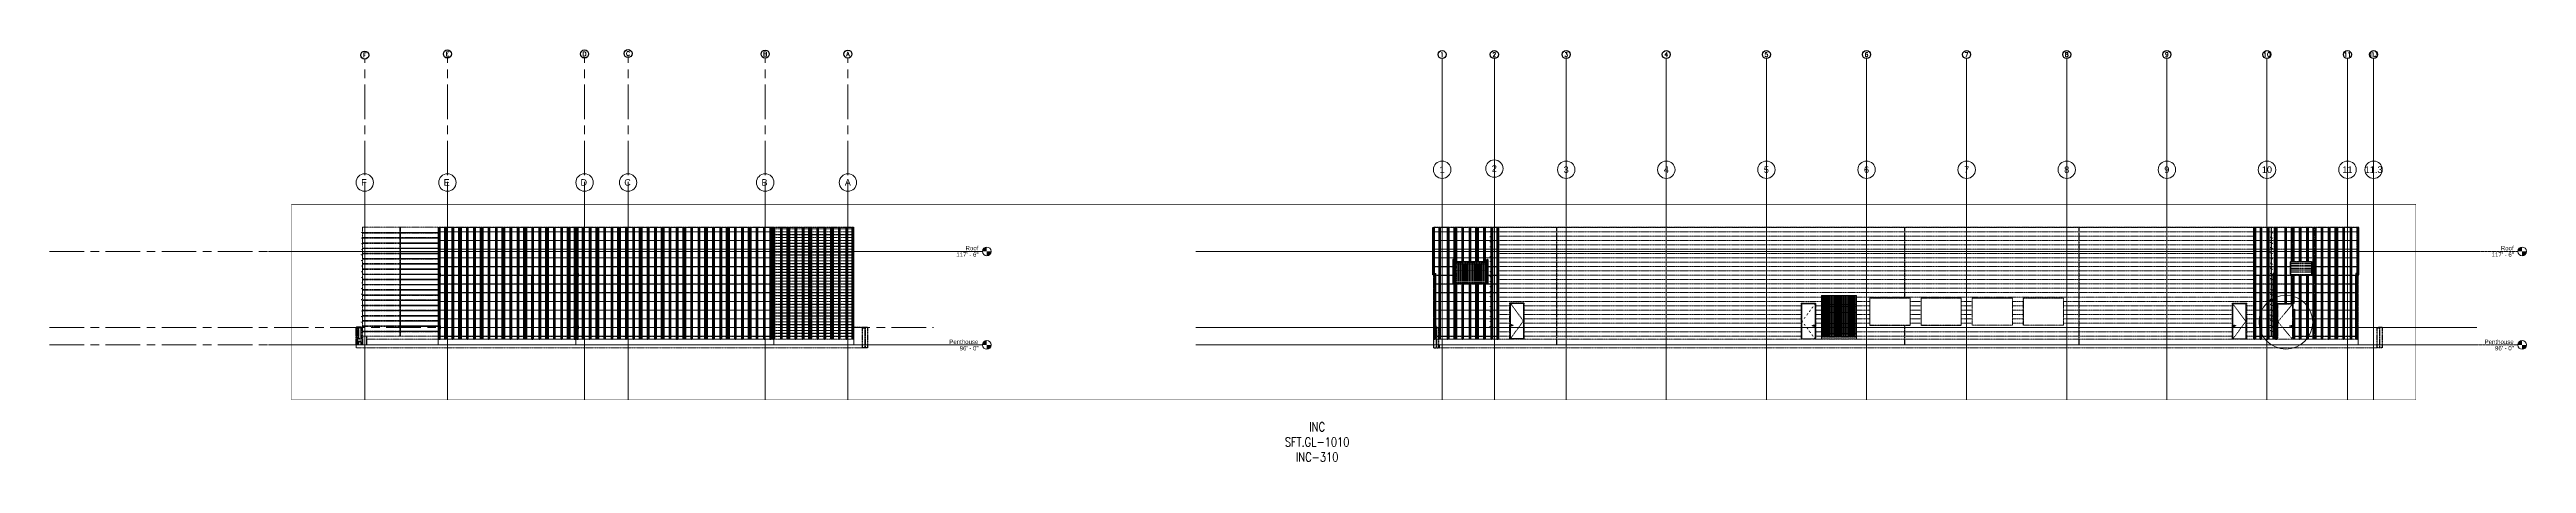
# Model space of a CAD drawing. Header units: inches. Extents: x 841 to 14369, y -4365 to -3225.
# Drawn here: x 4601 to 11429, y -4365 to -3225 of the extents above; entities that cross this region are included whole.
import ezdxf
from ezdxf.enums import TextEntityAlignment as Align
from ezdxf.xclip import XClip

# ---------------------------------------------------------------- set-up
doc = ezdxf.new("R2010")
doc.units = ezdxf.units.IN
doc.header["$MEASUREMENT"] = 0
doc.header["$XCLIPFRAME"] = 0
for name, pattern in [('_PDT - Center', [0.5625, 0.375, -0.09375, 0, -0.09375]), ('Grid Line 1_2_', [0.875, 0.5, -0.125, 0.125, -0.125]), ('INC-200$0$NBK_Hidden', [0.125, 0.083333, -0.041667]), ('NBK_Center', [0.541667, 0.333333, -0.0625, 0.083333, -0.0625]), ('NBK_Center2', [0.270833, 0.166667, -0.03125, 0.041667, -0.03125]), ('NBK_CenterX2', [1.083333, 0.666667, -0.125, 0.166667, -0.125]), ('NBK_Hidden', [0.125, 0.083333, -0.041667]), ('NBK_Hidden2', [0.0625, 0.041667, -0.020833])]:
    doc.linetypes.add(name, pattern=pattern)
doc.layers.get('Defpoints').update_dxf_attribs({"color": 250, "lineweight": 0})
for name, color, linetype, lineweight in [('!Bracket', 11, 'Continuous', 25), ('!Clip - bent', 20, 'Continuous', 25), ('!Dimension', 50, 'Continuous', 5), ('!Extrusion', 140, 'Continuous', 25), ('!Gridline', 112, 'NBK_CenterX2', 5), ('!Gridline @ 1', 112, 'NBK_CenterX2', 5), ('!Hatch', 8, 'Continuous', 5), ('!Linetype_Center', 220, 'NBK_Center', 9), ('!Linetype_Center2', 222, 'NBK_Center2', 9), ('!Linetype_Hidden', 210, 'NBK_Hidden', 9), ('!Misc1', 254, 'Continuous', 5), ('!Misc2', 252, 'NBK_Hidden2', 5), ('A-FLOR-LEVL', 51, 'Continuous', 9), ('INC-200$0$!Linetype_Hidden', 210, 'INC-200$0$NBK_Hidden', 9), ('S-GRID-IDEN', 1, 'Continuous', 9)]:
    doc.layers.add(name, color=color, linetype=linetype, lineweight=lineweight)
doc.layers.add('!Viewport', color=250, linetype='Continuous', lineweight=0, plot=False)
doc.layers.add('0 @ 1', color=7, linetype='Continuous')
doc.styles.add('Arial', font='arial.ttf', dxfattribs={"height": 12})
doc.styles.add('Arial Narrow Bold', font='')
doc.styles.add('Arial_1', font='arial.ttf', dxfattribs={"height": 18})
doc.styles.add('Romans', font='romans.shx', dxfattribs={"width": 0.8})
doc.styles.get('Arial Narrow Bold').set_extended_font_data('Arial Narrow', bold=True)

# ---------------------------------------------------------------- blocks, each defined once
blk = doc.blocks.new('Grid - Grid Head - 1_2_ Circle-1591862-BUILDING ELEVATION - EAST')
at = {"layer": 'S-GRID-IDEN'}
blk.add_circle((813.2, 1599.7), 24, dxfattribs=at)
blk = doc.blocks.new('A$C5F5E0350')
h = blk.add_hatch(color=256)
edge = h.paths.add_edge_path(flags=0)
edge.add_line((383, 0), (371, 0))
edge.add_arc((383, 0), 12, 90, 180, ccw=False)
edge.add_line((383, 12), (383, 0))
h = blk.add_hatch(color=256)
edge = h.paths.add_edge_path(flags=0)
edge.add_line((383, -12), (383, 0))
edge.add_line((383, 0), (395, 0))
edge.add_arc((383, 0), 12, 270, 360, ccw=False)
h = blk.add_hatch(color=256)
edge = h.paths.add_edge_path(flags=0)
edge.add_line((383, -258), (371, -258))
edge.add_arc((383, -258), 12, 90, 180, ccw=False)
edge.add_line((383, -246), (383, -258))
h = blk.add_hatch(color=256)
edge = h.paths.add_edge_path(flags=0)
edge.add_line((383, -270), (383, -258))
edge.add_line((383, -258), (395, -258))
edge.add_arc((383, -258), 12, 270, 360, ccw=False)
for p, q in [((-1332, -364.2), (-1332, 165.7)), ((-1104, -364.2), (-1104, 165.7)), ((-726, -364.2), (-726, 165.7)), ((-606, -364.2), (-606, 165.7)), ((-228, -364.2), (-228, 165.7)), ((0, -364.2), (0, 165.7)), ((371, 0), (-1597, 0)), ((-1597, -258), (371, -258))]:
    blk.add_line(p, q)
for centre in [(383, 0), (383, -258)]:
    blk.add_circle(centre, 12)
at = {"layer": 'S-GRID-IDEN'}
blk.add_circle((-1332, 189.7), 24, dxfattribs=at)
for p in [(-1917.2, -1410), (-1539.2, -1410), (-1419.2, -1410), (-1041.2, -1410), (-813.2, -1410)]:
    blk.add_blockref('Grid - Grid Head - 1_2_ Circle-1591862-BUILDING ELEVATION - EAST', p, dxfattribs=at)
at = {"style": 'Arial_1'}
for s, p in [('F', (-1342, 181)), ('E', (-1114.5, 181)), ('D', (-737.2, 181)), ('C', (-616.5, 181)), ('B', (-238.3, 181)), ('A', (-8.5, 181))]:
    blk.add_text(s, height=18, dxfattribs=at).set_placement(p)
at = {"char_height": 12, "attachment_point": 1, "style": 'Arial'}
for s, insert, width in [('Roof', (324.4, 14.8), 42.723), ('117\' - 6"', (299, -3), 74.235), ('Penthouse', (279.6, -243.2), 96.96), ('96\' - 0"', (308.2, -261), 63.024)]:
    blk.add_mtext(s, dxfattribs=dict(at, insert=insert, width=width))
blk = doc.blocks.new('Level - Level Head - Circle-3272797-SOUTH ELEVATION')
at = {"layer": 'A-FLOR-LEVL', "lineweight": 9}
h = blk.add_hatch(color=256, dxfattribs=at)
edge = h.paths.add_edge_path(flags=0)
edge.add_line((-2930.3, 0), (-2942.3, 0))
edge.add_arc((-2930.3, 0), 12, 90, 180, ccw=False)
edge.add_line((-2930.3, 12), (-2930.3, 0))
h = blk.add_hatch(color=256, dxfattribs=at)
edge = h.paths.add_edge_path(flags=0)
edge.add_line((-2930.3, -12), (-2930.3, 0))
edge.add_line((-2930.3, 0), (-2918.3, 0))
edge.add_arc((-2930.3, 0), 12, 270, 360, ccw=False)
blk.add_circle((-2930.3, 0), 12, dxfattribs=at)
blk = doc.blocks.new('Grid - Grid Head - 1_2_ Circle-1591862-SOUTH ELEVATION')
at = {"layer": 'S-GRID-IDEN'}
blk.add_circle((-5907.6, 1635), 24, dxfattribs=at)
blk = doc.blocks.new('A$C5F5F23F4')
at = {"linetype": 'Grid Line 1_2_'}
for p, q in [((-2568, -106.2), (-2568, 459)), ((-2424, -106.2), (-2424, 462.1)), ((-2226, -106.2), (-2226, 459)), ((-1950, -106.2), (-1950, 459)), ((-1674, -106.2), (-1674, 459)), ((-1398, -106.2), (-1398, 459)), ((-1122, -106.2), (-1122, 459)), ((-846, -106.2), (-846, 459)), ((-570, -106.2), (-570, 459)), ((-294, -106.2), (-294, 459)), ((-72, -106.2), (-72, 459)), ((0, -106.2), (0, 459))]:
    blk.add_line(p, q, dxfattribs=at)
at = {"linetype": '_PDT - Center', "lineweight": 9}
for p, q in [((397.4, 258), (-2818.1, 258)), ((-2818.1, 0), (397.4, 0))]:
    blk.add_line(p, q, dxfattribs=at)
for p in [(3339.6, -1152), (3483.6, -1148.9), (3681.6, -1152), (3957.6, -1152), (4233.6, -1152), (4509.6, -1152), (4785.6, -1152), (5061.6, -1152), (5337.6, -1152), (5613.6, -1152), (5835.6, -1152), (5907.6, -1152)]:
    blk.add_blockref('Grid - Grid Head - 1_2_ Circle-1591862-SOUTH ELEVATION', p)
at = {"lineweight": 9}
for p in [(3339.6, 258), (3339.6, 0)]:
    blk.add_blockref('Level - Level Head - Circle-3272797-SOUTH ELEVATION', p, dxfattribs=at)
at = {"char_height": 18, "attachment_point": 1, "style": 'Arial_1'}
for s, insert, width in [('1', (-2575.1, 492.2), 16.968), ('2', (-2431.1, 495.4), 16.968), ('3', (-2233.1, 492.2), 16.968), ('4', (-1957.1, 492.2), 16.968), ('5', (-1681.1, 492.2), 16.968), ('6', (-1405.1, 492.2), 16.968), ('7', (-1129.1, 492.2), 16.968), ('8', (-853.1, 492.2), 16.968), ('9', (-577.1, 492.2), 16.968), ('10', (-308.1, 492.2), 33.936), ('11', (-86.1, 492.2), 33.936), ('11.3', (-24.6, 492.2), 59.388)]:
    blk.add_mtext(s, dxfattribs=dict(at, insert=insert, width=width))
at = {"lineweight": 9, "char_height": 12, "attachment_point": 1, "style": 'Arial'}
for s, insert, width in [('Roof', (350.8, 272.8), 42.723), ('117\' - 6"', (325.4, 255), 74.235), ('Penthouse', (306, 14.8), 96.96), ('96\' - 0"', (334.6, -3), 63.024)]:
    blk.add_mtext(s, dxfattribs=dict(at, insert=insert, width=width))
blk = doc.blocks.new('*U831')
at = {"color": 0, "linetype": 'ByBlock'}
for p, q in [((0.1, 0), (-0.1, 0)), ((0.1, -0.1), (-0.1, -0.1)), ((0.1, -0.1), (-0.1, -0.2)), ((0.1, -0.2), (-0.1, -0.2)), ((0.1, -0.3), (-0.1, -0.3)), ((0.1, -0.3), (-0.1, -0.3)), ((0.1, -0.4), (-0.1, -0.4)), ((0.1, -0.4), (-0.1, -0.5)), ((0.1, -0.5), (-0.1, -0.5)), ((0.1, -0.6), (-0.1, -0.6)), ((0.1, -0.6), (-0.1, -0.7)), ((0.1, -0.7), (-0.1, -0.7)), ((0.1, -0.8), (0, -1)), ((0, -0.8), (0, -0.9)), ((0, -1), (0, -0.9))]:
    blk.add_line(p, q, dxfattribs=at)
blk.add_lwpolyline([(-0.2, 0.1), (0.2, 0.1, -0.999262), (0.2, 0), (-0.2, 0, -1.000932)], format="xyb", close=True)
for points in [[(0.1, 0), (-0.1, 0), (-0.1, 0)], [(0.1, 0), (0.1, 0), (0.1, 0), (0.1, -0.1)], [(-0.1, -0.1), (-0.1, 0), (-0.1, 0), (-0.1, 0)], [(-0.1, -0.1), (-0.1, -0.1), (-0.1, -0.1), (-0.1, -0.1)], [(-0.1, -0.2), (-0.1, -0.2), (-0.1, -0.2), (-0.1, -0.1)], [(-0.1, -0.3), (-0.1, -0.2), (-0.1, -0.2), (-0.1, -0.2)], [(-0.1, -0.3), (-0.1, -0.3), (-0.1, -0.3), (-0.1, -0.3)], [(-0.1, -0.4), (-0.1, -0.4), (-0.1, -0.3), (-0.1, -0.3)], [(-0.1, -0.5), (-0.1, -0.4), (-0.1, -0.4), (-0.1, -0.4)], [(-0.1, -0.5), (-0.1, -0.5), (-0.1, -0.5), (-0.1, -0.5)], [(-0.1, -0.6), (-0.1, -0.5), (-0.1, -0.5), (-0.1, -0.5)], [(-0.1, -0.6), (-0.1, -0.6), (-0.1, -0.6), (-0.1, -0.6)], [(-0.1, -0.7), (-0.1, -0.7), (-0.1, -0.7), (-0.1, -0.6)], [(-0.1, -0.8), (-0.1, -0.7), (-0.1, -0.7), (-0.1, -0.7)], [(0.1, -0.8), (0.1, -0.8), (0.1, -0.9), (0, -1), (-0.1, -0.9), (-0.1, -0.8), (-0.1, -0.8), (-0.1, -0.8)], [(0.1, -0.1), (0.1, -0.1), (0.1, -0.1), (0.1, -0.1)], [(0.1, -0.1), (0.1, -0.1), (0.1, -0.2), (0.1, -0.2)], [(0.1, -0.2), (0.1, -0.2), (0.1, -0.2), (0.1, -0.2)], [(0.1, -0.2), (0.1, -0.3), (0.1, -0.3), (0.1, -0.3)], [(0.1, -0.3), (0.1, -0.3), (0.1, -0.3), (0.1, -0.4)], [(0.1, -0.4), (0.1, -0.4), (0.1, -0.4), (0.1, -0.4)], [(0.1, -0.4), (0.1, -0.4), (0.1, -0.5), (0.1, -0.5)], [(0.1, -0.5), (0.1, -0.5), (0.1, -0.5), (0.1, -0.6)], [(0.1, -0.6), (0.1, -0.6), (0.1, -0.6), (0.1, -0.6)], [(0.1, -0.6), (0.1, -0.6), (0.1, -0.7), (0.1, -0.7)], [(0.1, -0.7), (0.1, -0.7), (0.1, -0.7), (0.1, -0.8)]]:
    blk.add_lwpolyline(points, dxfattribs=at)
for centre, radius, start, end in [((0, -0.9), 0.0417, 132.5802, 180.5455), ((-0.1, -0.9), 0.0414, 11.0573, 109.1534)]:
    blk.add_arc(centre, radius, start, end, dxfattribs=at)
blk = doc.blocks.new('A$C5E8AE244')
at = {"layer": '!Hatch', "const_width": 0.0625}
blk.add_lwpolyline([(-6.4, 1.2), (-7.4, 1.3)], dxfattribs=at)
at = {"layer": '!Hatch'}
blk.add_lwpolyline([(-6.4, 1.1), (-7.4, 1.2), (-7.4, 1.3), (-6.4, 1.2)], close=True, dxfattribs=at)
at = {"layer": '!Misc1'}
blk.add_lwpolyline([(-14.5, 1.8), (-14.5, 1.9), (-14.5, 1.9)], dxfattribs=at)
at = {"layer": '!Misc2'}
for p, q in [((0.3, 0.2), (0.2, -2.1)), ((0.3, -2.1), (0.2, 0.2))]:
    blk.add_line(p, q, dxfattribs=at)
blk.add_lwpolyline([(0.4, -2.1), (0.4, 0.8), (-14.4, 1.9, 0.434812), (-14.5, 1.8), (-14.5, 0.5, 0.645045), (-14.4, 0.4), (-14.1, 0.7), (-14.2, 0.8), (-14.3, 0.6, -0.645045), (-14.4, 0.6), (-14.4, 1.7, -0.434812), (-14.4, 1.8), (0.3, 0.8), (0.3, -2.1)], format="xyb", close=True, dxfattribs=at)
for points in [[(-4.4, 0.2), (-5.4, 0.2), (-6.5, 1.1), (-7.4, 1.2), (-7.4, 1.2), (-6.4, 1.1), (-5.4, 0.2), (-4.4, 0.2)], [(0.1, -2.8), (0.1, 0.1), (-7.4, 0.1), (-7.4, -2.9), (-7.4, -2.9), (-7.4, 0.2), (0.1, 0.2), (0.2, 0.2), (0.2, -2.8)], [(0.2, 0.2), (0.3, 0.2), (0.3, -2.1), (0.2, -2.1)]]:
    blk.add_lwpolyline(points, close=True, dxfattribs=at)
at = {"layer": '!Misc2', "xscale": -1.279102632693, "yscale": 1.279102632693, "zscale": 1.279102632693}
blk.add_blockref('*U831', (-4.9, 0.2), dxfattribs=at)
at = {"layer": '!Misc2', "yscale": 1.279102632693, "zscale": 1.279102632693}
for p, xscale, rotation in [((-7.5, -1.2), -1.279102632693, 90), ((-7.5, -2.5), -1.279102632693, 90), ((0.4, -1.3), 1.279102632693, 270)]:
    blk.add_blockref('*U831', p, dxfattribs=dict(at, xscale=xscale, rotation=rotation))
blk = doc.blocks.new('A$C5F5EFE0E')
for p, q in [((-2591.7, -258.2), (-2591.7, 66.5)), ((-43, 66.5), (-2591.7, 66.5)), ((-43, -258.1), (-43, 66.5)), ((-2531.6, -88.4), (-2531.6, -28.4)), ((-2531.6, -28.4), (-2447.6, -28.4)), ((-2531.6, -30.9), (-2530.6, -30.9)), ((-2531.6, -34.3), (-2530.6, -34.3)), ((-2530.6, -35.8), (-2531.6, -35.8)), ((-2530.6, -50.1), (-2531.6, -50.1)), ((-2531.6, -51.8), (-2530.6, -51.8)), ((-2531.6, -58.9), (-2530.6, -58.9)), ((-2530.6, -60.2), (-2531.6, -60.2)), ((-2530.6, -31.9), (-2530.6, -30.9)), ((-2448.6, -30.9), (-2530.6, -30.9)), ((-2530.6, -35.8), (-2530.6, -30.9)), ((-2530.6, -31.9), (-2448.6, -31.9)), ((-2448.6, -32.6), (-2530.6, -32.6)), ((-2530.6, -37.2), (-2530.6, -34.3)), ((-2530.6, -35.7), (-2448.6, -35.7)), ((-2530.6, -35.8), (-2448.6, -35.8)), ((-2530.6, -39.1), (-2530.6, -37.2)), ((-2530.6, -38.6), (-2448.6, -38.6)), ((-2530.6, -38.7), (-2448.6, -38.7)), ((-2530.6, -40.1), (-2530.6, -39.1)), ((-2530.6, -43), (-2530.6, -40.1)), ((-2530.6, -41.5), (-2448.6, -41.5)), ((-2530.6, -41.7), (-2448.6, -41.7)), ((-2530.6, -45.9), (-2530.6, -43)), ((-2530.6, -44.4), (-2448.6, -44.4)), ((-2530.6, -44.6), (-2448.6, -44.6)), ((-2530.6, -48.8), (-2530.6, -45.9)), ((-2530.6, -47.3), (-2448.6, -47.3)), ((-2530.6, -47.5), (-2448.6, -47.5)), ((-2530.6, -50.1), (-2530.6, -48.8)), ((-2530.6, -50.2), (-2530.6, -50.1)), ((-2530.6, -50.4), (-2530.6, -50.2)), ((-2530.6, -50.2), (-2448.6, -50.2)), ((-2530.6, -50.4), (-2448.6, -50.4)), ((-2530.6, -54.7), (-2530.6, -51.8)), ((-2530.6, -53.2), (-2448.6, -53.2)), ((-2530.6, -53.3), (-2448.6, -53.3)), ((-2530.6, -57.6), (-2530.6, -54.7)), ((-2530.6, -56.1), (-2448.6, -56.1)), ((-2530.6, -56.2), (-2448.6, -56.2)), ((-2530.6, -60.2), (-2530.6, -57.6)), ((-2530.6, -87.4), (-2530.6, -58.9)), ((-2530.6, -59), (-2448.6, -59)), ((-2530.6, -59.2), (-2448.6, -59.2)), ((-2530.6, -62), (-2448.6, -62)), ((-2530.6, -62.2), (-2448.6, -62.2)), ((-2530.6, -64.4), (-2530.6, -63.4)), ((-2530.6, -65), (-2448.6, -65)), ((-2530.6, -65.1), (-2448.6, -65.1)), ((-2530.6, -67.9), (-2448.6, -67.9)), ((-2530.6, -68.1), (-2448.6, -68.1)), ((-2448.6, -28.6), (-2447.6, -28.6)), ((-2448.6, -28.6), (-2448.6, -31.4)), ((-2448.6, -30.9), (-2448.6, -31.9)), ((-2448.6, -31.4), (-2448.6, -35.8)), ((-2447.6, -35.8), (-2448.6, -35.8)), ((-2448.6, -35.8), (-2448.6, -37.2)), ((-2448.6, -37.2), (-2448.6, -39.1)), ((-2448.6, -39.1), (-2448.6, -40.1)), ((-2448.6, -40.1), (-2448.6, -43)), ((-2448.6, -43), (-2448.6, -45.9)), ((-2448.6, -45.9), (-2448.6, -48.8)), ((-2448.6, -48.8), (-2448.6, -50.1)), ((-2448.6, -50.1), (-2448.6, -51.7)), ((-2448.6, -51.7), (-2448.6, -51.8)), ((-2448.6, -51.8), (-2448.6, -54.7)), ((-2448.6, -54.7), (-2448.6, -57.6)), ((-2448.6, -57.6), (-2448.6, -60.2)), ((-2448.6, -58.9), (-2447.6, -58.9)), ((-2448.6, -58.9), (-2448.6, -87.4)), ((-2447.6, -60.2), (-2448.6, -60.2)), ((-2447.6, -28.4), (-2447.6, -88.4)), ((-2447.6, -88.4), (-2531.6, -88.4)), ((-2530.6, -70.8), (-2448.6, -70.8)), ((-2530.6, -71), (-2448.6, -71)), ((-2530.6, -73.7), (-2448.6, -73.7)), ((-2530.6, -73.9), (-2448.6, -73.9)), ((-2530.6, -76.6), (-2448.6, -76.6)), ((-2530.6, -76.8), (-2448.6, -76.8)), ((-2530.6, -79.5), (-2448.6, -79.5)), ((-2530.6, -79.7), (-2448.6, -79.7)), ((-2530.6, -82.5), (-2448.6, -82.5)), ((-2530.6, -82.6), (-2448.6, -82.6)), ((-2530.6, -85.4), (-2448.6, -85.4)), ((-2530.6, -85.6), (-2448.6, -85.6)), ((-2530.6, -85.9), (-2447.6, -85.9)), ((-2530.6, -86.1), (-2447.6, -86.1)), ((-2448.6, -87.4), (-2530.6, -87.4)), ((-2448.6, -87.4), (-2448.6, -88.4))]:
    blk.add_line(p, q)
at = {"lineweight": 13}
for p, q in [((-389.9, -143), (-349.9, -143)), ((-389.9, -143), (-389.9, -241)), ((-388, -145), (-352, -193)), ((-388, -241), (-388, -145)), ((-388, -145), (-388, -241)), ((-388, -241), (-388, -145)), ((-352, -145), (-388, -145)), ((-388, -145), (-352, -145)), ((-388, -145), (-352, -145)), ((-352, -193), (-388, -241)), ((-352, -241), (-352, -145)), ((-352, -145), (-352, -241)), ((-352, -145), (-352, -241)), ((-349.9, -143), (-349.9, -241)), ((-224, -145.9), (-264, -145.9)), ((-389.9, -241), (-388, -241)), ((-388, -241), (-352, -241)), ((-352, -241), (-388, -241)), ((-349.9, -241), (-352, -241))]:
    blk.add_line(p, q, dxfattribs=at)
at = {"lineweight": 30}
for p, q in [((-2584.5, -210.5), (-2584.5, -265.5)), ((-2583.9, -210.5), (-2583.9, -265.5)), ((-2577.3, -265.5), (-2577.3, -210.5)), ((-2577.3, -258), (-2576.5, -258)), ((-2576.5, -258), (-2576.5, -265.5)), ((9.3, -258), (8.5, -258)), ((8.5, -258), (8.5, -265.5)), ((9.3, -265.5), (9.3, -210.5)), ((15.9, -210.5), (15.9, -265.5)), ((16.5, -210.5), (16.5, -265.5))]:
    blk.add_line(p, q, dxfattribs=at)
at = {"lineweight": 18}
for points in [[(-2429.9, 51.4), (-2430.4, 51.4), (-2436.3, 54.5), (-2436.8, 54.5), (-2436.8, 54.3), (-2436.3, 54.3), (-2430.4, 51.3), (-2429.9, 51.3)], [(-2429.9, 37.7), (-2430.4, 37.7), (-2436.3, 40.7), (-2436.8, 40.7), (-2436.8, 40.6), (-2436.3, 40.6), (-2430.4, 37.5), (-2429.9, 37.5)], [(-2429.9, 23.9), (-2430.4, 23.9), (-2436.3, 27), (-2436.8, 27), (-2436.8, 26.8), (-2436.3, 26.8), (-2430.4, 23.8), (-2429.9, 23.8)], [(-2429.9, 10.2), (-2430.4, 10.2), (-2436.3, 13.2), (-2436.8, 13.2), (-2436.8, 13), (-2436.3, 13), (-2430.4, 10), (-2429.9, 10)], [(-2429.9, -3.6), (-2430.4, -3.6), (-2436.3, -0.4), (-2436.8, -0.4), (-2436.8, -0.7), (-2436.3, -0.7), (-2430.4, -3.8), (-2429.9, -3.8)], [(-2429.9, -17.2), (-2430.4, -17.2), (-2436.3, -14.2), (-2436.8, -14.2), (-2436.8, -14.5), (-2436.3, -14.5), (-2430.4, -17.5), (-2429.9, -17.5)], [(-2429.9, -31), (-2430.4, -31), (-2436.3, -27.9), (-2436.8, -27.9), (-2436.8, -28.1), (-2436.3, -28.1), (-2430.4, -31.3), (-2429.9, -31.3)], [(-2429.9, -44.7), (-2430.4, -44.7), (-2436.3, -41.7), (-2436.8, -41.7), (-2436.8, -41.8), (-2436.3, -41.8), (-2430.4, -44.9), (-2429.9, -44.9)], [(-2429.9, -58.5), (-2430.4, -58.5), (-2436.3, -55.4), (-2436.8, -55.4), (-2436.8, -55.6), (-2436.3, -55.6), (-2430.4, -58.6), (-2429.9, -58.6)], [(-2429.9, -72.2), (-2430.4, -72.2), (-2436.3, -69.2), (-2436.8, -69.2), (-2436.8, -69.4), (-2436.3, -69.4), (-2430.4, -72.4), (-2429.9, -72.4)], [(-2429.9, -86), (-2430.4, -86), (-2436.3, -83), (-2436.8, -83), (-2436.8, -83.1), (-2436.3, -83.1), (-2430.4, -86.2), (-2429.9, -86.2)], [(-2429.9, -99.8), (-2430.4, -99.8), (-2436.3, -96.7), (-2436.8, -96.7), (-2436.8, -96.9), (-2436.3, -96.9), (-2430.4, -99.9), (-2429.9, -99.9)], [(-2429.9, -113.5), (-2430.4, -113.5), (-2436.3, -110.5), (-2436.8, -110.5), (-2436.8, -110.6), (-2436.3, -110.6), (-2430.4, -113.7), (-2429.9, -113.7)], [(-2429.9, -127.3), (-2430.4, -127.3), (-2436.3, -124.2), (-2436.8, -124.2), (-2436.8, -124.4), (-2436.3, -124.4), (-2430.4, -127.4), (-2429.9, -127.4)], [(-2429.9, -141), (-2430.4, -141), (-2436.3, -138), (-2436.8, -138), (-2436.8, -138.2), (-2436.3, -138.2), (-2430.4, -141.2), (-2429.9, -141.2)], [(-2429.9, -154.8), (-2430.4, -154.8), (-2436.3, -151.8), (-2436.8, -151.8), (-2436.8, -151.9), (-2436.3, -151.9), (-2430.4, -155), (-2429.9, -155)], [(-2429.9, -168.6), (-2430.4, -168.6), (-2436.3, -165.4), (-2436.8, -165.4), (-2436.8, -165.7), (-2436.3, -165.7), (-2430.4, -168.7), (-2429.9, -168.7)], [(-2429.9, -182.2), (-2430.4, -182.2), (-2436.3, -179.1), (-2436.8, -179.1), (-2436.8, -179.3), (-2436.3, -179.3), (-2430.4, -182.5), (-2429.9, -182.5)], [(-2429.9, -195.9), (-2430.4, -195.9), (-2436.3, -192.9), (-2436.8, -192.9), (-2436.8, -193), (-2436.3, -193), (-2430.4, -196.2), (-2429.9, -196.2)], [(-2429.9, -209.7), (-2430.4, -209.7), (-2436.3, -206.6), (-2436.8, -206.6), (-2436.8, -206.8), (-2436.3, -206.8), (-2430.4, -209.8), (-2429.9, -209.8)]]:
    blk.add_lwpolyline(points, close=True, dxfattribs=at)
at = {"color": 8, "lineweight": 13, "true_color": 0x787878}
for points in [[(-2435.4, 54), (-2433.8, 54)], [(-2435.8, -42), (-2433.8, -42)], [(-284.6, -18), (-282.2, -18)], [(-283.7, -90), (-282.2, -90)], [(-282.7, -162), (-282.2, -162)]]:
    blk.add_lwpolyline(points, dxfattribs=at)
at = {"lineweight": 13}
for points in [[(-2432.8, 53), (-2432.8, 66.5), (-2433.8, 66.5), (-2433.8, 53)], [(-2432.8, 39.3), (-2432.8, 52.7), (-2433.8, 52.7), (-2433.8, 39.3)], [(-2432.8, 25.5), (-2432.8, 39), (-2433.8, 39), (-2433.8, 25.5)], [(-2432.8, 11.8), (-2432.8, 25.4), (-2433.8, 25.4), (-2433.8, 11.8)], [(-2432.8, -2), (-2432.8, 11.6), (-2433.8, 11.6), (-2433.8, -2)], [(-2432.8, -15.8), (-2432.8, -2.2), (-2433.8, -2.2), (-2433.8, -15.8)], [(-2432.8, -29.5), (-2432.8, -15.9), (-2433.8, -15.9), (-2433.8, -29.5)], [(-2432.8, -43.3), (-2432.8, -29.7), (-2433.8, -29.7), (-2433.8, -43.3)], [(-2432.8, -57), (-2432.8, -43.4), (-2433.8, -43.4), (-2433.8, -57)], [(-2432.8, -70.8), (-2432.8, -57.2), (-2433.8, -57.2), (-2433.8, -70.8)], [(-2432.8, -84.6), (-2432.8, -71), (-2433.8, -71), (-2433.8, -84.6)], [(-2432.8, -98.3), (-2432.8, -84.7), (-2433.8, -84.7), (-2433.8, -98.3)], [(-2432.8, -111.9), (-2432.8, -98.5), (-2433.8, -98.5), (-2433.8, -111.9)], [(-2432.8, -125.7), (-2432.8, -112.2), (-2433.8, -112.2), (-2433.8, -125.7)], [(-2432.8, -139.4), (-2432.8, -125.8), (-2433.8, -125.8), (-2433.8, -139.4)], [(-1521.9, -236.2), (-1425.9, -236.2), (-1425.9, -241.5), (-1425.9, -121.5), (-1521.9, -121.5), (-1521.9, -241.5)], [(-1388.8, -128.4), (-1277.8, -128.4), (-1277.8, -203.9), (-1388.8, -203.9)], [(-1388.8, -128.7), (-1277.8, -128.7), (-1277.8, -203.8), (-1388.8, -203.8)], [(-1247.8, -128.4), (-1136.8, -128.4), (-1136.8, -203.9), (-1247.8, -203.9)], [(-1136.8, -128.7), (-1136.8, -203.8), (-1247.7, -203.8), (-1247.7, -128.7)], [(-995.5, -128.7), (-995.5, -203.8), (-1106.6, -203.8), (-1106.6, -128.7)], [(-854.6, -128.7), (-854.6, -203.8), (-965.4, -203.8), (-965.4, -128.7)], [(-2432.8, -153.2), (-2432.8, -139.6), (-2433.8, -139.6), (-2433.8, -153.2)], [(-2432.8, -167), (-2432.8, -153.4), (-2433.8, -153.4), (-2433.8, -167)], [(-2432.8, -180.7), (-2432.8, -167.1), (-2433.8, -167.1), (-2433.8, -180.7)], [(-2432.8, -194.5), (-2432.8, -180.9), (-2433.8, -180.9), (-2433.8, -194.5)], [(-2432.8, -208.2), (-2432.8, -194.6), (-2433.8, -194.6), (-2433.8, -208.2)], [(-2372, -203.9), (-2372, -204.1), (-2372, -204.2), (-2372, -204.1)], [(-2432.8, -222), (-2432.8, -208.4), (-2433.8, -208.4), (-2433.8, -222)]]:
    blk.add_lwpolyline(points, close=True, dxfattribs=at)
for points in [[(-2411.6, 66.5), (-2411.6, -242)], [(-2411.6, 66.2), (-331.6, 66.2)], [(-2411.6, 54.2), (-331.6, 54.2)], [(-2411.6, 42.2), (-331.6, 42.2)], [(-2411.6, 30.2), (-331.6, 30.2)], [(-2411.6, 18.2), (-331.6, 18.2)], [(-2411.6, 6.2), (-331.6, 6.2)], [(-331.6, -242), (-331.6, 66.5)], [(-282.2, 52.1), (-281.3, 52.1), (-281.3, 66.3), (-282.2, 66.3)], [(-282.2, 66.3), (-282.2, 52.1)], [(-282.2, 37.8), (-281.3, 37.8), (-281.3, 51.9), (-282.2, 51.9)], [(-282.2, 51.9), (-282.2, 37.8)], [(-282.2, 23.5), (-281.3, 23.5), (-281.3, 37.7), (-282.2, 37.7)], [(-282.2, 37.7), (-282.2, 23.4)], [(-282.2, 9.2), (-281.3, 9.2), (-281.3, 23.3), (-282.2, 23.3)], [(-282.2, 23.3), (-282.2, 9.2)], [(-282.2, -5), (-281.3, -5), (-281.3, 9), (-282.2, 9)], [(-282.2, 9), (-282.2, -5)], [(-2411.6, -5.8), (-331.6, -5.8)], [(-2411.6, -17.8), (-331.6, -17.8)], [(-2411.6, -29.8), (-331.6, -29.8)], [(-2411.6, -41.8), (-331.6, -41.8)], [(-2411.6, -53.8), (-331.6, -53.8)], [(-2411.6, -65.8), (-331.6, -65.8)], [(-282.2, -19.4), (-281.3, -19.4), (-281.3, -5.2), (-282.2, -5.2)], [(-282.2, -5.2), (-282.2, -19.4)], [(-282.2, -33.7), (-281.3, -33.7), (-281.3, -19.6), (-282.2, -19.6)], [(-282.2, -19.6), (-282.2, -33.7)], [(-282.2, -48.1), (-281.3, -48.1), (-281.3, -33.8), (-282.2, -33.8)], [(-282.2, -33.8), (-282.2, -48.1)], [(-282.2, -62.3), (-281.3, -62.3), (-281.3, -48.2), (-282.2, -48.2)], [(-282.2, -48.2), (-282.2, -62.3)], [(-282.2, -76.6), (-281.3, -76.6), (-281.3, -62.5), (-282.2, -62.5)], [(-282.2, -62.5), (-282.2, -76.6)], [(-229.4, -64.5), (-229.4, -28.5)], [(-229.4, -28.5), (-170.4, -28.5)], [(-170.4, -64.5), (-229.4, -64.5)], [(-171.4, -29.4), (-228.5, -29.4), (-228.5, -28.5)], [(-228.5, -28.5), (-228.5, -64.5)], [(-228.5, -29.9), (-171.4, -29.9)], [(-171.4, -33.1), (-228.5, -33.1), (-228.5, -33)], [(-228.5, -37.9), (-171.4, -37.9)], [(-228.5, -41.1), (-228.5, -41), (-171.4, -41), (-171.4, -41.1)], [(-228.5, -45.9), (-171.4, -45.9)], [(-228.5, -49.1), (-228.5, -49), (-171.4, -49), (-171.4, -49.1)], [(-228.5, -53.9), (-171.4, -53.9)], [(-171.4, -57.1), (-228.5, -57.1), (-228.5, -57)], [(-228.5, -63.4), (-171.4, -63.4)], [(-228.5, -64.5), (-228.5, -63.4)], [(-171.4, -28.5), (-171.4, -64.5)], [(-170.4, -28.5), (-170.4, -64.5)], [(-2411.6, -77.8), (-331.6, -77.8)], [(-2411.6, -89.8), (-331.6, -89.8)], [(-2411.6, -101.8), (-331.6, -101.8)], [(-2411.6, -113.8), (-331.6, -113.8)], [(-2411.6, -125.8), (-1521.9, -125.8)], [(-1521.9, -224.4), (-1521.9, -224.9), (-1521.9, -226.8), (-1521.9, -227.3), (-1521.9, -227.8), (-1521.9, -229.7), (-1521.9, -230), (-1521.9, -230.5), (-1521.9, -232.4), (-1521.9, -232.9), (-1521.9, -233.4), (-1521.9, -235.3), (-1521.9, -235.8), (-1425.9, -235.8), (-1425.9, -235.3), (-1425.9, -233.4), (-1425.9, -232.9), (-1425.9, -232.4), (-1425.9, -230.5), (-1425.9, -230), (-1425.9, -229.7), (-1425.9, -227.8), (-1425.9, -227.3), (-1425.9, -226.8), (-1425.9, -224.9), (-1425.9, -224.4), (-1425.9, -223.9), (-1425.9, -222), (-1425.9, -221.5), (-1425.9, -221), (-1425.9, -219.1), (-1425.9, -218.6), (-1425.9, -218.2), (-1425.9, -216.2), (-1425.9, -215.9), (-1425.9, -215.4), (-1425.9, -213.5), (-1425.9, -213), (-1425.9, -212.6), (-1425.9, -210.6), (-1425.9, -210.2), (-1425.9, -209.7), (-1425.9, -207.8), (-1425.9, -207.3), (-1425.9, -206.8), (-1425.9, -204.9), (-1425.9, -204.6), (-1425.9, -204.1), (-1425.9, -202.2), (-1425.9, -201.7), (-1425.9, -201.2), (-1425.9, -199.3), (-1425.9, -198.8), (-1425.9, -198.3), (-1425.9, -196.4), (-1425.9, -195.9), (-1425.9, -195.4), (-1425.9, -193.7), (-1425.9, -193.2), (-1425.9, -192.7), (-1425.9, -190.8), (-1425.9, -190.3), (-1425.9, -189.8), (-1425.9, -187.9), (-1425.9, -187.4), (-1425.9, -187), (-1425.9, -185), (-1425.9, -184.6), (-1425.9, -184.1), (-1425.9, -182.2), (-1425.9, -181.7), (-1425.9, -181.2), (-1425.9, -179.4), (-1425.9, -179), (-1425.9, -178.5), (-1425.9, -176.6), (-1425.9, -176.1), (-1425.9, -175.6), (-1425.9, -173.7), (-1425.9, -173.2), (-1425.9, -172.7), (-1425.9, -170.8), (-1425.9, -170.3), (-1425.9, -169.8), (-1425.9, -168.1), (-1425.9, -167.6), (-1425.9, -167.1), (-1425.9, -165.2), (-1425.9, -164.7), (-1425.9, -164.2), (-1425.9, -162.3), (-1425.9, -161.8), (-1425.9, -161.4), (-1425.9, -159.4), (-1425.9, -159), (-1425.9, -158.5), (-1425.9, -156.7), (-1425.9, -156.2), (-1425.9, -155.8), (-1425.9, -153.8), (-1425.9, -153.4), (-1425.9, -152.9), (-1425.9, -151), (-1425.9, -150.5), (-1425.9, -150), (-1521.9, -150), (-1521.9, -148.1), (-1521.9, -147.6), (-1521.9, -147.1), (-1521.9, -145.2), (-1521.9, -144.9), (-1521.9, -144.4), (-1521.9, -142.5), (-1521.9, -142), (-1521.9, -141.5), (-1521.9, -139.6), (-1521.9, -139.1), (-1521.9, -138.6), (-1521.9, -136.7), (-1521.9, -136.2), (-1521.9, -135.8), (-1521.9, -133.8), (-1521.9, -133.4), (-1521.9, -132.9), (-1521.9, -131.1), (-1521.9, -130.6), (-1521.9, -130.2), (-1521.9, -128.2), (-1521.9, -127.8), (-1521.9, -127.3), (-1521.9, -125.4), (-1521.9, -124.9), (-1521.9, -124.4), (-1521.9, -122.5), (-1521.9, -122), (-1521.9, -121.5), (-1425.9, -121.5), (-1521.9, -121.5), (-1425.9, -121.5), (-1425.9, -241.5), (-1521.9, -241.5)], [(-1425.9, -241.5), (-1521.9, -241.5), (-1521.9, -121.5)], [(-1425.9, -122), (-1521.9, -122)], [(-1425.9, -122.5), (-1521.9, -122.5)], [(-1425.9, -124.4), (-1521.9, -124.4)], [(-1425.9, -124.9), (-1521.9, -124.9)], [(-1425.9, -125.4), (-1521.9, -125.4)], [(-1425.9, -127.3), (-1521.9, -127.3)], [(-1425.9, -127.8), (-1521.9, -127.8)], [(-1425.9, -128.2), (-1521.9, -128.2)], [(-1425.9, -130.2), (-1521.9, -130.2)], [(-1425.9, -130.6), (-1521.9, -130.6)], [(-1425.9, -131.1), (-1521.9, -131.1)], [(-1425.9, -132.9), (-1521.9, -132.9)], [(-1425.9, -133.4), (-1521.9, -133.4)], [(-1425.9, -133.8), (-1521.9, -133.8)], [(-1425.9, -135.8), (-1521.9, -135.8)], [(-1425.9, -136.2), (-1521.9, -136.2)], [(-1425.9, -121.5), (-1425.9, -122), (-1425.9, -122.5), (-1425.9, -124.4), (-1425.9, -124.9), (-1425.9, -125.4), (-1425.9, -127.3), (-1425.9, -127.8), (-1425.9, -128.2), (-1425.9, -130.2), (-1425.9, -130.6), (-1425.9, -131.1), (-1425.9, -132.9), (-1425.9, -133.4), (-1425.9, -133.8), (-1425.9, -135.8), (-1425.9, -136.2), (-1425.9, -136.7), (-1425.9, -138.6), (-1425.9, -139.1), (-1425.9, -139.6), (-1425.9, -141.5), (-1425.9, -142), (-1425.9, -142.5), (-1425.9, -144.4), (-1425.9, -144.9), (-1425.9, -145.2), (-1425.9, -147.1), (-1425.9, -147.6)], [(-1425.9, -125.8), (-331.6, -125.8)], [(-1277.8, -203.8), (-1277.8, -128.7)], [(-1247.7, -203.8), (-1247.7, -128.7)], [(-1106.7, -128.7), (-1106.6, -128.7), (-1106.6, -203.6), (-1106.7, -203.6), (-1106.7, -128.6), (-995.7, -128.6), (-995.7, -128.7)], [(-965.8, -128.7), (-965.4, -128.7), (-965.4, -203.4), (-965.8, -203.4), (-965.8, -128.6), (-854.7, -128.6), (-854.7, -128.7)], [(-282.2, -91), (-281.3, -91), (-281.3, -76.7), (-282.2, -76.7)], [(-282.2, -76.7), (-282.2, -91)], [(-282.2, -105.2), (-281.3, -105.2), (-281.3, -91.1), (-282.2, -91.1)], [(-282.2, -91.1), (-282.2, -105.2)], [(-282.2, -119.6), (-281.3, -119.6), (-281.3, -105.4), (-282.2, -105.4)], [(-282.2, -105.4), (-282.2, -119.6)], [(-282.2, -133.8), (-281.3, -133.8), (-281.3, -119.8), (-282.2, -119.8)], [(-282.2, -119.8), (-282.2, -133.8)], [(-282.2, -148.1), (-281.3, -148.1), (-281.3, -134), (-282.2, -134)], [(-282.2, -134), (-282.2, -148.1)], [(-2411.6, -137.8), (-1521.9, -137.8)], [(-2411.6, -149.8), (-2382, -149.8)], [(-2411.6, -161.8), (-2382, -161.8)], [(-2411.6, -173.8), (-2382, -173.8)], [(-2411.6, -185.8), (-2382, -185.8)], [(-2411.6, -197.8), (-2382, -197.8)], [(-2380, -239.9), (-2344, -239.9), (-2344, -143.9), (-2380, -143.9), (-2380, -239.9), (-2380, -143.9), (-2344, -143.9), (-2344, -239.9), (-2380, -239.9), (-2381.9, -239.9), (-2381.9, -142), (-2341.9, -142), (-2341.9, -239.9), (-2344, -239.9), (-2344, -143.9), (-2380, -143.9)], [(-2379.2, -143.9), (-2344, -191.9), (-2379.2, -239.9)], [(-2375, -203.4), (-2375.2, -203), (-2375.5, -202.5), (-2376, -202.2), (-2376.5, -202), (-2377, -202), (-2377.4, -202), (-2377.9, -202.2), (-2378.4, -202.5), (-2378.7, -203), (-2378.9, -203.4), (-2379, -203.9), (-2378.9, -204.6), (-2378.7, -205), (-2378.4, -205.4), (-2377.9, -205.7), (-2377.4, -205.8), (-2377, -206), (-2376.5, -205.8), (-2376, -205.7), (-2375.5, -205.4), (-2375.2, -205), (-2375, -204.6)], [(-2372, -203.6), (-2372, -203.8), (-2372, -203.6), (-2372, -203.4), (-2377, -203.4), (-2377.1, -203.4), (-2377.3, -203.6), (-2377.4, -203.8), (-2377.4, -203.9), (-2377.4, -204.1), (-2377.4, -204.2), (-2377.3, -204.4), (-2377.1, -204.4), (-2377, -204.4), (-2372, -204.4), (-2372, -204.2), (-2372, -204.4)], [(-2377.4, -203.8), (-2377.4, -203.8)], [(-2377.3, -203.6), (-2377.3, -203.6)], [(-2377.3, -204.4), (-2377.3, -204.4)], [(-2372, -203.4), (-2372, -203.4)], [(-2372, -203.6), (-2372, -203.6)], [(-2372, -203.8), (-2372, -203.8)], [(-2372, -203.8), (-2372, -203.8)], [(-2372, -203.8), (-2372, -203.9)], [(-2372, -204.4), (-2372, -204.4)], [(-2372, -204.4), (-2372, -204.4)], [(-2372, -204.4), (-2372, -204.4)], [(-2342, -149.8), (-1578, -149.8)], [(-2342, -161.8), (-1578, -161.8)], [(-2342, -173.8), (-1578, -173.8)], [(-2342, -185.8), (-1578, -185.8)], [(-2342, -197.8), (-1578, -197.8)], [(-1540, -241), (-1540, -145), (-1540, -241), (-1537.9, -241), (-1537.9, -143), (-1577.9, -143), (-1577.9, -241), (-1576, -241), (-1576, -145), (-1540, -145), (-1576, -145), (-1540, -145), (-1541.8, -147.4)], [(-1541.8, -238.6), (-1540, -241), (-1576, -241), (-1576, -145), (-1576, -241), (-1540, -241), (-1540, -145)], [(-1574.2, -190.6), (-1576, -193), (-1574.2, -195.4)], [(-1570.6, -185.8), (-1567, -181)], [(-1570.6, -200.2), (-1567, -205)], [(-1563.4, -176.2), (-1559.8, -171.4)], [(-1556.2, -166.6), (-1552.6, -161.8)], [(-1549, -157), (-1545.4, -152.2)], [(-1548, -204.6), (-1548, -204.7), (-1548, -204.9), (-1548, -205), (-1548, -204.9), (-1548, -204.7), (-1548, -204.6), (-1548, -204.4), (-1543, -204.4), (-1542.9, -204.6), (-1542.7, -204.6), (-1542.6, -204.6), (-1542.6, -204.7), (-1542.6, -204.9), (-1542.6, -205), (-1542.6, -205.2), (-1542.6, -205.4), (-1542.7, -205.4), (-1542.9, -205.5), (-1543, -205.5), (-1548, -205.5), (-1548, -205.4), (-1548, -205.2), (-1548, -205), (-1548, -205.2), (-1548, -205.4)], [(-1548, -204.6), (-1548, -204.6)], [(-1548, -204.6), (-1548, -204.6)], [(-1545, -205.5), (-1544.8, -206), (-1544.5, -206.3), (-1544, -206.6), (-1543.5, -207), (-1543, -207), (-1542.4, -207), (-1541.9, -206.6), (-1541.6, -206.3), (-1541.3, -206), (-1541.1, -205.5), (-1541, -205), (-1541.1, -204.4), (-1541.3, -203.9), (-1541.6, -203.6), (-1541.9, -203.3), (-1542.4, -203), (-1543, -203), (-1543.5, -203), (-1544, -203.3), (-1544.5, -203.6), (-1544.8, -203.9), (-1545, -204.4)], [(-1537.9, -150.1), (-1521.9, -150.1), (-1521.9, -150.6), (-1521.9, -151), (-1425.9, -151)], [(-1537.9, -162.1), (-1521.9, -162.1)], [(-1537.9, -174.1), (-1521.9, -174.1)], [(-1537.9, -186.1), (-1521.9, -186.1)], [(-1537.9, -198.1), (-1521.9, -198.1)], [(-1425.9, -136.7), (-1521.9, -136.7)], [(-1425.9, -138.6), (-1521.9, -138.6)], [(-1425.9, -139.1), (-1521.9, -139.1)], [(-1425.9, -139.6), (-1521.9, -139.6)], [(-1425.9, -141.5), (-1521.9, -141.5)], [(-1425.9, -142), (-1521.9, -142)], [(-1425.9, -142.5), (-1521.9, -142.5)], [(-1425.9, -144.4), (-1521.9, -144.4)], [(-1425.9, -144.9), (-1521.9, -144.9)], [(-1425.9, -145.2), (-1521.9, -145.2)], [(-1425.9, -147.1), (-1521.9, -147.1)], [(-1521.9, -147.7), (-1425.9, -147.7), (-1425.9, -148.2), (-1425.9, -150.1), (-1388.8, -150.1)], [(-1425.9, -148.1), (-1521.9, -148.1)], [(-1425.9, -150.5), (-1521.9, -150.5)], [(-1425.9, -222), (-1521.9, -222), (-1521.9, -221.5), (-1521.9, -221), (-1521.9, -219.1), (-1521.9, -218.6), (-1521.9, -218.2), (-1521.9, -216.2), (-1521.9, -215.9), (-1521.9, -215.4), (-1521.9, -213.5), (-1521.9, -213), (-1521.9, -212.6), (-1521.9, -210.6), (-1521.9, -210.2), (-1521.9, -209.7), (-1521.9, -207.8), (-1521.9, -207.3), (-1521.9, -206.8), (-1521.9, -204.9), (-1521.9, -204.6), (-1521.9, -204.1), (-1521.9, -202.2), (-1521.9, -201.7), (-1521.9, -201.2), (-1521.9, -199.3), (-1521.9, -198.8), (-1521.9, -198.3), (-1521.9, -196.4), (-1521.9, -195.9), (-1521.9, -195.4), (-1521.9, -193.7), (-1521.9, -193.2), (-1521.9, -192.7), (-1521.9, -190.8), (-1521.9, -190.3), (-1521.9, -189.8), (-1521.9, -187.9), (-1521.9, -187.4), (-1521.9, -187), (-1521.9, -185), (-1521.9, -184.6), (-1521.9, -184.1), (-1521.9, -182.2), (-1521.9, -181.7), (-1521.9, -181.2), (-1521.9, -179.4), (-1521.9, -179), (-1521.9, -178.5), (-1521.9, -176.6), (-1521.9, -176.1), (-1521.9, -175.6), (-1521.9, -173.7), (-1521.9, -173.2), (-1521.9, -172.7), (-1521.9, -170.8), (-1521.9, -170.3), (-1521.9, -169.8), (-1521.9, -168.1), (-1521.9, -167.6), (-1521.9, -167.1), (-1521.9, -165.2), (-1521.9, -164.7), (-1521.9, -164.2), (-1521.9, -162.3), (-1521.9, -161.8), (-1521.9, -161.4), (-1521.9, -159.4), (-1521.9, -159), (-1521.9, -158.5), (-1521.9, -156.7), (-1521.9, -156.2), (-1521.9, -155.8), (-1521.9, -153.8), (-1521.9, -153.4), (-1521.9, -152.9), (-1521.9, -151)], [(-1425.9, -152.9), (-1521.9, -152.9)], [(-1425.9, -153.4), (-1521.9, -153.4)], [(-1425.9, -153.8), (-1521.9, -153.8)], [(-1425.9, -155.8), (-1521.9, -155.8)], [(-1425.9, -156.2), (-1521.9, -156.2)], [(-1425.9, -156.7), (-1521.9, -156.7)], [(-1425.9, -158.5), (-1521.9, -158.5)], [(-1425.9, -159), (-1521.9, -159)], [(-1425.9, -159.4), (-1521.9, -159.4)], [(-1425.9, -161.4), (-1521.9, -161.4)], [(-1425.9, -161.8), (-1521.9, -161.8)], [(-1425.9, -162.3), (-1521.9, -162.3)], [(-1425.9, -164.2), (-1521.9, -164.2)], [(-1425.9, -164.7), (-1521.9, -164.7)], [(-1425.9, -165.2), (-1521.9, -165.2)], [(-1425.9, -167.1), (-1521.9, -167.1)], [(-1425.9, -167.6), (-1521.9, -167.6)], [(-1425.9, -168.1), (-1521.9, -168.1)], [(-1425.9, -169.8), (-1521.9, -169.8)], [(-1425.9, -170.3), (-1521.9, -170.3)], [(-1425.9, -170.8), (-1521.9, -170.8)], [(-1425.9, -172.7), (-1521.9, -172.7)], [(-1425.9, -173.2), (-1521.9, -173.2)], [(-1425.9, -173.7), (-1521.9, -173.7)], [(-1425.9, -175.6), (-1521.9, -175.6)], [(-1425.9, -176.1), (-1521.9, -176.1)], [(-1425.9, -176.6), (-1521.9, -176.6)], [(-1425.9, -178.5), (-1521.9, -178.5)], [(-1425.9, -179), (-1521.9, -179)], [(-1425.9, -179.4), (-1521.9, -179.4)], [(-1425.9, -181.2), (-1521.9, -181.2)], [(-1425.9, -181.7), (-1521.9, -181.7)], [(-1425.9, -182.2), (-1521.9, -182.2)], [(-1425.9, -184.1), (-1521.9, -184.1)], [(-1425.9, -184.6), (-1521.9, -184.6)], [(-1425.9, -185), (-1521.9, -185)], [(-1425.9, -187), (-1521.9, -187)], [(-1425.9, -187.4), (-1521.9, -187.4)], [(-1425.9, -187.9), (-1521.9, -187.9)], [(-1425.9, -189.8), (-1521.9, -189.8)], [(-1425.9, -190.3), (-1521.9, -190.3)], [(-1425.9, -190.8), (-1521.9, -190.8)], [(-1425.9, -192.7), (-1521.9, -192.7)], [(-1425.9, -193.2), (-1521.9, -193.2)], [(-1425.9, -193.7), (-1521.9, -193.7)], [(-1425.9, -195.4), (-1521.9, -195.4)], [(-1425.9, -195.9), (-1521.9, -195.9)], [(-1425.9, -196.4), (-1521.9, -196.4)], [(-1425.9, -198.3), (-1521.9, -198.3)], [(-1425.9, -198.8), (-1521.9, -198.8)], [(-1425.9, -199.3), (-1521.9, -199.3)], [(-1425.9, -201.2), (-1521.9, -201.2)], [(-1425.9, -201.7), (-1521.9, -201.7)], [(-1425.9, -202.2), (-1521.9, -202.2)], [(-1425.9, -204.1), (-1521.9, -204.1)], [(-1425.9, -204.6), (-1521.9, -204.6)], [(-1425.9, -138.1), (-1388.8, -138.1)], [(-1425.9, -162.1), (-1388.8, -162.1)], [(-1425.9, -174.1), (-1388.8, -174.1)], [(-1425.9, -186.1), (-1388.8, -186.1)], [(-1425.9, -198.1), (-1388.8, -198.1)], [(-1277.8, -138.1), (-1247.8, -138.1)], [(-1277.8, -150.1), (-1247.8, -150.1)], [(-1277.8, -162.1), (-1247.8, -162.1)], [(-1277.8, -174.1), (-1247.8, -174.1)], [(-1277.8, -186.1), (-1247.8, -186.1)], [(-1277.8, -198.1), (-1247.8, -198.1)], [(-1136.8, -138.1), (-1106.7, -138.1)], [(-1136.8, -150.1), (-1106.7, -150.1)], [(-1136.8, -162.1), (-1106.7, -162.1)], [(-1136.8, -174.1), (-1106.7, -174.1)], [(-1136.8, -186.1), (-1106.7, -186.1)], [(-1136.8, -198.1), (-1106.7, -198.1)], [(-995.5, -138.1), (-965.8, -138.1)], [(-995.5, -150.1), (-965.8, -150.1)], [(-995.5, -162.1), (-965.8, -162.1)], [(-995.5, -174.1), (-965.8, -174.1)], [(-995.5, -186.1), (-965.8, -186.1)], [(-995.5, -198.1), (-965.8, -198.1)], [(-854.7, -137.8), (-331.6, -137.8)], [(-854.6, -149.8), (-389.9, -149.8)], [(-854.6, -161.8), (-389.9, -161.8)], [(-854.6, -173.8), (-389.9, -173.8)], [(-854.6, -185.8), (-389.9, -185.8)], [(-854.6, -197.8), (-389.9, -197.8)], [(-386.9, -204.4), (-387, -205), (-386.9, -205.5)], [(-386.7, -203.9), (-386.9, -204.4)], [(-386.4, -203.6), (-386.7, -203.9)], [(-385.9, -203.3), (-386.4, -203.6)], [(-385.4, -203), (-385.9, -203.3)], [(-385, -203), (-385.5, -203)], [(-385.4, -204.7), (-385.3, -204.6)], [(-385.4, -205.2), (-385.4, -205), (-385.4, -204.9), (-385.4, -204.7)], [(-385.3, -204.6), (-385.3, -204.6)], [(-385.3, -204.6), (-385.1, -204.6)], [(-385.1, -204.6), (-385, -204.4)], [(-384.5, -203), (-385, -203)], [(-380, -204.6), (-380, -204.4), (-385, -204.4)], [(-385, -205.5), (-380, -205.5), (-380, -205.4), (-380, -205.2), (-380, -205), (-380, -204.9), (-380, -204.7), (-380, -204.6), (-380, -204.7), (-380, -204.9), (-380, -205), (-380, -205.2), (-380, -205.4)], [(-384, -203.3), (-384.5, -203)], [(-383.5, -203.6), (-384, -203.3)], [(-383.2, -203.9), (-383.5, -203.6)], [(-383, -204.4), (-383.2, -203.9)], [(-380, -204.6), (-380, -204.6)], [(-380, -204.6), (-380, -204.6)], [(-349.9, -149.8), (-331.6, -149.8)], [(-349.9, -161.8), (-331.6, -161.8)], [(-349.9, -173.8), (-331.6, -173.8)], [(-349.9, -185.8), (-331.6, -185.8)], [(-349.9, -197.8), (-331.6, -197.8)], [(-282.2, -162.5), (-281.3, -162.5), (-281.3, -148.2), (-282.2, -148.2)], [(-282.2, -148.2), (-282.2, -162.5)], [(-282.2, -176.7), (-281.3, -176.7), (-281.3, -162.6), (-282.2, -162.6)], [(-282.2, -162.6), (-282.2, -176.7)], [(-282.2, -191.1), (-281.3, -191.1), (-281.3, -176.9), (-282.2, -176.9)], [(-282.2, -176.9), (-282.2, -191.1)], [(-282.2, -205.4), (-281.3, -205.4), (-281.3, -191.3), (-282.2, -191.3)], [(-282.2, -191.3), (-282.2, -205.4)], [(-222, -242), (-222, -144), (-266, -144), (-266, -242)], [(-224, -145.9), (-264, -193.9), (-224, -242)], [(-264, -242), (-264, -145.9)], [(-228.9, -206.4), (-228.6, -206.9), (-228.3, -207.4), (-228, -207.7), (-227.5, -207.8), (-227, -208), (-226.4, -207.8), (-225.9, -207.7), (-225.6, -207.4), (-225.3, -206.9), (-225.1, -206.4), (-224.9, -205.9), (-225.1, -205.4), (-225.3, -205), (-225.6, -204.5), (-225.9, -204.2), (-226.4, -204), (-227, -204), (-227.5, -204), (-228, -204.2), (-228.3, -204.5), (-228.6, -205), (-228.9, -205.4)], [(-224, -242), (-224, -145.9)], [(-2411.6, -209.8), (-2382, -209.8)], [(-2411.6, -221.8), (-2382, -221.8)], [(-2411.6, -233.8), (-2382, -233.8)], [(-2342, -209.8), (-1578, -209.8)], [(-2342, -221.8), (-1578, -221.8)], [(-2342, -233.8), (-1578, -233.8)], [(-1563.4, -209.8), (-1559.8, -214.6)], [(-1556.2, -219.4), (-1552.6, -224.2)], [(-1549, -229), (-1545.4, -233.8)], [(-1548, -205), (-1548, -205)], [(-1548, -205), (-1548, -205)], [(-1548, -205.4), (-1548, -205.4)], [(-1548, -205.5), (-1548, -205.5)], [(-1542.6, -205), (-1542.6, -205)], [(-1537.9, -210.1), (-1521.9, -210.1)], [(-1537.9, -222.1), (-1521.9, -222.1), (-1521.9, -224), (-1521.9, -224.5), (-1425.9, -224.5)], [(-1537.9, -234.1), (-1521.9, -234.1)], [(-1425.9, -204.9), (-1521.9, -204.9)], [(-1425.9, -206.8), (-1521.9, -206.8)], [(-1425.9, -207.3), (-1521.9, -207.3)], [(-1425.9, -207.8), (-1521.9, -207.8)], [(-1425.9, -209.7), (-1521.9, -209.7)], [(-1425.9, -210.2), (-1521.9, -210.2)], [(-1425.9, -210.6), (-1521.9, -210.6)], [(-1425.9, -212.6), (-1521.9, -212.6)], [(-1425.9, -213), (-1521.9, -213)], [(-1425.9, -213.5), (-1521.9, -213.5)], [(-1425.9, -215.4), (-1521.9, -215.4)], [(-1425.9, -215.9), (-1521.9, -215.9)], [(-1425.9, -216.2), (-1521.9, -216.2)], [(-1425.9, -218.2), (-1521.9, -218.2)], [(-1425.9, -218.6), (-1521.9, -218.6)], [(-1425.9, -219.1), (-1521.9, -219.1)], [(-1425.9, -221), (-1521.9, -221)], [(-1425.9, -221.5), (-1521.9, -221.5)], [(-1425.9, -223.9), (-1521.9, -223.9)], [(-1425.9, -224.9), (-1521.9, -224.9)], [(-1425.9, -226.8), (-1521.9, -226.8)], [(-1425.9, -227.3), (-1521.9, -227.3)], [(-1425.9, -227.8), (-1521.9, -227.8)], [(-1425.9, -229.7), (-1521.9, -229.7)], [(-1425.9, -230), (-1521.9, -230)], [(-1425.9, -230.5), (-1521.9, -230.5)], [(-1425.9, -232.4), (-1521.9, -232.4)], [(-1425.9, -232.9), (-1521.9, -232.9)], [(-1425.9, -233.4), (-1521.9, -233.4)], [(-1425.9, -235.3), (-1521.9, -235.3)], [(-1425.9, -209.8), (-389.9, -209.8)], [(-1425.9, -221.8), (-389.9, -221.8)], [(-1425.9, -233.8), (-389.9, -233.8)], [(-386.9, -205.5), (-386.7, -206)], [(-386.7, -206), (-386.4, -206.3)], [(-386.4, -206.3), (-385.9, -206.6)], [(-385.9, -206.6), (-385.4, -207)], [(-385.5, -207), (-385, -207)], [(-385.4, -205), (-385.4, -205)], [(-385.3, -205.4), (-385.4, -205.2)], [(-385.1, -205.5), (-385.3, -205.4)], [(-385.3, -205.4), (-385.3, -205.4)], [(-385, -205.5), (-385.1, -205.5)], [(-385, -207), (-384.5, -207)], [(-384.5, -207), (-384, -206.6)], [(-384, -206.6), (-383.5, -206.3)], [(-383.5, -206.3), (-383.2, -206)], [(-383.2, -206), (-383, -205.5)], [(-380, -205), (-380, -205)], [(-380, -205), (-380, -205)], [(-380, -205.4), (-380, -205.4)], [(-380, -205.5), (-380, -205.5)], [(-349.9, -209.8), (-331.6, -209.8)], [(-349.9, -221.8), (-331.6, -221.8)], [(-349.9, -233.8), (-331.6, -233.8)], [(-282.2, -219.6), (-281.3, -219.6), (-281.3, -205.5), (-282.2, -205.5)], [(-282.2, -205.5), (-282.2, -219.6)], [(-282.2, -234), (-281.3, -234), (-281.3, -219.9), (-282.2, -219.9)], [(-282.2, -219.9), (-282.2, -234)], [(-232, -205.6), (-232, -205.8), (-232, -205.9), (-232, -205.8), (-232, -205.6), (-232, -205.4), (-227, -205.4), (-226.9, -205.4), (-226.7, -205.4), (-226.5, -205.6), (-226.5, -205.8), (-226.4, -205.9), (-226.5, -206.1), (-226.5, -206.2), (-226.7, -206.4), (-226.9, -206.4), (-227, -206.4), (-232, -206.4), (-232, -206.2), (-232, -206.1), (-232, -205.9), (-232, -206.1), (-232, -206.2)]]:
    blk.add_lwpolyline(points, dxfattribs=at)
at = {"lineweight": 30}
for points in [[(-2253, 66.5), (-2253, -258.2)], [(-1293, 66.5), (-1293, -128.2)], [(-813, 66.5), (-813, -258.2)], [(-1293, -203.7), (-1293, -258.2)], [(-2591.7, -210), (-2591.7, -265.5), (-2576.5, -265.5)], [(-2577.3, -210.5), (-2584.5, -210.5)], [(23.8, -210), (23.8, -265.5), (8.5, -265.5)], [(9.3, -210.5), (16.5, -210.5)]]:
    blk.add_lwpolyline(points, dxfattribs=at)
at = {"lineweight": 18}
for points in [[(-284.8, 53.7), (-285.3, 53.7)], [(-285.3, 53.7), (-285.3, 53.5)], [(-285.3, 53.5), (-284.8, 53.5)], [(-284.8, 39.3), (-285.3, 39.3)], [(-285.3, 39.3), (-285.3, 39.1)], [(-285.3, 39.1), (-284.8, 39.1)], [(-284.8, 25), (-285.3, 25)], [(-285.3, 25), (-285.3, 24.9)], [(-285.3, 24.9), (-284.8, 24.9)], [(-284.8, 10.8), (-285.3, 10.8)], [(-285.3, 10.8), (-285.3, 10.6)], [(-285.3, 10.7), (-284.8, 10.7)], [(-278.7, 50.6), (-284.8, 53.7)], [(-284.8, 53.5), (-278.7, 50.5)], [(-278.7, 36.2), (-284.8, 39.3)], [(-284.8, 39.1), (-278.7, 36.1)], [(-278.7, 22), (-284.8, 25)], [(-284.8, 24.9), (-278.7, 21.8)], [(-278.7, 7.8), (-284.8, 10.8)], [(-284.8, 10.6), (-278.7, 7.4)], [(-278.7, 50.5), (-278.2, 50.5), (-278.2, 50.6), (-278.7, 50.6)], [(-278.7, 36.1), (-278.2, 36.1), (-278.2, 36.2), (-278.7, 36.2)], [(-278.7, 21.8), (-278.2, 21.8), (-278.2, 22), (-278.7, 22)], [(-278.7, 7.4), (-278.2, 7.4), (-278.2, 7.8), (-278.7, 7.8)], [(-284.8, -3.6), (-285.3, -3.6)], [(-285.3, -3.6), (-285.3, -3.8)], [(-285.3, -3.8), (-284.8, -3.8)], [(-284.8, -17.8), (-285.3, -17.8)], [(-285.3, -17.8), (-285.3, -18)], [(-285.3, -18), (-284.8, -18)], [(-284.8, -32.2), (-285.3, -32.2)], [(-285.3, -32.2), (-285.3, -32.4)], [(-285.3, -32.4), (-284.8, -32.4)], [(-284.8, -46.5), (-285.3, -46.5)], [(-285.3, -46.5), (-285.3, -46.7)], [(-285.3, -46.6), (-284.8, -46.6)], [(-284.8, -60.7), (-285.3, -60.7)], [(-285.3, -60.7), (-285.3, -60.9)], [(-285.3, -60.9), (-284.8, -60.9)], [(-278.7, -6.6), (-284.8, -3.6)], [(-284.8, -3.8), (-278.7, -6.8)], [(-278.7, -20.9), (-284.8, -17.8)], [(-284.8, -18), (-278.7, -21)], [(-278.7, -35.3), (-284.8, -32.2)], [(-284.8, -32.4), (-278.7, -35.4)], [(-278.7, -49.5), (-284.8, -46.5)], [(-284.8, -46.6), (-278.7, -49.7)], [(-278.7, -63.8), (-284.8, -60.7)], [(-284.8, -60.9), (-278.7, -64.1)], [(-278.7, -6.8), (-278.2, -6.8), (-278.2, -6.6), (-278.7, -6.6)], [(-278.7, -21), (-278.2, -21), (-278.2, -20.9), (-278.7, -20.9)], [(-278.7, -35.4), (-278.2, -35.4), (-278.2, -35.3), (-278.7, -35.3)], [(-278.7, -49.7), (-278.2, -49.7), (-278.2, -49.5), (-278.7, -49.5)], [(-278.7, -64.1), (-278.2, -64.1), (-278.2, -63.8), (-278.7, -63.8)], [(-284.8, -75.1), (-285.3, -75.1)], [(-285.3, -75.1), (-285.3, -75.3)], [(-285.3, -75.3), (-284.8, -75.3)], [(-284.8, -89.4), (-285.3, -89.4)], [(-285.3, -89.4), (-285.3, -89.5)], [(-285.3, -89.5), (-284.8, -89.5)], [(-284.8, -103.8), (-285.3, -103.8)], [(-285.3, -103.8), (-285.3, -103.9)], [(-285.3, -103.9), (-284.8, -103.9)], [(-284.8, -118), (-285.3, -118)], [(-285.3, -118), (-285.3, -118.2)], [(-285.3, -118.2), (-284.8, -118.2)], [(-284.8, -132.2), (-285.3, -132.2)], [(-285.3, -132.3), (-285.3, -132.4)], [(-285.3, -132.4), (-284.8, -132.4)], [(-278.7, -78.2), (-284.8, -75.1)], [(-284.8, -75.3), (-278.7, -78.3)], [(-278.7, -92.4), (-284.8, -89.4)], [(-284.8, -89.5), (-278.7, -92.6)], [(-278.7, -106.8), (-284.8, -103.8)], [(-284.8, -103.9), (-278.7, -107)], [(-278.7, -121), (-284.8, -118)], [(-284.8, -118.2), (-278.7, -121.2)], [(-278.7, -135.3), (-284.8, -132.2)], [(-284.8, -132.4), (-278.7, -135.6)], [(-278.7, -78.3), (-278.2, -78.3), (-278.2, -78.2), (-278.7, -78.2)], [(-278.7, -92.6), (-278.2, -92.6), (-278.2, -92.4), (-278.7, -92.4)], [(-278.7, -107), (-278.2, -107), (-278.2, -106.8), (-278.7, -106.8)], [(-278.7, -121.2), (-278.2, -121.2), (-278.2, -121), (-278.7, -121)], [(-278.7, -135.6), (-278.2, -135.6), (-278.2, -135.3), (-278.7, -135.3)], [(-284.8, -146.6), (-285.3, -146.6)], [(-285.3, -146.6), (-285.3, -146.8)], [(-285.3, -146.8), (-284.8, -146.8)], [(-284.8, -160.9), (-285.3, -160.9)], [(-285.3, -160.9), (-285.3, -161.1)], [(-285.3, -161), (-284.8, -161)], [(-284.8, -175.3), (-285.3, -175.3)], [(-285.3, -175.3), (-285.3, -175.4)], [(-285.3, -175.4), (-284.8, -175.4)], [(-284.8, -189.5), (-285.3, -189.5)], [(-285.3, -189.5), (-285.3, -189.7)], [(-285.3, -189.7), (-284.8, -189.7)], [(-284.8, -203.7), (-285.3, -203.7)], [(-285.3, -203.8), (-285.3, -203.9)], [(-285.3, -203.9), (-284.8, -203.9)], [(-278.7, -149.7), (-284.8, -146.6)], [(-284.8, -146.8), (-278.7, -149.8)], [(-278.7, -163.9), (-284.8, -160.9)], [(-284.8, -161), (-278.7, -164.1)], [(-278.7, -178.3), (-284.8, -175.3)], [(-284.8, -175.4), (-278.7, -178.5)], [(-278.7, -192.6), (-284.8, -189.5)], [(-284.8, -189.7), (-278.7, -192.7)], [(-278.7, -206.8), (-284.8, -203.8)], [(-284.8, -203.9), (-278.7, -207.1)], [(-278.7, -149.9), (-278.2, -149.9), (-278.2, -149.7), (-278.7, -149.7)], [(-278.7, -164.1), (-278.2, -164.1), (-278.2, -163.9), (-278.7, -163.9)], [(-278.7, -178.5), (-278.2, -178.5), (-278.2, -178.3), (-278.7, -178.3)], [(-278.7, -192.7), (-278.2, -192.7), (-278.2, -192.6), (-278.7, -192.6)], [(-284.8, -218.2), (-285.3, -218.2)], [(-285.3, -218.2), (-285.3, -218.3)], [(-285.3, -218.3), (-284.8, -218.3)], [(-278.7, -221.2), (-284.8, -218.2)], [(-284.8, -218.3), (-278.7, -221.4)], [(-278.7, -207.1), (-278.2, -207.1), (-278.2, -206.8), (-278.7, -206.8)], [(-278.7, -221.4), (-278.2, -221.4), (-278.2, -221.2), (-278.7, -221.2)]]:
    blk.add_lwpolyline(points, dxfattribs=at)
for points in [[(-2591.7, -258), (-43, -258), (-43, -242), (-2591.7, -242)], [(-2591.7, -265.5), (8.5, -265.5), (8.5, -258), (-2591.7, -258)]]:
    blk.add_lwpolyline(points, close=True)
at = {"color": 8, "const_width": 0.125}
for points in [[(-2577.3, -210.4), (-2584.6, -210.4)], [(9.3, -210.4), (16.6, -210.4)]]:
    blk.add_lwpolyline(points, dxfattribs=at)
at = {"linetype": 'NBK_Hidden2'}
for points in [[(-2584.6, -210.5), (-2577.3, -210.5), (-2577.3, -210.3), (-2584.6, -210.3)], [(16.6, -210.5), (9.3, -210.5), (9.3, -210.3), (16.6, -210.3)]]:
    blk.add_lwpolyline(points, close=True, dxfattribs=at)
blk.add_blockref('A$C5E8AE244', (-2577.3, -210.5))
at = {"xscale": -1}
blk.add_blockref('A$C5E8AE244', (9.3, -210.5), dxfattribs=at)
blk = doc.blocks.new('A$C5F5DFE26')
at = {"layer": '!Linetype_Center2'}
for points in [[(-2591.7, 53.7), (-2531.7, 53.7), (-2531.7, 65.7), (-2591.7, 65.7)], [(-2591.7, 29.7), (-2531.7, 29.7), (-2531.7, 53.7), (-2591.7, 53.7)], [(-2591.7, 5.7), (-2531.7, 5.7), (-2531.7, 29.7), (-2591.7, 29.7)], [(-2591.7, -18.3), (-2531.7, -18.3), (-2531.7, 5.7), (-2591.7, 5.7)], [(-2531.7, 65.7), (-2471.7, 65.7), (-2471.7, 53.7), (-2531.7, 53.7)], [(-2531.7, 29.7), (-2471.7, 29.7), (-2471.7, 53.7), (-2531.7, 53.7)], [(-2531.7, 5.7), (-2471.7, 5.7), (-2471.7, 29.7), (-2531.7, 29.7)], [(-2531.7, -18.3), (-2471.7, -18.3), (-2471.7, 5.7), (-2531.7, 5.7)], [(-2471.7, 65.7), (-2411.7, 65.7), (-2411.7, 53.7), (-2471.7, 53.7)], [(-2471.7, 29.7), (-2411.7, 29.7), (-2411.7, 53.7), (-2471.7, 53.7)], [(-2471.7, 5.7), (-2411.7, 5.7), (-2411.7, 29.7), (-2471.7, 29.7)], [(-2471.7, -18.3), (-2411.7, -18.3), (-2411.7, 5.7), (-2471.7, 5.7)], [(-271.2, 65.7), (-331.3, 65.7), (-331.3, 53.7), (-271.2, 53.7)], [(-331.3, 53.7), (-271.2, 53.7), (-271.2, 29.7), (-331.3, 29.7)], [(-331.3, 5.7), (-271.2, 5.7), (-271.2, 29.7), (-331.3, 29.7)], [(-331.3, 5.7), (-271.2, 5.7), (-271.2, -18.3), (-331.3, -18.3)], [(-271.2, 65.7), (-223, 65.7), (-223, 53.7), (-271.2, 53.7)], [(-271.2, 53.7), (-223, 53.7), (-223, 29.7), (-271.2, 29.7)], [(-271.2, 5.7), (-223, 5.7), (-223, 29.7), (-271.2, 29.7)], [(-271.2, 5.7), (-223, 5.7), (-223, -18.3), (-271.2, -18.3)], [(-223, 65.7), (-163, 65.7), (-163, 53.7), (-223, 53.7)], [(-223, 53.7), (-163, 53.7), (-163, 29.7), (-223, 29.7)], [(-223, 5.7), (-163, 5.7), (-163, 29.7), (-223, 29.7)], [(-223, 5.7), (-163, 5.7), (-163, -18.3), (-223, -18.3)], [(-103, 65.7), (-163, 65.7), (-163, 53.7), (-103, 53.7)], [(-103, 53.7), (-163, 53.7), (-163, 29.7), (-103, 29.7)], [(-103, 5.7), (-163, 5.7), (-163, 29.7), (-103, 29.7)], [(-103, 5.7), (-163, 5.7), (-163, -18.3), (-103, -18.3)], [(-103, 65.7), (-43, 65.7), (-43, 53.7), (-103, 53.7)], [(-103, 53.7), (-43, 53.7), (-43, 29.7), (-103, 29.7)], [(-103, 5.7), (-43, 5.7), (-43, 29.7), (-103, 29.7)], [(-103, 5.7), (-43, 5.7), (-43, -18.3), (-103, -18.3)], [(-2591.7, -42.3), (-2531.7, -42.3), (-2531.7, -18.3), (-2591.7, -18.3)], [(-2591.7, -66.3), (-2531.7, -66.3), (-2531.7, -42.3), (-2591.7, -42.3)], [(-2591.7, -90.3), (-2531.7, -90.3), (-2531.7, -66.3), (-2591.7, -66.3)], [(-2531.7, -28.5), (-2471.7, -28.5), (-2471.7, -18.3), (-2531.7, -18.3)], [(-2531.7, -88.9), (-2447.4, -88.9), (-2447.4, -28.5), (-2531.7, -28.5)], [(-2471.7, -28.5), (-2471.7, -18.3), (-2411.7, -18.3), (-2411.7, -42.3), (-2447.4, -42.3), (-2447.4, -28.5)], [(-2471.7, -90.3), (-2471.7, -88.9), (-2447.4, -88.9), (-2447.4, -66.3), (-2411.7, -66.3), (-2411.7, -90.3)], [(-2447.4, -66.3), (-2411.7, -66.3), (-2411.7, -42.3), (-2447.4, -42.3)], [(-331.3, -18.3), (-271.2, -18.3), (-271.2, -42.3), (-331.3, -42.3)], [(-331.3, -42.3), (-271.2, -42.3), (-271.2, -18.3), (-331.3, -18.3)], [(-331.3, -66.3), (-271.2, -66.3), (-271.2, -42.3), (-331.3, -42.3)], [(-331.3, -66.3), (-271.2, -66.3), (-271.2, -90.3), (-331.3, -90.3)], [(-163, -42.3), (-163, -18.3), (-223, -18.3), (-223, -28.6), (-223, -18.3), (-271.2, -18.3), (-271.2, -42.3), (-229.6, -42.3), (-271.2, -42.3), (-271.2, -66.3), (-223, -66.3), (-223, -65), (-223, -66.3), (-163, -66.3), (-163, -42.3), (-170.3, -42.3)], [(-271.2, -90.3), (-223, -90.3), (-223, -66.3), (-271.2, -66.3)], [(-229.6, -28.6), (-170.3, -28.6), (-170.3, -65), (-229.6, -65)], [(-223, -90.3), (-163, -90.3), (-163, -66.3), (-223, -66.3)], [(-103, -42.3), (-163, -42.3), (-163, -18.3), (-103, -18.3)], [(-103, -42.3), (-163, -42.3), (-163, -66.3), (-103, -66.3)], [(-103, -90.3), (-163, -90.3), (-163, -66.3), (-103, -66.3)], [(-103, -42.3), (-43, -42.3), (-43, -18.3), (-103, -18.3)], [(-103, -42.3), (-43, -42.3), (-43, -66.3), (-103, -66.3)], [(-103, -90.3), (-43, -90.3), (-43, -66.3), (-103, -66.3)], [(-2591.7, -114.3), (-2531.7, -114.3), (-2531.7, -90.3), (-2591.7, -90.3)], [(-2591.7, -138.3), (-2531.7, -138.3), (-2531.7, -114.3), (-2591.7, -114.3)], [(-2471.7, -90.3), (-2531.7, -90.3), (-2531.7, -88.9), (-2471.7, -88.9)], [(-2531.7, -114.3), (-2471.7, -114.3), (-2471.7, -90.3), (-2531.7, -90.3)], [(-2531.7, -138.3), (-2471.7, -138.3), (-2471.7, -114.3), (-2531.7, -114.3)], [(-2471.7, -114.3), (-2411.7, -114.3), (-2411.7, -90.3), (-2471.7, -90.3)], [(-2471.7, -138.3), (-2411.7, -138.3), (-2411.7, -114.3), (-2471.7, -114.3)], [(-331.3, -114.3), (-271.2, -114.3), (-271.2, -90.3), (-331.3, -90.3)], [(-331.3, -114.3), (-271.2, -114.3), (-271.2, -138.3), (-331.3, -138.3)], [(-271.2, -90.3), (-223, -90.3), (-223, -114.3), (-271.2, -114.3)], [(-271.2, -138.3), (-223, -138.3), (-223, -114.3), (-271.2, -114.3)], [(-223, -90.3), (-163, -90.3), (-163, -114.3), (-223, -114.3)], [(-223, -138.3), (-163, -138.3), (-163, -114.3), (-223, -114.3)], [(-103, -90.3), (-163, -90.3), (-163, -114.3), (-103, -114.3)], [(-103, -138.3), (-163, -138.3), (-163, -114.3), (-103, -114.3)], [(-103, -90.3), (-43, -90.3), (-43, -114.3), (-103, -114.3)], [(-103, -138.3), (-43, -138.3), (-43, -114.3), (-103, -114.3)], [(-2591.7, -162.3), (-2531.7, -162.3), (-2531.7, -138.3), (-2591.7, -138.3)], [(-2591.7, -186.3), (-2531.7, -186.3), (-2531.7, -162.3), (-2591.7, -162.3)], [(-2591.7, -210.3), (-2531.7, -210.3), (-2531.7, -186.3), (-2591.7, -186.3)], [(-2531.7, -162.3), (-2471.7, -162.3), (-2471.7, -138.3), (-2531.7, -138.3)], [(-2531.7, -186.3), (-2471.7, -186.3), (-2471.7, -162.3), (-2531.7, -162.3)], [(-2531.7, -210.3), (-2471.7, -210.3), (-2471.7, -186.3), (-2531.7, -186.3)], [(-2471.7, -162.3), (-2411.7, -162.3), (-2411.7, -138.3), (-2471.7, -138.3)], [(-2471.7, -186.3), (-2411.7, -186.3), (-2411.7, -162.3), (-2471.7, -162.3)], [(-2471.7, -210.3), (-2411.7, -210.3), (-2411.7, -186.3), (-2471.7, -186.3)], [(-331.3, -162.3), (-271.2, -162.3), (-271.2, -138.3), (-331.3, -138.3)], [(-331.3, -162.3), (-271.2, -162.3), (-271.2, -186.3), (-331.3, -186.3)], [(-331.3, -210.3), (-271.2, -210.3), (-271.2, -186.3), (-331.3, -186.3)], [(-271.2, -162.3), (-265, -162.3), (-265, -144.3), (-223, -144.3), (-223, -138.3), (-271.2, -138.3)], [(-271.2, -186.3), (-265, -186.3), (-265, -162.3), (-271.2, -162.3)], [(-271.2, -186.3), (-265, -186.3), (-265, -210.3), (-271.2, -210.3)], [(-223, -138.3), (-163, -138.3), (-163, -162.3), (-223, -162.3)], [(-223, -186.3), (-163, -186.3), (-163, -162.3), (-223, -162.3)], [(-223, -186.3), (-163, -186.3), (-163, -210.3), (-223, -210.3)], [(-103, -138.3), (-163, -138.3), (-163, -162.3), (-103, -162.3)], [(-103, -186.3), (-163, -186.3), (-163, -162.3), (-103, -162.3)], [(-103, -186.3), (-163, -186.3), (-163, -210.3), (-103, -210.3)], [(-103, -138.3), (-43, -138.3), (-43, -162.3), (-103, -162.3)], [(-103, -186.3), (-43, -186.3), (-43, -162.3), (-103, -162.3)], [(-103, -186.3), (-43, -186.3), (-43, -210.3), (-103, -210.3)], [(-2591.7, -234.3), (-2531.7, -234.3), (-2531.7, -210.3), (-2591.7, -210.3)], [(-2591.7, -242.3), (-2531.7, -242.3), (-2531.7, -234.3), (-2591.7, -234.3)], [(-2531.7, -234.3), (-2471.7, -234.3), (-2471.7, -210.3), (-2531.7, -210.3)], [(-2531.7, -242.3), (-2471.7, -242.3), (-2471.7, -234.3), (-2531.7, -234.3)], [(-2471.7, -234.3), (-2411.7, -234.3), (-2411.7, -210.3), (-2471.7, -210.3)], [(-2471.7, -242.3), (-2411.7, -242.3), (-2411.7, -234.3), (-2471.7, -234.3)], [(-331.3, -234.3), (-271.2, -234.3), (-271.2, -210.3), (-331.3, -210.3)], [(-331.3, -242.3), (-271.2, -242.3), (-271.2, -234.3), (-331.3, -234.3)], [(-271.2, -234.3), (-265, -234.3), (-265, -210.3), (-271.2, -210.3)], [(-271.2, -242.3), (-265, -242.3), (-265, -234.3), (-271.2, -234.3)], [(-223, -234.3), (-163, -234.3), (-163, -210.3), (-223, -210.3)], [(-223, -234.3), (-163, -234.3), (-163, -242.3), (-223, -242.3)], [(-103, -234.3), (-163, -234.3), (-163, -210.3), (-103, -210.3)], [(-103, -234.3), (-163, -234.3), (-163, -242.3), (-103, -242.3)], [(-103, -234.3), (-43, -234.3), (-43, -210.3), (-103, -210.3)], [(-103, -234.3), (-43, -234.3), (-43, -242.3), (-103, -242.3)]]:
    blk.add_lwpolyline(points, close=True, dxfattribs=at)
at = {"layer": 'INC-200$0$!Linetype_Hidden'}
for points in [[(-2591.7, 65.7), (-2531.9, 65.7), (-2531.9, 53.9), (-2591.7, 53.9)], [(-2591.7, 53.5), (-2531.9, 53.5), (-2531.9, 29.9), (-2591.7, 29.9)], [(-2591.7, 29.5), (-2531.9, 29.5), (-2531.9, 5.9), (-2591.7, 5.9)], [(-2591.7, 5.5), (-2531.9, 5.5), (-2531.9, -18.1), (-2591.7, -18.1)], [(-2531.6, 65.7), (-2471.9, 65.7), (-2471.9, 53.9), (-2531.6, 53.9)], [(-2531.6, 53.5), (-2471.9, 53.5), (-2471.9, 29.9), (-2531.6, 29.9)], [(-2531.6, 29.5), (-2471.9, 29.5), (-2471.9, 5.9), (-2531.6, 5.9)], [(-2531.6, 5.5), (-2471.9, 5.5), (-2471.9, -18.1), (-2531.6, -18.1)], [(-2471.6, 65.7), (-2411.9, 65.7), (-2411.9, 53.9), (-2471.6, 53.9)], [(-2471.6, 53.5), (-2411.9, 53.5), (-2411.9, 29.9), (-2471.6, 29.9)], [(-2471.6, 29.5), (-2411.9, 29.5), (-2411.9, 5.9), (-2471.6, 5.9)], [(-2471.6, 5.5), (-2411.9, 5.5), (-2411.9, -18.1), (-2471.6, -18.1)], [(-331.1, 65.7), (-271.2, 65.7), (-271.2, 53.9), (-331.1, 53.9)], [(-331.1, 53.5), (-271.2, 53.5), (-271.2, 29.9), (-331.1, 29.9)], [(-331.1, 29.5), (-271.2, 29.5), (-271.2, 5.9), (-331.1, 5.9)], [(-331.1, 5.5), (-271.2, 5.5), (-271.2, -18.1), (-331.1, -18.1)], [(-271.2, 65.7), (-223.2, 65.7), (-223.2, 53.9), (-271.2, 53.9)], [(-271.2, 53.5), (-223.2, 53.5), (-223.2, 29.9), (-271.2, 29.9)], [(-271.2, 5.9), (-223.2, 5.9), (-223.2, 29.5), (-271.2, 29.5)], [(-271.2, 5.5), (-223.2, 5.5), (-223.2, -18.1), (-271.2, -18.1)], [(-222.8, 65.7), (-163.2, 65.7), (-163.2, 53.9), (-222.8, 53.9)], [(-222.8, 53.5), (-163.2, 53.5), (-163.2, 29.9), (-222.8, 29.9)], [(-222.8, 29.5), (-163.2, 29.5), (-163.2, 5.9), (-222.8, 5.9)], [(-222.8, 5.5), (-163.2, 5.5), (-163.2, -18.1), (-222.8, -18.1)], [(-103.2, 65.7), (-162.8, 65.7), (-162.8, 53.9), (-103.2, 53.9)], [(-103.2, 53.5), (-162.8, 53.5), (-162.8, 29.9), (-103.2, 29.9)], [(-103.2, 29.5), (-162.8, 29.5), (-162.8, 5.9), (-103.2, 5.9)], [(-103.2, 5.5), (-162.8, 5.5), (-162.8, -18.1), (-103.2, -18.1)], [(-102.8, 65.7), (-43, 65.7), (-43, 53.9), (-102.8, 53.9)], [(-102.8, 53.5), (-43, 53.5), (-43, 29.9), (-102.8, 29.9)], [(-102.8, 29.5), (-43, 29.5), (-43, 5.9), (-102.8, 5.9)], [(-102.8, 5.5), (-43, 5.5), (-43, -18.1), (-102.8, -18.1)], [(-2591.7, -18.5), (-2531.9, -18.5), (-2531.9, -42.1), (-2591.7, -42.1)], [(-2591.7, -42.5), (-2531.9, -42.5), (-2531.9, -66.1), (-2591.7, -66.1)], [(-2591.7, -66.5), (-2531.9, -66.5), (-2531.9, -90.1), (-2591.7, -90.1)], [(-2471.9, -18.5), (-2531.6, -18.5), (-2531.6, -28.3), (-2471.9, -28.3)], [(-2471.6, -28.3), (-2471.6, -18.5), (-2411.9, -18.5), (-2411.9, -42.1), (-2447.2, -42.1), (-2447.2, -28.3)], [(-2471.6, -90.1), (-2471.6, -89.1), (-2447.2, -89.1), (-2447.2, -66.5), (-2411.9, -66.5), (-2411.9, -90.1)], [(-2447.2, -66.1), (-2411.9, -66.1), (-2411.9, -42.5), (-2447.2, -42.5)], [(-331.1, -18.5), (-271.2, -18.5), (-271.2, -42.1), (-331.1, -42.1)], [(-331.1, -42.5), (-271.2, -42.5), (-271.2, -66.1), (-331.1, -66.1)], [(-331.1, -66.5), (-271.2, -66.5), (-271.2, -90.1), (-331.1, -90.1)], [(-223.2, -18.5), (-271.2, -18.5), (-271.2, -42.1), (-229.8, -42.1), (-229.8, -28.4), (-223.2, -28.4)], [(-271.2, -42.5), (-271.2, -66.1), (-223.2, -66.1), (-223.2, -65.2), (-229.8, -65.2), (-229.8, -42.5)], [(-271.2, -90.1), (-223.2, -90.1), (-223.2, -66.5), (-271.2, -66.5)], [(-163.2, -42.1), (-163.2, -18.5), (-222.8, -18.5), (-222.8, -28.4), (-170.1, -28.4), (-170.1, -42.1)], [(-222.8, -66.1), (-163.2, -66.1), (-163.2, -42.5), (-170.1, -42.5), (-170.1, -65.2), (-222.8, -65.2)], [(-222.8, -66.5), (-163.2, -66.5), (-163.2, -90.1), (-222.8, -90.1)], [(-103.2, -18.5), (-162.8, -18.5), (-162.8, -42.1), (-103.2, -42.1)], [(-103.2, -42.5), (-162.8, -42.5), (-162.8, -66.1), (-103.2, -66.1)], [(-103.2, -66.5), (-162.8, -66.5), (-162.8, -90.1), (-103.2, -90.1)], [(-102.8, -18.5), (-43, -18.5), (-43, -42.1), (-102.8, -42.1)], [(-102.8, -42.5), (-43, -42.5), (-43, -66.1), (-102.8, -66.1)], [(-102.8, -66.5), (-43, -66.5), (-43, -90.1), (-102.8, -90.1)], [(-2591.7, -90.5), (-2531.9, -90.5), (-2531.9, -114.1), (-2591.7, -114.1)], [(-2591.7, -114.5), (-2531.9, -114.5), (-2531.9, -138.1), (-2591.7, -138.1)], [(-2471.9, -89.1), (-2531.6, -89.1), (-2531.6, -90.1), (-2471.9, -90.1)], [(-2531.6, -90.5), (-2471.9, -90.5), (-2471.9, -114.1), (-2531.6, -114.1)], [(-2531.6, -114.5), (-2471.9, -114.5), (-2471.9, -138.1), (-2531.6, -138.1)], [(-2471.6, -90.5), (-2411.9, -90.5), (-2411.9, -114.1), (-2471.6, -114.1)], [(-2471.6, -114.5), (-2411.9, -114.5), (-2411.9, -138.1), (-2471.6, -138.1)], [(-331.1, -90.5), (-271.2, -90.5), (-271.2, -114.1), (-331.1, -114.1)], [(-331.1, -114.5), (-271.2, -114.5), (-271.2, -138.1), (-331.1, -138.1)], [(-271.2, -90.5), (-223.2, -90.5), (-223.2, -114.1), (-271.2, -114.1)], [(-271.2, -138.1), (-223.2, -138.1), (-223.2, -114.5), (-271.2, -114.5)], [(-222.8, -90.5), (-163.2, -90.5), (-163.2, -114.1), (-222.8, -114.1)], [(-222.8, -114.5), (-163.2, -114.5), (-163.2, -138.1), (-222.8, -138.1)], [(-103.2, -90.5), (-162.8, -90.5), (-162.8, -114.1), (-103.2, -114.1)], [(-103.2, -114.5), (-162.8, -114.5), (-162.8, -138.1), (-103.2, -138.1)], [(-102.8, -90.5), (-43, -90.5), (-43, -114.1), (-102.8, -114.1)], [(-102.8, -114.5), (-43, -114.5), (-43, -138.1), (-102.8, -138.1)], [(-2591.7, -138.5), (-2531.9, -138.5), (-2531.9, -162.1), (-2591.7, -162.1)], [(-2591.7, -162.5), (-2531.9, -162.5), (-2531.9, -186.1), (-2591.7, -186.1)], [(-2591.7, -186.5), (-2531.9, -186.5), (-2531.9, -210.1), (-2591.7, -210.1)], [(-2531.6, -138.5), (-2471.9, -138.5), (-2471.9, -162.1), (-2531.6, -162.1)], [(-2531.6, -162.5), (-2471.9, -162.5), (-2471.9, -186.1), (-2531.6, -186.1)], [(-2531.6, -186.5), (-2471.9, -186.5), (-2471.9, -210.1), (-2531.6, -210.1)], [(-2471.6, -138.5), (-2411.9, -138.5), (-2411.9, -162.1), (-2471.6, -162.1)], [(-2471.6, -162.5), (-2411.9, -162.5), (-2411.9, -186.1), (-2471.6, -186.1)], [(-2471.6, -186.5), (-2411.9, -186.5), (-2411.9, -210.1), (-2471.6, -210.1)], [(-331.1, -138.5), (-271.2, -138.5), (-271.2, -162.1), (-331.1, -162.1)], [(-331.1, -162.5), (-271.2, -162.5), (-271.2, -186.1), (-331.1, -186.1)], [(-331.1, -210.1), (-331.1, -186.5), (-271.2, -186.5), (-271.2, -210.1)], [(-271.2, -162.1), (-265.2, -162.1), (-265.2, -143.8), (-223.2, -143.8), (-223.2, -138.5), (-271.2, -138.5)], [(-271.2, -186.1), (-265.2, -186.1), (-265.2, -162.5), (-271.2, -162.5)], [(-271.2, -186.5), (-265.2, -186.5), (-265.2, -210.1), (-271.2, -210.1)], [(-163.2, -138.5), (-222.8, -138.5), (-222.8, -162.1), (-163.2, -162.1)], [(-163.2, -162.5), (-222.8, -162.5), (-222.8, -186.1), (-163.2, -186.1)], [(-163.2, -186.5), (-222.8, -186.5), (-222.8, -210.1), (-163.2, -210.1)], [(-162.8, -138.5), (-103.2, -138.5), (-103.2, -162.1), (-162.8, -162.1)], [(-162.8, -162.5), (-103.2, -162.5), (-103.2, -186.1), (-162.8, -186.1)], [(-162.8, -186.5), (-103.2, -186.5), (-103.2, -210.1), (-162.8, -210.1)], [(-102.8, -138.5), (-43, -138.5), (-43, -162.1), (-102.8, -162.1)], [(-102.8, -162.5), (-43, -162.5), (-43, -186.1), (-102.8, -186.1)], [(-102.8, -186.5), (-43, -186.5), (-43, -210.1), (-102.8, -210.1)], [(-2591.7, -210.5), (-2531.9, -210.5), (-2531.9, -234.1), (-2591.7, -234.1)], [(-2591.7, -234.5), (-2531.9, -234.5), (-2531.9, -242.1), (-2591.7, -242.1)], [(-2531.6, -210.5), (-2471.9, -210.5), (-2471.9, -234.1), (-2531.6, -234.1)], [(-2531.6, -234.5), (-2471.9, -234.5), (-2471.9, -242.1), (-2531.6, -242.1)], [(-2471.6, -210.5), (-2411.9, -210.5), (-2411.9, -234.1), (-2471.6, -234.1)], [(-2471.6, -234.5), (-2411.9, -234.5), (-2411.9, -242.1), (-2471.6, -242.1)], [(-331.1, -234.1), (-331.1, -210.5), (-271.2, -210.5), (-271.2, -234.1)], [(-331.1, -242.1), (-331.1, -234.5), (-271.2, -234.5), (-271.2, -242.1)], [(-271.2, -234.1), (-265.2, -234.1), (-265.2, -210.5), (-271.2, -210.5)], [(-271.2, -242.1), (-265.2, -242.1), (-265.2, -234.5), (-271.2, -234.5)], [(-163.2, -234.1), (-222.8, -234.1), (-222.8, -210.5), (-163.2, -210.5)], [(-163.2, -234.5), (-222.8, -234.5), (-222.8, -242.1), (-163.2, -242.1)], [(-162.8, -234.1), (-103.2, -234.1), (-103.2, -210.5), (-162.8, -210.5)], [(-162.8, -234.5), (-103.2, -234.5), (-103.2, -242.1), (-162.8, -242.1)], [(-102.8, -234.1), (-43, -234.1), (-43, -210.5), (-102.8, -210.5)], [(-102.8, -234.5), (-43, -234.5), (-43, -242.1), (-102.8, -242.1)]]:
    blk.add_lwpolyline(points, close=True, dxfattribs=at)
blk = doc.blocks.new('A$C5F5F243C')
at = {"layer": '!Linetype_Hidden'}
blk.add_blockref('A$C5F5EFE0E', (0, 0), dxfattribs=at)
at = {"color": 1}
blk.add_blockref('A$C5F5DFE26', (0, 0.3), dxfattribs=at)
blk = doc.blocks.new('A$C5F5E04A0')
at = {"layer": '!Linetype_Center2', "linetype": 'Continuous'}
for p, q in [((-1129.7, 16), (-1129.7, 324)), ((-204.3, 324), (-1129.7, 324)), ((-1129.7, 312), (-204.3, 312)), ((-1129.7, 288), (-204.3, 288)), ((-1069.8, 16), (-1069.8, 324)), ((-1009.8, 16), (-1009.8, 324)), ((-949.8, 16), (-949.8, 324)), ((-889.8, 16), (-889.8, 324)), ((-829.8, 16), (-829.8, 324)), ((-769.8, 16), (-769.8, 324)), ((-749.8, 16), (-749.8, 324)), ((-691, 16), (-691, 324)), ((-631, 16), (-631, 324)), ((-571, 16), (-571, 324)), ((-511, 16), (-511, 324)), ((-451, 16), (-451, 324)), ((-391, 16), (-391, 324)), ((-331, 16), (-331, 324)), ((-271, 16), (-271, 324)), ((-211, 16), (-211, 324)), ((-1129.7, 264), (-204.3, 264)), ((-1129.7, 240), (-204.3, 240)), ((-1129.7, 216), (-204.3, 216)), ((-1129.7, 192), (-204.3, 192)), ((-1129.7, 168), (-204.3, 168)), ((-1129.7, 144), (-204.3, 144)), ((-1129.7, 120), (-204.3, 120)), ((-1129.7, 96), (-204.3, 96)), ((-1129.7, 72), (-204.3, 72)), ((-1129.7, 48), (-204.3, 48)), ((-1129.7, 24), (-204.3, 24)), ((-1129.7, 16), (-204.3, 16))]:
    blk.add_line(p, q, dxfattribs=at)
at = {"layer": '!Linetype_Hidden', "linetype": 'Continuous'}
blk.add_line((-204.3, 16), (-204.3, 324), dxfattribs=at)
at = {"layer": '!Linetype_Hidden'}
for p, q in [((-204.3, 320), (16.8, 320)), ((-204.3, 312), (16.8, 312)), ((-204.3, 304), (16.8, 304)), ((-204.3, 296), (16.8, 296)), ((-204.3, 288), (16.8, 288)), ((-204.3, 280), (16.8, 280)), ((-164, 16), (-164, 324)), ((-104, 16), (-104, 324)), ((-44, 16), (-44, 324)), ((-204.3, 272), (16.8, 272)), ((-204.3, 264), (16.8, 264)), ((-204.3, 256), (16.8, 256)), ((-204.3, 248), (16.8, 248)), ((-204.3, 240), (16.8, 240)), ((-204.3, 232), (16.8, 232)), ((-204.3, 224), (16.8, 224)), ((-204.3, 216), (16.8, 216)), ((-204.3, 208), (16.8, 208)), ((-204.3, 200), (16.8, 200)), ((-204.3, 192), (16.8, 192)), ((-204.3, 184), (16.8, 184)), ((-204.3, 176), (16.8, 176)), ((-204.3, 168), (16.8, 168)), ((-204.3, 160), (16.8, 160)), ((-204.3, 152), (16.8, 152)), ((-204.3, 144), (16.8, 144)), ((-204.3, 136), (16.8, 136)), ((-204.3, 128), (16.8, 128)), ((-204.3, 120), (16.8, 120)), ((-204.3, 112), (16.8, 112)), ((-204.3, 104), (16.8, 104)), ((-204.3, 96), (16.8, 96)), ((-204.3, 88), (16.8, 88)), ((-204.3, 80), (16.8, 80)), ((-204.3, 72), (16.8, 72)), ((-204.3, 64), (16.8, 64)), ((-204.3, 56), (16.8, 56)), ((-204.3, 48), (16.8, 48)), ((-204.3, 40), (16.8, 40)), ((-204.3, 32), (16.8, 32)), ((-204.3, 24), (16.8, 24)), ((-204.3, 16), (16.8, 16))]:
    blk.add_line(p, q, dxfattribs=at)
for points in [[(-204.3, 320.2), (-164.2, 320.2), (-164.2, 324), (-204.3, 324)], [(-204.3, 319.8), (-164.2, 319.8), (-164.2, 312.2), (-204.3, 312.2)], [(-204.3, 304.2), (-164.2, 304.2), (-164.2, 311.8), (-204.3, 311.8)], [(-204.3, 303.8), (-164.2, 303.8), (-164.2, 296.2), (-204.3, 296.2)], [(-204.3, 288.2), (-164.2, 288.2), (-164.2, 295.8), (-204.3, 295.8)], [(-204.3, 287.8), (-164.2, 287.8), (-164.2, 280.2), (-204.3, 280.2)], [(-204.3, 272.2), (-164.2, 272.2), (-164.2, 279.8), (-204.3, 279.8)], [(-104.2, 320.2), (-163.8, 320.2), (-163.8, 324), (-104.2, 324)], [(-104.2, 319.8), (-163.8, 319.8), (-163.8, 312.2), (-104.2, 312.2)], [(-104.2, 304.2), (-163.8, 304.2), (-163.8, 311.8), (-104.2, 311.8)], [(-104.2, 303.8), (-163.8, 303.8), (-163.8, 296.2), (-104.2, 296.2)], [(-104.2, 288.2), (-163.8, 288.2), (-163.8, 295.8), (-104.2, 295.8)], [(-104.2, 287.8), (-163.8, 287.8), (-163.8, 280.2), (-104.2, 280.2)], [(-104.2, 272.2), (-163.8, 272.2), (-163.8, 279.8), (-104.2, 279.8)], [(-103.8, 320.2), (-44.2, 320.2), (-44.2, 324), (-103.8, 324)], [(-103.8, 319.8), (-44.2, 319.8), (-44.2, 312.2), (-103.8, 312.2)], [(-103.8, 304.2), (-44.2, 304.2), (-44.2, 311.8), (-103.8, 311.8)], [(-103.8, 303.8), (-44.2, 303.8), (-44.2, 296.2), (-103.8, 296.2)], [(-103.8, 288.2), (-44.2, 288.2), (-44.2, 295.8), (-103.8, 295.8)], [(-103.8, 287.8), (-44.2, 287.8), (-44.2, 280.2), (-103.8, 280.2)], [(-103.8, 272.2), (-44.2, 272.2), (-44.2, 279.8), (-103.8, 279.8)], [(-43.8, 320.2), (16.8, 320.2), (16.8, 324), (-43.8, 324)], [(-43.8, 319.8), (16.8, 319.8), (16.8, 312.2), (-43.8, 312.2)], [(-43.8, 304.2), (16.8, 304.2), (16.8, 311.8), (-43.8, 311.8)], [(-43.8, 303.8), (16.8, 303.8), (16.8, 296.2), (-43.8, 296.2)], [(-43.8, 288.2), (16.8, 288.2), (16.8, 295.8), (-43.8, 295.8)], [(-43.8, 287.8), (16.8, 287.8), (16.8, 280.2), (-43.8, 280.2)], [(-43.8, 272.2), (16.8, 272.2), (16.8, 279.8), (-43.8, 279.8)], [(-204.3, 271.8), (-164.2, 271.8), (-164.2, 264.2), (-204.3, 264.2)], [(-204.3, 256.2), (-164.2, 256.2), (-164.2, 263.8), (-204.3, 263.8)], [(-204.3, 255.8), (-164.2, 255.8), (-164.2, 248.2), (-204.3, 248.2)], [(-204.3, 240.2), (-164.2, 240.2), (-164.2, 247.8), (-204.3, 247.8)], [(-204.3, 239.8), (-164.2, 239.8), (-164.2, 232.2), (-204.3, 232.2)], [(-204.3, 224.2), (-164.2, 224.2), (-164.2, 231.8), (-204.3, 231.8)], [(-204.3, 223.8), (-164.2, 223.8), (-164.2, 216.2), (-204.3, 216.2)], [(-204.3, 208.2), (-164.2, 208.2), (-164.2, 215.8), (-204.3, 215.8)], [(-204.3, 207.8), (-164.2, 207.8), (-164.2, 200.2), (-204.3, 200.2)], [(-104.2, 271.8), (-163.8, 271.8), (-163.8, 264.2), (-104.2, 264.2)], [(-104.2, 256.2), (-163.8, 256.2), (-163.8, 263.8), (-104.2, 263.8)], [(-104.2, 255.8), (-163.8, 255.8), (-163.8, 248.2), (-104.2, 248.2)], [(-104.2, 240.2), (-163.8, 240.2), (-163.8, 247.8), (-104.2, 247.8)], [(-104.2, 239.8), (-163.8, 239.8), (-163.8, 232.2), (-104.2, 232.2)], [(-104.2, 224.2), (-163.8, 224.2), (-163.8, 231.8), (-104.2, 231.8)], [(-104.2, 223.8), (-163.8, 223.8), (-163.8, 216.2), (-104.2, 216.2)], [(-104.2, 208.2), (-163.8, 208.2), (-163.8, 215.8), (-104.2, 215.8)], [(-104.2, 207.8), (-163.8, 207.8), (-163.8, 200.2), (-104.2, 200.2)], [(-103.8, 271.8), (-44.2, 271.8), (-44.2, 264.2), (-103.8, 264.2)], [(-103.8, 256.2), (-44.2, 256.2), (-44.2, 263.8), (-103.8, 263.8)], [(-103.8, 255.8), (-44.2, 255.8), (-44.2, 248.2), (-103.8, 248.2)], [(-103.8, 240.2), (-44.2, 240.2), (-44.2, 247.8), (-103.8, 247.8)], [(-103.8, 239.8), (-44.2, 239.8), (-44.2, 232.2), (-103.8, 232.2)], [(-103.8, 224.2), (-44.2, 224.2), (-44.2, 231.8), (-103.8, 231.8)], [(-103.8, 223.8), (-44.2, 223.8), (-44.2, 216.2), (-103.8, 216.2)], [(-103.8, 208.2), (-44.2, 208.2), (-44.2, 215.8), (-103.8, 215.8)], [(-103.8, 207.8), (-44.2, 207.8), (-44.2, 200.2), (-103.8, 200.2)], [(-43.8, 271.8), (16.8, 271.8), (16.8, 264.2), (-43.8, 264.2)], [(-43.8, 256.2), (16.8, 256.2), (16.8, 263.8), (-43.8, 263.8)], [(-43.8, 255.8), (16.8, 255.8), (16.8, 248.2), (-43.8, 248.2)], [(-43.8, 240.2), (16.8, 240.2), (16.8, 247.8), (-43.8, 247.8)], [(-43.8, 239.8), (16.8, 239.8), (16.8, 232.2), (-43.8, 232.2)], [(-43.8, 224.2), (16.8, 224.2), (16.8, 231.8), (-43.8, 231.8)], [(-43.8, 223.8), (16.8, 223.8), (16.8, 216.2), (-43.8, 216.2)], [(-43.8, 208.2), (16.8, 208.2), (16.8, 215.8), (-43.8, 215.8)], [(-43.8, 207.8), (16.8, 207.8), (16.8, 200.2), (-43.8, 200.2)], [(-204.3, 192.2), (-164.2, 192.2), (-164.2, 199.8), (-204.3, 199.8)], [(-204.3, 191.8), (-164.2, 191.8), (-164.2, 184.2), (-204.3, 184.2)], [(-204.3, 176.2), (-164.2, 176.2), (-164.2, 183.8), (-204.3, 183.8)], [(-204.3, 175.8), (-164.2, 175.8), (-164.2, 168.2), (-204.3, 168.2)], [(-204.3, 160.2), (-164.2, 160.2), (-164.2, 167.8), (-204.3, 167.8)], [(-204.3, 159.8), (-164.2, 159.8), (-164.2, 152.2), (-204.3, 152.2)], [(-204.3, 144.2), (-164.2, 144.2), (-164.2, 151.8), (-204.3, 151.8)], [(-204.3, 143.8), (-164.2, 143.8), (-164.2, 136.2), (-204.3, 136.2)], [(-104.2, 192.2), (-163.8, 192.2), (-163.8, 199.8), (-104.2, 199.8)], [(-104.2, 191.8), (-163.8, 191.8), (-163.8, 184.2), (-104.2, 184.2)], [(-104.2, 176.2), (-163.8, 176.2), (-163.8, 183.8), (-104.2, 183.8)], [(-104.2, 175.8), (-163.8, 175.8), (-163.8, 168.2), (-104.2, 168.2)], [(-104.2, 160.2), (-163.8, 160.2), (-163.8, 167.8), (-104.2, 167.8)], [(-104.2, 159.8), (-163.8, 159.8), (-163.8, 152.2), (-104.2, 152.2)], [(-104.2, 144.2), (-163.8, 144.2), (-163.8, 151.8), (-104.2, 151.8)], [(-104.2, 143.8), (-163.8, 143.8), (-163.8, 136.2), (-104.2, 136.2)], [(-103.8, 192.2), (-44.2, 192.2), (-44.2, 199.8), (-103.8, 199.8)], [(-103.8, 191.8), (-44.2, 191.8), (-44.2, 184.2), (-103.8, 184.2)], [(-103.8, 176.2), (-44.2, 176.2), (-44.2, 183.8), (-103.8, 183.8)], [(-103.8, 175.8), (-44.2, 175.8), (-44.2, 168.2), (-103.8, 168.2)], [(-103.8, 160.2), (-44.2, 160.2), (-44.2, 167.8), (-103.8, 167.8)], [(-103.8, 159.8), (-44.2, 159.8), (-44.2, 152.2), (-103.8, 152.2)], [(-103.8, 144.2), (-44.2, 144.2), (-44.2, 151.8), (-103.8, 151.8)], [(-103.8, 143.8), (-44.2, 143.8), (-44.2, 136.2), (-103.8, 136.2)], [(-43.8, 192.2), (16.8, 192.2), (16.8, 199.8), (-43.8, 199.8)], [(-43.8, 191.8), (16.8, 191.8), (16.8, 184.2), (-43.8, 184.2)], [(-43.8, 176.2), (16.8, 176.2), (16.8, 183.8), (-43.8, 183.8)], [(-43.8, 175.8), (16.8, 175.8), (16.8, 168.2), (-43.8, 168.2)], [(-43.8, 160.2), (16.8, 160.2), (16.8, 167.8), (-43.8, 167.8)], [(-43.8, 159.8), (16.8, 159.8), (16.8, 152.2), (-43.8, 152.2)], [(-43.8, 144.2), (16.8, 144.2), (16.8, 151.8), (-43.8, 151.8)], [(-43.8, 143.8), (16.8, 143.8), (16.8, 136.2), (-43.8, 136.2)], [(-204.3, 128.2), (-164.2, 128.2), (-164.2, 135.8), (-204.3, 135.8)], [(-204.3, 127.8), (-164.2, 127.8), (-164.2, 120.2), (-204.3, 120.2)], [(-204.3, 112.2), (-164.2, 112.2), (-164.2, 119.8), (-204.3, 119.8)], [(-204.3, 111.8), (-164.2, 111.8), (-164.2, 104.2), (-204.3, 104.2)], [(-204.3, 96.2), (-164.2, 96.2), (-164.2, 103.8), (-204.3, 103.8)], [(-204.3, 95.8), (-164.2, 95.8), (-164.2, 88.2), (-204.3, 88.2)], [(-204.3, 80.2), (-164.2, 80.2), (-164.2, 87.8), (-204.3, 87.8)], [(-204.3, 79.8), (-164.2, 79.8), (-164.2, 72.2), (-204.3, 72.2)], [(-204.3, 64.2), (-164.2, 64.2), (-164.2, 71.8), (-204.3, 71.8)], [(-104.2, 128.2), (-163.8, 128.2), (-163.8, 135.8), (-104.2, 135.8)], [(-104.2, 127.8), (-163.8, 127.8), (-163.8, 120.2), (-104.2, 120.2)], [(-104.2, 112.2), (-163.8, 112.2), (-163.8, 119.8), (-104.2, 119.8)], [(-104.2, 111.8), (-163.8, 111.8), (-163.8, 104.2), (-104.2, 104.2)], [(-104.2, 96.2), (-163.8, 96.2), (-163.8, 103.8), (-104.2, 103.8)], [(-104.2, 95.8), (-163.8, 95.8), (-163.8, 88.2), (-104.2, 88.2)], [(-104.2, 80.2), (-163.8, 80.2), (-163.8, 87.8), (-104.2, 87.8)], [(-104.2, 79.8), (-163.8, 79.8), (-163.8, 72.2), (-104.2, 72.2)], [(-104.2, 64.2), (-163.8, 64.2), (-163.8, 71.8), (-104.2, 71.8)], [(-103.8, 128.2), (-44.2, 128.2), (-44.2, 135.8), (-103.8, 135.8)], [(-103.8, 127.8), (-44.2, 127.8), (-44.2, 120.2), (-103.8, 120.2)], [(-103.8, 112.2), (-44.2, 112.2), (-44.2, 119.8), (-103.8, 119.8)], [(-103.8, 111.8), (-44.2, 111.8), (-44.2, 104.2), (-103.8, 104.2)], [(-103.8, 96.2), (-44.2, 96.2), (-44.2, 103.8), (-103.8, 103.8)], [(-103.8, 95.8), (-44.2, 95.8), (-44.2, 88.2), (-103.8, 88.2)], [(-103.8, 80.2), (-44.2, 80.2), (-44.2, 87.8), (-103.8, 87.8)], [(-103.8, 79.8), (-44.2, 79.8), (-44.2, 72.2), (-103.8, 72.2)], [(-103.8, 64.2), (-44.2, 64.2), (-44.2, 71.8), (-103.8, 71.8)], [(-43.8, 128.2), (16.8, 128.2), (16.8, 135.8), (-43.8, 135.8)], [(-43.8, 127.8), (16.8, 127.8), (16.8, 120.2), (-43.8, 120.2)], [(-43.8, 112.2), (16.8, 112.2), (16.8, 119.8), (-43.8, 119.8)], [(-43.8, 111.8), (16.8, 111.8), (16.8, 104.2), (-43.8, 104.2)], [(-43.8, 96.2), (16.8, 96.2), (16.8, 103.8), (-43.8, 103.8)], [(-43.8, 95.8), (16.8, 95.8), (16.8, 88.2), (-43.8, 88.2)], [(-43.8, 80.2), (16.8, 80.2), (16.8, 87.8), (-43.8, 87.8)], [(-43.8, 79.8), (16.8, 79.8), (16.8, 72.2), (-43.8, 72.2)], [(-43.8, 64.2), (16.8, 64.2), (16.8, 71.8), (-43.8, 71.8)], [(-204.3, 63.8), (-164.2, 63.8), (-164.2, 56.2), (-204.3, 56.2)], [(-204.3, 55.8), (-164.2, 55.8), (-164.2, 48.2), (-204.3, 48.2)], [(-204.3, 47.8), (-164.2, 47.8), (-164.2, 40.2), (-204.3, 40.2)], [(-204.3, 39.8), (-164.2, 39.8), (-164.2, 32.2), (-204.3, 32.2)], [(-204.3, 31.8), (-164.2, 31.8), (-164.2, 24.2), (-204.3, 24.2)], [(-204.3, 23.8), (-164.2, 23.8), (-164.2, 16.2), (-204.3, 16.2)], [(-104.2, 63.8), (-163.8, 63.8), (-163.8, 56.2), (-104.2, 56.2)], [(-104.2, 55.8), (-163.8, 55.8), (-163.8, 48.2), (-104.2, 48.2)], [(-104.2, 47.8), (-163.8, 47.8), (-163.8, 40.2), (-104.2, 40.2)], [(-104.2, 39.8), (-163.8, 39.8), (-163.8, 32.2), (-104.2, 32.2)], [(-104.2, 31.8), (-163.8, 31.8), (-163.8, 24.2), (-104.2, 24.2)], [(-104.2, 23.8), (-163.8, 23.8), (-163.8, 16.2), (-104.2, 16.2)], [(-103.8, 63.8), (-44.2, 63.8), (-44.2, 56.2), (-103.8, 56.2)], [(-103.8, 55.8), (-44.2, 55.8), (-44.2, 48.2), (-103.8, 48.2)], [(-103.8, 47.8), (-44.2, 47.8), (-44.2, 40.2), (-103.8, 40.2)], [(-103.8, 39.8), (-44.2, 39.8), (-44.2, 32.2), (-103.8, 32.2)], [(-103.8, 31.8), (-44.2, 31.8), (-44.2, 24.2), (-103.8, 24.2)], [(-103.8, 23.8), (-44.2, 23.8), (-44.2, 16.2), (-103.8, 16.2)], [(-43.8, 63.8), (16.8, 63.8), (16.8, 56.2), (-43.8, 56.2)], [(-43.8, 55.8), (16.8, 55.8), (16.8, 48.2), (-43.8, 48.2)], [(-43.8, 47.8), (16.8, 47.8), (16.8, 40.2), (-43.8, 40.2)], [(-43.8, 39.8), (16.8, 39.8), (16.8, 32.2), (-43.8, 32.2)], [(-43.8, 31.8), (16.8, 31.8), (16.8, 24.2), (-43.8, 24.2)], [(-43.8, 23.8), (16.8, 23.8), (16.8, 16.2), (-43.8, 16.2)]]:
    blk.add_lwpolyline(points, close=True, dxfattribs=at)
at = {"layer": 'INC-200$0$!Linetype_Hidden'}
for points in [[(-1069.9, 324), (-1129.7, 324), (-1129.7, 312.2), (-1069.9, 312.2)], [(-1129.7, 288.2), (-1069.9, 288.2), (-1069.9, 311.8), (-1129.7, 311.8)], [(-1129.7, 287.8), (-1069.9, 287.8), (-1069.9, 264.2), (-1129.7, 264.2)], [(-1069.6, 324), (-1009.9, 324), (-1009.9, 312.2), (-1069.6, 312.2)], [(-1009.9, 288.2), (-1069.6, 288.2), (-1069.6, 311.8), (-1009.9, 311.8)], [(-1009.9, 287.8), (-1069.6, 287.8), (-1069.6, 264.2), (-1009.9, 264.2)], [(-949.9, 324), (-1009.6, 324), (-1009.6, 312.2), (-949.9, 312.2)], [(-1009.6, 288.2), (-949.9, 288.2), (-949.9, 311.8), (-1009.6, 311.8)], [(-1009.6, 287.8), (-949.9, 287.8), (-949.9, 264.2), (-1009.6, 264.2)], [(-949.6, 324), (-889.9, 324), (-889.9, 312.2), (-949.6, 312.2)], [(-889.9, 288.2), (-949.6, 288.2), (-949.6, 311.8), (-889.9, 311.8)], [(-889.9, 287.8), (-949.6, 287.8), (-949.6, 264.2), (-889.9, 264.2)], [(-829.9, 324), (-889.6, 324), (-889.6, 312.2), (-829.9, 312.2)], [(-889.6, 288.2), (-829.9, 288.2), (-829.9, 311.8), (-889.6, 311.8)], [(-889.6, 287.8), (-829.9, 287.8), (-829.9, 264.2), (-889.6, 264.2)], [(-829.6, 324), (-769.9, 324), (-769.9, 312.2), (-829.6, 312.2)], [(-769.9, 288.2), (-829.6, 288.2), (-829.6, 311.8), (-769.9, 311.8)], [(-769.9, 287.8), (-829.6, 287.8), (-829.6, 264.2), (-769.9, 264.2)], [(-769.6, 312.2), (-749.8, 312.2), (-749.8, 324), (-769.6, 324)], [(-769.6, 288.2), (-749.8, 288.2), (-749.8, 311.8), (-769.6, 311.8)], [(-769.6, 287.8), (-749.8, 287.8), (-749.8, 264.2), (-769.6, 264.2)], [(-691.2, 324), (-749.8, 324), (-749.8, 312.2), (-691.2, 312.2)], [(-691.2, 288.2), (-749.8, 288.2), (-749.8, 311.8), (-691.2, 311.8)], [(-691.2, 287.8), (-749.8, 287.8), (-749.8, 264.2), (-691.2, 264.2)], [(-690.8, 324), (-631.2, 324), (-631.2, 312.2), (-690.8, 312.2)], [(-690.8, 288.2), (-631.2, 288.2), (-631.2, 311.8), (-690.8, 311.8)], [(-690.8, 287.8), (-631.2, 287.8), (-631.2, 264.2), (-690.8, 264.2)], [(-571.2, 324), (-630.8, 324), (-630.8, 312.2), (-571.2, 312.2)], [(-571.2, 288.2), (-630.8, 288.2), (-630.8, 311.8), (-571.2, 311.8)], [(-571.2, 287.8), (-630.8, 287.8), (-630.8, 264.2), (-571.2, 264.2)], [(-570.8, 324), (-511.2, 324), (-511.2, 312.2), (-570.8, 312.2)], [(-570.8, 288.2), (-511.2, 288.2), (-511.2, 311.8), (-570.8, 311.8)], [(-570.8, 287.8), (-511.2, 287.8), (-511.2, 264.2), (-570.8, 264.2)], [(-451.2, 324), (-510.8, 324), (-510.8, 312.2), (-451.2, 312.2)], [(-451.2, 288.2), (-510.8, 288.2), (-510.8, 311.8), (-451.2, 311.8)], [(-451.2, 287.8), (-510.8, 287.8), (-510.8, 264.2), (-451.2, 264.2)], [(-450.8, 324), (-391.2, 324), (-391.2, 312.2), (-450.8, 312.2)], [(-450.8, 288.2), (-391.2, 288.2), (-391.2, 311.8), (-450.8, 311.8)], [(-450.8, 287.8), (-391.2, 287.8), (-391.2, 264.2), (-450.8, 264.2)], [(-331.2, 324), (-390.8, 324), (-390.8, 312.2), (-331.2, 312.2)], [(-331.2, 288.2), (-390.8, 288.2), (-390.8, 311.8), (-331.2, 311.8)], [(-331.2, 287.8), (-390.8, 287.8), (-390.8, 264.2), (-331.2, 264.2)], [(-330.8, 324), (-271.2, 324), (-271.2, 312.2), (-330.8, 312.2)], [(-330.8, 288.2), (-271.2, 288.2), (-271.2, 311.8), (-330.8, 311.8)], [(-330.8, 287.8), (-271.2, 287.8), (-271.2, 264.2), (-330.8, 264.2)], [(-211.2, 324), (-270.8, 324), (-270.8, 312.2), (-211.2, 312.2)], [(-211.2, 288.2), (-270.8, 288.2), (-270.8, 311.8), (-211.2, 311.8)], [(-211.2, 287.8), (-270.8, 287.8), (-270.8, 264.2), (-211.2, 264.2)], [(-210.8, 312.2), (-204.3, 312.2), (-204.3, 324), (-210.8, 324)], [(-210.8, 311.8), (-204.3, 311.8), (-204.3, 288.2), (-210.8, 288.2)], [(-210.8, 264.2), (-204.3, 264.2), (-204.3, 287.8), (-210.8, 287.8)], [(-1129.7, 240.2), (-1069.9, 240.2), (-1069.9, 263.8), (-1129.7, 263.8)], [(-1129.7, 239.8), (-1069.9, 239.8), (-1069.9, 216.2), (-1129.7, 216.2)], [(-1129.7, 192.2), (-1069.9, 192.2), (-1069.9, 215.8), (-1129.7, 215.8)], [(-1009.9, 240.2), (-1069.6, 240.2), (-1069.6, 263.8), (-1009.9, 263.8)], [(-1009.9, 239.8), (-1069.6, 239.8), (-1069.6, 216.2), (-1009.9, 216.2)], [(-1009.9, 192.2), (-1069.6, 192.2), (-1069.6, 215.8), (-1009.9, 215.8)], [(-1009.6, 240.2), (-949.9, 240.2), (-949.9, 263.8), (-1009.6, 263.8)], [(-1009.6, 239.8), (-949.9, 239.8), (-949.9, 216.2), (-1009.6, 216.2)], [(-1009.6, 192.2), (-949.9, 192.2), (-949.9, 215.8), (-1009.6, 215.8)], [(-889.9, 240.2), (-949.6, 240.2), (-949.6, 263.8), (-889.9, 263.8)], [(-889.9, 239.8), (-949.6, 239.8), (-949.6, 216.2), (-889.9, 216.2)], [(-889.9, 192.2), (-949.6, 192.2), (-949.6, 215.8), (-889.9, 215.8)], [(-889.6, 240.2), (-829.9, 240.2), (-829.9, 263.8), (-889.6, 263.8)], [(-889.6, 239.8), (-829.9, 239.8), (-829.9, 216.2), (-889.6, 216.2)], [(-889.6, 192.2), (-829.9, 192.2), (-829.9, 215.8), (-889.6, 215.8)], [(-769.9, 240.2), (-829.6, 240.2), (-829.6, 263.8), (-769.9, 263.8)], [(-769.9, 239.8), (-829.6, 239.8), (-829.6, 216.2), (-769.9, 216.2)], [(-769.9, 192.2), (-829.6, 192.2), (-829.6, 215.8), (-769.9, 215.8)], [(-769.6, 240.2), (-749.8, 240.2), (-749.8, 263.8), (-769.6, 263.8)], [(-769.6, 239.8), (-749.8, 239.8), (-749.8, 216.2), (-769.6, 216.2)], [(-769.6, 192.2), (-749.8, 192.2), (-749.8, 215.8), (-769.6, 215.8)], [(-691.2, 240.2), (-749.8, 240.2), (-749.8, 263.8), (-691.2, 263.8)], [(-691.2, 239.8), (-749.8, 239.8), (-749.8, 216.2), (-691.2, 216.2)], [(-691.2, 192.2), (-749.8, 192.2), (-749.8, 215.8), (-691.2, 215.8)], [(-690.8, 240.2), (-631.2, 240.2), (-631.2, 263.8), (-690.8, 263.8)], [(-690.8, 239.8), (-631.2, 239.8), (-631.2, 216.2), (-690.8, 216.2)], [(-690.8, 192.2), (-631.2, 192.2), (-631.2, 215.8), (-690.8, 215.8)], [(-571.2, 240.2), (-630.8, 240.2), (-630.8, 263.8), (-571.2, 263.8)], [(-571.2, 239.8), (-630.8, 239.8), (-630.8, 216.2), (-571.2, 216.2)], [(-571.2, 192.2), (-630.8, 192.2), (-630.8, 215.8), (-571.2, 215.8)], [(-570.8, 240.2), (-511.2, 240.2), (-511.2, 263.8), (-570.8, 263.8)], [(-570.8, 239.8), (-511.2, 239.8), (-511.2, 216.2), (-570.8, 216.2)], [(-570.8, 192.2), (-511.2, 192.2), (-511.2, 215.8), (-570.8, 215.8)], [(-451.2, 240.2), (-510.8, 240.2), (-510.8, 263.8), (-451.2, 263.8)], [(-451.2, 239.8), (-510.8, 239.8), (-510.8, 216.2), (-451.2, 216.2)], [(-451.2, 192.2), (-510.8, 192.2), (-510.8, 215.8), (-451.2, 215.8)], [(-450.8, 240.2), (-391.2, 240.2), (-391.2, 263.8), (-450.8, 263.8)], [(-450.8, 239.8), (-391.2, 239.8), (-391.2, 216.2), (-450.8, 216.2)], [(-450.8, 192.2), (-391.2, 192.2), (-391.2, 215.8), (-450.8, 215.8)], [(-331.2, 240.2), (-390.8, 240.2), (-390.8, 263.8), (-331.2, 263.8)], [(-331.2, 239.8), (-390.8, 239.8), (-390.8, 216.2), (-331.2, 216.2)], [(-331.2, 192.2), (-390.8, 192.2), (-390.8, 215.8), (-331.2, 215.8)], [(-330.8, 240.2), (-271.2, 240.2), (-271.2, 263.8), (-330.8, 263.8)], [(-330.8, 239.8), (-271.2, 239.8), (-271.2, 216.2), (-330.8, 216.2)], [(-330.8, 192.2), (-271.2, 192.2), (-271.2, 215.8), (-330.8, 215.8)], [(-211.2, 240.2), (-270.8, 240.2), (-270.8, 263.8), (-211.2, 263.8)], [(-211.2, 239.8), (-270.8, 239.8), (-270.8, 216.2), (-211.2, 216.2)], [(-211.2, 192.2), (-270.8, 192.2), (-270.8, 215.8), (-211.2, 215.8)], [(-210.8, 263.8), (-204.3, 263.8), (-204.3, 240.2), (-210.8, 240.2)], [(-210.8, 216.2), (-204.3, 216.2), (-204.3, 239.8), (-210.8, 239.8)], [(-210.8, 215.8), (-204.3, 215.8), (-204.3, 192.2), (-210.8, 192.2)], [(-1129.7, 191.8), (-1069.9, 191.8), (-1069.9, 168.2), (-1129.7, 168.2)], [(-1129.7, 144.2), (-1069.9, 144.2), (-1069.9, 167.8), (-1129.7, 167.8)], [(-1129.7, 143.8), (-1069.9, 143.8), (-1069.9, 120.2), (-1129.7, 120.2)], [(-1009.9, 191.8), (-1069.6, 191.8), (-1069.6, 168.2), (-1009.9, 168.2)], [(-1009.9, 144.2), (-1069.6, 144.2), (-1069.6, 167.8), (-1009.9, 167.8)], [(-1009.9, 143.8), (-1069.6, 143.8), (-1069.6, 120.2), (-1009.9, 120.2)], [(-1009.6, 191.8), (-949.9, 191.8), (-949.9, 168.2), (-1009.6, 168.2)], [(-1009.6, 144.2), (-949.9, 144.2), (-949.9, 167.8), (-1009.6, 167.8)], [(-1009.6, 143.8), (-949.9, 143.8), (-949.9, 120.2), (-1009.6, 120.2)], [(-889.9, 191.8), (-949.6, 191.8), (-949.6, 168.2), (-889.9, 168.2)], [(-889.9, 144.2), (-949.6, 144.2), (-949.6, 167.8), (-889.9, 167.8)], [(-889.9, 143.8), (-949.6, 143.8), (-949.6, 120.2), (-889.9, 120.2)], [(-889.6, 191.8), (-829.9, 191.8), (-829.9, 168.2), (-889.6, 168.2)], [(-889.6, 144.2), (-829.9, 144.2), (-829.9, 167.8), (-889.6, 167.8)], [(-889.6, 143.8), (-829.9, 143.8), (-829.9, 120.2), (-889.6, 120.2)], [(-769.9, 191.8), (-829.6, 191.8), (-829.6, 168.2), (-769.9, 168.2)], [(-769.9, 144.2), (-829.6, 144.2), (-829.6, 167.8), (-769.9, 167.8)], [(-769.9, 143.8), (-829.6, 143.8), (-829.6, 120.2), (-769.9, 120.2)], [(-769.6, 191.8), (-749.8, 191.8), (-749.8, 168.2), (-769.6, 168.2)], [(-769.6, 144.2), (-749.8, 144.2), (-749.8, 167.8), (-769.6, 167.8)], [(-769.6, 143.8), (-749.8, 143.8), (-749.8, 120.2), (-769.6, 120.2)], [(-691.2, 191.8), (-749.8, 191.8), (-749.8, 168.2), (-691.2, 168.2)], [(-691.2, 144.2), (-749.8, 144.2), (-749.8, 167.8), (-691.2, 167.8)], [(-691.2, 143.8), (-749.8, 143.8), (-749.8, 120.2), (-691.2, 120.2)], [(-690.8, 191.8), (-631.2, 191.8), (-631.2, 168.2), (-690.8, 168.2)], [(-690.8, 144.2), (-631.2, 144.2), (-631.2, 167.8), (-690.8, 167.8)], [(-690.8, 143.8), (-631.2, 143.8), (-631.2, 120.2), (-690.8, 120.2)], [(-571.2, 191.8), (-630.8, 191.8), (-630.8, 168.2), (-571.2, 168.2)], [(-571.2, 144.2), (-630.8, 144.2), (-630.8, 167.8), (-571.2, 167.8)], [(-571.2, 143.8), (-630.8, 143.8), (-630.8, 120.2), (-571.2, 120.2)], [(-570.8, 191.8), (-511.2, 191.8), (-511.2, 168.2), (-570.8, 168.2)], [(-570.8, 144.2), (-511.2, 144.2), (-511.2, 167.8), (-570.8, 167.8)], [(-570.8, 143.8), (-511.2, 143.8), (-511.2, 120.2), (-570.8, 120.2)], [(-451.2, 191.8), (-510.8, 191.8), (-510.8, 168.2), (-451.2, 168.2)], [(-451.2, 144.2), (-510.8, 144.2), (-510.8, 167.8), (-451.2, 167.8)], [(-451.2, 143.8), (-510.8, 143.8), (-510.8, 120.2), (-451.2, 120.2)], [(-450.8, 191.8), (-391.2, 191.8), (-391.2, 168.2), (-450.8, 168.2)], [(-450.8, 144.2), (-391.2, 144.2), (-391.2, 167.8), (-450.8, 167.8)], [(-450.8, 143.8), (-391.2, 143.8), (-391.2, 120.2), (-450.8, 120.2)], [(-331.2, 191.8), (-390.8, 191.8), (-390.8, 168.2), (-331.2, 168.2)], [(-331.2, 144.2), (-390.8, 144.2), (-390.8, 167.8), (-331.2, 167.8)], [(-331.2, 143.8), (-390.8, 143.8), (-390.8, 120.2), (-331.2, 120.2)], [(-330.8, 191.8), (-271.2, 191.8), (-271.2, 168.2), (-330.8, 168.2)], [(-330.8, 144.2), (-271.2, 144.2), (-271.2, 167.8), (-330.8, 167.8)], [(-330.8, 143.8), (-271.2, 143.8), (-271.2, 120.2), (-330.8, 120.2)], [(-211.2, 191.8), (-270.8, 191.8), (-270.8, 168.2), (-211.2, 168.2)], [(-211.2, 144.2), (-270.8, 144.2), (-270.8, 167.8), (-211.2, 167.8)], [(-211.2, 143.8), (-270.8, 143.8), (-270.8, 120.2), (-211.2, 120.2)], [(-210.8, 168.2), (-204.3, 168.2), (-204.3, 191.8), (-210.8, 191.8)], [(-210.8, 167.8), (-204.3, 167.8), (-204.3, 144.2), (-210.8, 144.2)], [(-210.8, 120.2), (-204.3, 120.2), (-204.3, 143.8), (-210.8, 143.8)], [(-1129.7, 96.2), (-1069.9, 96.2), (-1069.9, 119.8), (-1129.7, 119.8)], [(-1129.7, 95.8), (-1069.9, 95.8), (-1069.9, 72.2), (-1129.7, 72.2)], [(-1129.7, 71.8), (-1069.9, 71.8), (-1069.9, 48.2), (-1129.7, 48.2)], [(-1009.9, 96.2), (-1069.6, 96.2), (-1069.6, 119.8), (-1009.9, 119.8)], [(-1009.9, 95.8), (-1069.6, 95.8), (-1069.6, 72.2), (-1009.9, 72.2)], [(-1009.9, 71.8), (-1069.6, 71.8), (-1069.6, 48.2), (-1009.9, 48.2)], [(-1009.6, 96.2), (-949.9, 96.2), (-949.9, 119.8), (-1009.6, 119.8)], [(-1009.6, 95.8), (-949.9, 95.8), (-949.9, 72.2), (-1009.6, 72.2)], [(-1009.6, 71.8), (-949.9, 71.8), (-949.9, 48.2), (-1009.6, 48.2)], [(-889.9, 96.2), (-949.6, 96.2), (-949.6, 119.8), (-889.9, 119.8)], [(-889.9, 95.8), (-949.6, 95.8), (-949.6, 72.2), (-889.9, 72.2)], [(-889.9, 71.8), (-949.6, 71.8), (-949.6, 48.2), (-889.9, 48.2)], [(-889.6, 96.2), (-829.9, 96.2), (-829.9, 119.8), (-889.6, 119.8)], [(-889.6, 95.8), (-829.9, 95.8), (-829.9, 72.2), (-889.6, 72.2)], [(-889.6, 71.8), (-829.9, 71.8), (-829.9, 48.2), (-889.6, 48.2)], [(-769.9, 96.2), (-829.6, 96.2), (-829.6, 119.8), (-769.9, 119.8)], [(-769.9, 95.8), (-829.6, 95.8), (-829.6, 72.2), (-769.9, 72.2)], [(-769.9, 71.8), (-829.6, 71.8), (-829.6, 48.2), (-769.9, 48.2)], [(-769.6, 96.2), (-749.8, 96.2), (-749.8, 119.8), (-769.6, 119.8)], [(-769.6, 95.8), (-749.8, 95.8), (-749.8, 72.2), (-769.6, 72.2)], [(-769.6, 71.8), (-749.8, 71.8), (-749.8, 48.2), (-769.6, 48.2)], [(-691.2, 96.2), (-749.8, 96.2), (-749.8, 119.8), (-691.2, 119.8)], [(-691.2, 95.8), (-749.8, 95.8), (-749.8, 72.2), (-691.2, 72.2)], [(-691.2, 71.8), (-749.8, 71.8), (-749.8, 48.2), (-691.2, 48.2)], [(-690.8, 96.2), (-631.2, 96.2), (-631.2, 119.8), (-690.8, 119.8)], [(-690.8, 95.8), (-631.2, 95.8), (-631.2, 72.2), (-690.8, 72.2)], [(-690.8, 71.8), (-631.2, 71.8), (-631.2, 48.2), (-690.8, 48.2)], [(-571.2, 96.2), (-630.8, 96.2), (-630.8, 119.8), (-571.2, 119.8)], [(-571.2, 95.8), (-630.8, 95.8), (-630.8, 72.2), (-571.2, 72.2)], [(-571.2, 71.8), (-630.8, 71.8), (-630.8, 48.2), (-571.2, 48.2)], [(-570.8, 96.2), (-511.2, 96.2), (-511.2, 119.8), (-570.8, 119.8)], [(-570.8, 95.8), (-511.2, 95.8), (-511.2, 72.2), (-570.8, 72.2)], [(-570.8, 71.8), (-511.2, 71.8), (-511.2, 48.2), (-570.8, 48.2)], [(-451.2, 96.2), (-510.8, 96.2), (-510.8, 119.8), (-451.2, 119.8)], [(-451.2, 95.8), (-510.8, 95.8), (-510.8, 72.2), (-451.2, 72.2)], [(-451.2, 71.8), (-510.8, 71.8), (-510.8, 48.2), (-451.2, 48.2)], [(-450.8, 96.2), (-391.2, 96.2), (-391.2, 119.8), (-450.8, 119.8)], [(-450.8, 95.8), (-391.2, 95.8), (-391.2, 72.2), (-450.8, 72.2)], [(-450.8, 71.8), (-391.2, 71.8), (-391.2, 48.2), (-450.8, 48.2)], [(-331.2, 96.2), (-390.8, 96.2), (-390.8, 119.8), (-331.2, 119.8)], [(-331.2, 95.8), (-390.8, 95.8), (-390.8, 72.2), (-331.2, 72.2)], [(-331.2, 71.8), (-390.8, 71.8), (-390.8, 48.2), (-331.2, 48.2)], [(-330.8, 96.2), (-271.2, 96.2), (-271.2, 119.8), (-330.8, 119.8)], [(-330.8, 95.8), (-271.2, 95.8), (-271.2, 72.2), (-330.8, 72.2)], [(-330.8, 71.8), (-271.2, 71.8), (-271.2, 48.2), (-330.8, 48.2)], [(-211.2, 96.2), (-270.8, 96.2), (-270.8, 119.8), (-211.2, 119.8)], [(-211.2, 95.8), (-270.8, 95.8), (-270.8, 72.2), (-211.2, 72.2)], [(-211.2, 71.8), (-270.8, 71.8), (-270.8, 48.2), (-211.2, 48.2)], [(-210.8, 119.8), (-204.3, 119.8), (-204.3, 96.2), (-210.8, 96.2)], [(-210.8, 72.2), (-204.3, 72.2), (-204.3, 95.8), (-210.8, 95.8)], [(-210.8, 48.2), (-204.3, 48.2), (-204.3, 71.8), (-210.8, 71.8)], [(-1129.7, 47.8), (-1069.9, 47.8), (-1069.9, 24.2), (-1129.7, 24.2)], [(-1129.7, 23.8), (-1069.9, 23.8), (-1069.9, 16.2), (-1129.7, 16.2)], [(-1009.9, 47.8), (-1069.6, 47.8), (-1069.6, 24.2), (-1009.9, 24.2)], [(-1009.9, 23.8), (-1069.6, 23.8), (-1069.6, 16.2), (-1009.9, 16.2)], [(-1009.6, 47.8), (-949.9, 47.8), (-949.9, 24.2), (-1009.6, 24.2)], [(-1009.6, 23.8), (-949.9, 23.8), (-949.9, 16.2), (-1009.6, 16.2)], [(-889.9, 47.8), (-949.6, 47.8), (-949.6, 24.2), (-889.9, 24.2)], [(-889.9, 23.8), (-949.6, 23.8), (-949.6, 16.2), (-889.9, 16.2)], [(-889.6, 47.8), (-829.9, 47.8), (-829.9, 24.2), (-889.6, 24.2)], [(-889.6, 23.8), (-829.9, 23.8), (-829.9, 16.2), (-889.6, 16.2)], [(-769.9, 47.8), (-829.6, 47.8), (-829.6, 24.2), (-769.9, 24.2)], [(-769.9, 23.8), (-829.6, 23.8), (-829.6, 16.2), (-769.9, 16.2)], [(-769.6, 47.8), (-749.8, 47.8), (-749.8, 24.2), (-769.6, 24.2)], [(-769.6, 23.8), (-749.8, 23.8), (-749.8, 16.2), (-769.6, 16.2)], [(-691.2, 47.8), (-749.8, 47.8), (-749.8, 24.2), (-691.2, 24.2)], [(-691.2, 23.8), (-749.8, 23.8), (-749.8, 16.2), (-691.2, 16.2)], [(-690.8, 47.8), (-631.2, 47.8), (-631.2, 24.2), (-690.8, 24.2)], [(-690.8, 23.8), (-631.2, 23.8), (-631.2, 16.2), (-690.8, 16.2)], [(-571.2, 47.8), (-630.8, 47.8), (-630.8, 24.2), (-571.2, 24.2)], [(-571.2, 23.8), (-630.8, 23.8), (-630.8, 16.2), (-571.2, 16.2)], [(-570.8, 47.8), (-511.2, 47.8), (-511.2, 24.2), (-570.8, 24.2)], [(-570.8, 23.8), (-511.2, 23.8), (-511.2, 16.2), (-570.8, 16.2)], [(-451.2, 47.8), (-510.8, 47.8), (-510.8, 24.2), (-451.2, 24.2)], [(-451.2, 23.8), (-510.8, 23.8), (-510.8, 16.2), (-451.2, 16.2)], [(-450.8, 47.8), (-391.2, 47.8), (-391.2, 24.2), (-450.8, 24.2)], [(-450.8, 23.8), (-391.2, 23.8), (-391.2, 16.2), (-450.8, 16.2)], [(-331.2, 47.8), (-390.8, 47.8), (-390.8, 24.2), (-331.2, 24.2)], [(-331.2, 23.8), (-390.8, 23.8), (-390.8, 16.2), (-331.2, 16.2)], [(-330.8, 47.8), (-271.2, 47.8), (-271.2, 24.2), (-330.8, 24.2)], [(-330.8, 23.8), (-271.2, 23.8), (-271.2, 16.2), (-330.8, 16.2)], [(-211.2, 47.8), (-270.8, 47.8), (-270.8, 24.2), (-211.2, 24.2)], [(-211.2, 23.8), (-270.8, 23.8), (-270.8, 16.2), (-211.2, 16.2)], [(-210.8, 24.2), (-204.3, 24.2), (-204.3, 47.8), (-210.8, 47.8)], [(-210.8, 16.2), (-204.3, 16.2), (-204.3, 23.8), (-210.8, 23.8)]]:
    blk.add_lwpolyline(points, close=True, dxfattribs=at)
blk = doc.blocks.new('A$C5F5E0AF2')
for p, q in [((16.8, 66.5), (-1129.7, 66.5)), ((-1129.7, 66.5), (-1129.7, -258)), ((-749.8, 66.5), (-749.8, -258)), ((-204.3, 66.5), (-204.3, -258)), ((16.8, -258), (16.8, 66.5)), ((-750.3, -242), (-750.3, -144)), ((-749.8, -144), (-750.3, -144)), ((-203.7, -144), (-204.3, -144)), ((-203.7, -144), (-203.7, -242)), ((-750.3, -205.5), (-752.8, -205.5)), ((-752.8, -206.5), (-750.3, -206.5)), ((-201.2, -205.5), (-203.7, -205.5)), ((-203.7, -206.5), (-201.2, -206.5)), ((54.5, -208.6), (16.8, -208.6))]:
    blk.add_line(p, q)
at = {"lineweight": 30}
for p, q in [((40, -258), (39.2, -258)), ((39.2, -258), (39.2, -265.5)), ((40, -265.5), (40, -210.5)), ((46.6, -210.5), (46.6, -265.5)), ((47.2, -210.5), (47.2, -265.5))]:
    blk.add_line(p, q, dxfattribs=at)
at = {"lineweight": 13}
for points in [[(-1338.4, 51.2), (-1341.5, 52.8), (-1341.9, 52.8), (-1341.9, 52.6), (-1341.5, 52.6), (-1338.4, 51)], [(-1338.4, 35.7), (-1341.5, 37.3), (-1341.9, 37.3), (-1341.9, 37.1), (-1341.5, 37.1), (-1338.4, 35.5)], [(-1338.4, 20.3), (-1341.5, 21.9), (-1341.9, 21.9), (-1341.9, 21.6), (-1341.5, 21.6), (-1338.4, 20.2)], [(-1338.4, 4.8), (-1341.5, 6.4), (-1341.9, 6.4), (-1341.9, 6.2), (-1341.5, 6.2), (-1338.4, 4.6)], [(-1233.3, 52.2), (-1233.3, 66.5), (-1338.4, 66.5), (-1338.4, 52.2), (-1234.9, 52.2), (-1234.9, 51.8), (-1338.4, 51.8), (-1338.4, 37.8), (-1234.9, 37.8), (-1234.9, 52), (-1234.9, 66.5), (-1234.7, 66.5), (-1231.5, 66.5)], [(-1338.4, 53.6), (-1338.4, 50.6), (-1234.9, 50.6), (-1234.9, 50.4), (-1338.4, 50.4), (-1338.4, 50.6), (-1234.9, 50.6)], [(-1338.4, 39.4), (-1338.4, 36.3), (-1234.9, 36.3), (-1234.9, 36.2), (-1338.4, 36.2), (-1338.4, 36.3), (-1234.9, 36.3)], [(-1338.4, 25), (-1338.4, 21.9), (-1234.9, 21.9), (-1234.9, 21.8), (-1338.4, 21.8), (-1338.4, 21.9), (-1234.9, 21.9)], [(-1338.4, 10.7), (-1338.4, 7.7), (-1234.9, 7.7), (-1234.9, 7.5), (-1338.4, 7.5), (-1338.4, 7.7), (-1234.9, 7.7)], [(-1338.4, 9), (-1338.4, -5.1)], [(-1234.9, 9), (-1338.4, 9)], [(-1234.9, 9.1), (-1234.9, 9)], [(-1234.9, 9.1), (-1234.9, -5.3)], [(-1233.3, 37.8), (-1233.3, 51.8)], [(-1233.3, 23.5), (-1233.3, 37.6)], [(-1233.3, 9.1), (-1233.3, 23.4)], [(-1233.3, -5.1), (-1233.3, 9)], [(-1129.7, 23.5), (-1129.7, 23.4), (-1233.1, 23.4), (-1233.1, 9.1), (-1129.7, 9.1), (-1129.7, 21.8), (-1129.7, 21.9), (-1129.7, 23.2)], [(-1129.7, 50.4), (-1231.5, 50.4), (-1231.5, 50.6), (-1231.5, 51.8), (-1231.5, 52.2), (-1231.5, 52), (-1231.5, 51.8)], [(-1129.7, 36.2), (-1231.5, 36.2), (-1231.5, 36.3), (-1231.5, 37.6), (-1231.5, 37.8), (-1231.5, 37.6)], [(-1231.5, 37.8), (-1231.5, 37.8)], [(-1231.5, 23.4), (-1231.5, 23.4)], [(-1129.7, 21.8), (-1231.5, 21.8), (-1231.5, 21.9), (-1231.5, 23.2)], [(-1231.5, 9.1), (-1231.5, 9.1)], [(-1129.7, 7.5), (-1231.5, 7.5), (-1231.5, 7.7), (-1231.5, 9), (-1231.5, 9.1), (-1231.5, 9)], [(-1129.7, 52.2), (-1129.7, 51.8)], [(-1129.7, 37.8), (-1129.7, 37.6)], [(-1129.7, 9.1), (-1129.7, 9)], [(-1338.4, -10.6), (-1341.5, -9.1), (-1341.9, -9.1), (-1341.9, -9.3), (-1341.5, -9.3), (-1338.4, -10.9)], [(-1338.4, -26.1), (-1341.5, -24.5), (-1341.9, -24.5), (-1341.9, -24.6), (-1341.5, -24.6), (-1338.4, -26.2)], [(-1338.4, -41.6), (-1341.5, -40), (-1341.9, -40), (-1341.9, -40.2), (-1341.5, -40.2), (-1338.4, -41.8)], [(-1338.4, -57), (-1341.5, -55.5), (-1341.9, -55.5), (-1341.9, -55.7), (-1341.5, -55.7), (-1338.4, -57.1)], [(-1338.4, -3.5), (-1338.4, -6.7), (-1234.9, -6.7), (-1234.9, -6.9), (-1338.4, -6.9), (-1338.4, -6.7), (-1234.9, -6.7)], [(-1338.4, -5.1), (-1234.9, -5.1)], [(-1234.9, -5.3), (-1338.4, -5.3)], [(-1338.4, -5.3), (-1338.4, -19.4)], [(-1338.4, -17.9), (-1338.4, -21), (-1234.9, -21), (-1234.9, -21.1), (-1338.4, -21.1), (-1338.4, -21), (-1234.9, -21)], [(-1338.4, -19.4), (-1234.9, -19.4)], [(-1234.9, -19.7), (-1338.4, -19.7)], [(-1338.4, -19.7), (-1338.4, -33.8)], [(-1338.4, -32.2), (-1338.4, -35.2), (-1234.9, -35.2), (-1234.9, -35.4), (-1338.4, -35.4), (-1338.4, -35.2), (-1234.9, -35.2)], [(-1338.4, -33.8), (-1234.9, -33.8)], [(-1338.4, -33.9), (-1338.4, -48)], [(-1234.9, -33.9), (-1338.4, -33.9)], [(-1338.4, -46.6), (-1338.4, -49.6), (-1234.9, -49.6), (-1234.9, -49.8), (-1338.4, -49.8), (-1338.4, -49.6), (-1234.9, -49.6)], [(-1338.4, -48), (-1234.9, -48)], [(-1234.9, -48.2), (-1338.4, -48.2)], [(-1338.4, -48.2), (-1338.4, -62.4)], [(-1338.4, -60.8), (-1338.4, -63.8), (-1234.9, -63.8), (-1234.9, -64), (-1338.4, -64), (-1338.4, -63.8), (-1234.9, -63.8)], [(-1338.4, -62.4), (-1234.9, -62.4)], [(-1234.9, -62.6), (-1338.4, -62.6)], [(-1338.4, -62.6), (-1338.4, -76.6)], [(-1234.9, -5.1), (-1234.9, -5.3)], [(-1234.9, -5.3), (-1234.9, -19.5)], [(-1234.9, -19.4), (-1234.9, -19.7)], [(-1234.9, -19.5), (-1234.9, -33.8)], [(-1234.9, -33.8), (-1234.9, -33.9)], [(-1234.9, -33.8), (-1234.9, -48.2)], [(-1234.9, -48), (-1234.9, -48.2)], [(-1234.9, -48.2), (-1234.9, -62.4)], [(-1234.9, -62.4), (-1234.9, -62.6)], [(-1234.9, -62.4), (-1234.9, -76.8)], [(-1233.3, -19.4), (-1233.3, -5.3)], [(-1233.3, -33.8), (-1233.3, -19.7)], [(-1233.3, -48), (-1233.3, -33.9)], [(-1233.3, -62.4), (-1233.3, -48.2)], [(-1233.3, -76.6), (-1233.3, -62.6)], [(-1129.7, -5.1), (-1129.7, -5.3), (-1233.1, -5.3), (-1233.1, -19.4), (-1129.7, -19.4), (-1129.7, -6.9), (-1129.7, -6.7), (-1129.7, -5.4)], [(-1129.7, -48), (-1129.7, -48.2), (-1233.1, -48.2), (-1233.1, -62.4), (-1129.7, -62.4), (-1129.7, -49.8), (-1129.7, -49.6), (-1129.7, -48.3)], [(-1231.5, -5.3), (-1231.5, -5.3)], [(-1129.7, -6.9), (-1231.5, -6.9), (-1231.5, -6.7), (-1231.5, -5.4)], [(-1129.7, -21.1), (-1231.5, -21.1), (-1231.5, -21), (-1231.5, -19.7), (-1231.5, -19.4), (-1231.5, -19.5), (-1231.5, -19.7)], [(-1129.7, -35.4), (-1231.5, -35.4), (-1231.5, -35.2), (-1231.5, -33.9), (-1231.5, -33.8), (-1231.5, -33.9)], [(-1231.5, -33.8), (-1231.5, -33.8)], [(-1231.5, -48.2), (-1231.5, -48.2)], [(-1129.7, -49.8), (-1231.5, -49.8), (-1231.5, -49.6), (-1231.5, -48.3)], [(-1129.7, -64), (-1231.5, -64), (-1231.5, -63.8), (-1231.5, -62.6), (-1231.5, -62.4), (-1231.5, -62.6)], [(-1231.5, -62.4), (-1231.5, -62.4)], [(-1129.7, -19.4), (-1129.7, -19.7)], [(-1129.7, -33.8), (-1129.7, -33.9)], [(-1129.7, -62.4), (-1129.7, -62.6)], [(-1338.4, -72.5), (-1341.5, -70.9), (-1341.9, -70.9), (-1341.9, -71), (-1341.5, -71), (-1338.4, -72.6)], [(-1338.4, -88), (-1341.5, -86.4), (-1341.9, -86.4), (-1341.9, -86.6), (-1341.5, -86.6), (-1338.4, -88.2)], [(-1338.4, -103.4), (-1341.5, -101.9), (-1341.9, -101.9), (-1341.9, -102.1), (-1341.5, -102.1), (-1338.4, -103.5)], [(-1338.4, -118.1), (-1338.4, -118.9), (-1341.5, -117.3), (-1341.9, -117.3), (-1341.9, -117.4), (-1341.5, -117.4), (-1338.4, -119), (-1338.4, -121.1), (-1338.4, -121.3), (-1234.9, -121.3), (-1234.9, -121.1), (-1338.4, -121.1), (-1234.9, -121.1)], [(-1338.4, -134.2), (-1341.5, -132.8), (-1341.9, -132.8), (-1341.9, -133), (-1341.5, -133), (-1338.4, -134.6)], [(-1338.4, -75), (-1338.4, -78.2), (-1234.9, -78.2), (-1234.9, -78.4), (-1338.4, -78.4), (-1338.4, -78.2), (-1234.9, -78.2)], [(-1338.4, -76.6), (-1234.9, -76.6)], [(-1338.4, -76.8), (-1338.4, -90.9)], [(-1234.9, -76.8), (-1338.4, -76.8)], [(-1338.4, -89.4), (-1338.4, -92.5), (-1234.9, -92.5), (-1234.9, -92.6), (-1338.4, -92.6), (-1338.4, -92.5), (-1234.9, -92.5)], [(-1338.4, -90.9), (-1234.9, -90.9)], [(-1338.4, -91.2), (-1338.4, -105.3)], [(-1234.9, -91.2), (-1338.4, -91.2)], [(-1338.4, -103.7), (-1338.4, -106.7), (-1234.9, -106.7), (-1234.9, -106.9), (-1338.4, -106.9), (-1338.4, -106.7), (-1234.9, -106.7)], [(-1338.4, -105.3), (-1234.9, -105.3)], [(-1234.9, -105.4), (-1338.4, -105.4)], [(-1338.4, -105.4), (-1338.4, -119.5)], [(-1338.4, -119.5), (-1234.9, -119.5)], [(-1338.4, -119.7), (-1338.4, -133.9)], [(-1234.9, -119.7), (-1338.4, -119.7)], [(-1338.4, -132.3), (-1338.4, -135.4), (-1234.9, -135.4), (-1234.9, -135.5), (-1338.4, -135.5), (-1338.4, -135.4), (-1234.9, -135.4)], [(-1338.4, -133.9), (-1234.9, -133.9)], [(-1338.4, -134.1), (-1338.4, -148.2)], [(-1234.9, -134.1), (-1338.4, -134.1)], [(-1234.9, -76.6), (-1234.9, -76.8)], [(-1234.9, -76.8), (-1234.9, -91)], [(-1234.9, -90.9), (-1234.9, -91.2)], [(-1234.9, -91), (-1234.9, -105.3)], [(-1234.9, -105.3), (-1234.9, -105.4)], [(-1234.9, -105.3), (-1234.9, -119.7)], [(-1234.9, -119.5), (-1234.9, -119.7)], [(-1234.9, -119.7), (-1234.9, -133.9)], [(-1234.9, -133.9), (-1234.9, -134.1)], [(-1234.9, -133.9), (-1234.9, -148.3)], [(-1233.3, -90.9), (-1233.3, -76.8)], [(-1233.3, -105.3), (-1233.3, -91.2)], [(-1233.3, -119.5), (-1233.3, -105.4)], [(-1233.3, -133.9), (-1233.3, -119.7)], [(-1233.3, -148.2), (-1233.3, -134.1)], [(-1129.7, -76.6), (-1129.7, -76.8), (-1233.1, -76.8), (-1233.1, -90.9), (-1129.7, -90.9), (-1129.7, -78.4), (-1129.7, -78.2), (-1129.7, -77)], [(-1129.7, -119.5), (-1129.7, -119.7), (-1233.1, -119.7), (-1233.1, -133.9), (-1129.7, -133.9), (-1129.7, -121.3), (-1129.7, -121.1), (-1129.7, -119.8)], [(-1231.5, -76.8), (-1231.5, -76.8)], [(-1129.7, -78.4), (-1231.5, -78.4), (-1231.5, -78.2), (-1231.5, -77)], [(-1129.7, -92.6), (-1231.5, -92.6), (-1231.5, -92.5), (-1231.5, -91.2), (-1231.5, -90.9), (-1231.5, -91), (-1231.5, -91.2)], [(-1129.7, -106.9), (-1231.5, -106.9), (-1231.5, -106.7), (-1231.5, -105.4), (-1231.5, -105.3), (-1231.5, -105.4)], [(-1231.5, -105.3), (-1231.5, -105.3)], [(-1231.5, -119.7), (-1231.5, -119.7)], [(-1129.7, -121.3), (-1231.5, -121.3), (-1231.5, -121.1), (-1231.5, -119.8)], [(-1129.7, -135.5), (-1231.5, -135.5), (-1231.5, -135.4), (-1231.5, -134.1), (-1231.5, -133.9), (-1231.5, -134.1)], [(-1231.5, -133.9), (-1231.5, -133.9)], [(-1129.7, -90.9), (-1129.7, -91.2)], [(-1129.7, -105.3), (-1129.7, -105.4)], [(-1129.7, -133.9), (-1129.7, -134.1)], [(-1338.4, -146.6), (-1338.4, -149.8), (-1341.5, -148.2), (-1341.9, -148.2), (-1341.9, -148.5), (-1341.5, -148.5), (-1338.4, -149.9), (-1338.4, -149.8), (-1234.9, -149.8)], [(-1338.4, -165.3), (-1341.5, -163.7), (-1341.9, -163.7), (-1341.9, -163.8), (-1341.5, -163.8), (-1338.4, -165.4)], [(-1338.4, -180.6), (-1341.5, -179.2), (-1341.9, -179.2), (-1341.9, -179.4), (-1341.5, -179.4), (-1338.4, -180.8)], [(-1338.4, -196.2), (-1341.5, -194.6), (-1341.9, -194.6), (-1341.9, -194.7), (-1341.5, -194.7), (-1338.4, -196.3)], [(-1338.4, -148.2), (-1234.9, -148.2)], [(-1234.9, -148.3), (-1338.4, -148.3)], [(-1338.4, -148.3), (-1338.4, -162.4)], [(-1338.4, -149.8), (-1234.9, -149.8), (-1234.9, -149.9), (-1338.4, -149.9)], [(-1338.4, -161), (-1338.4, -164), (-1234.9, -164), (-1234.9, -164.2), (-1338.4, -164.2), (-1338.4, -164), (-1234.9, -164)], [(-1338.4, -162.4), (-1234.9, -162.4)], [(-1234.9, -162.7), (-1338.4, -162.7)], [(-1338.4, -162.7), (-1338.4, -176.8)], [(-1338.4, -175.2), (-1338.4, -178.2), (-1234.9, -178.2), (-1234.9, -178.4), (-1338.4, -178.4), (-1338.4, -178.2), (-1234.9, -178.2)], [(-1338.4, -176.8), (-1234.9, -176.8)], [(-1234.9, -177), (-1338.4, -177)], [(-1338.4, -177), (-1338.4, -191)], [(-1338.4, -189.6), (-1338.4, -192.6), (-1234.9, -192.6), (-1234.9, -192.8), (-1338.4, -192.8), (-1338.4, -192.6), (-1234.9, -192.6)], [(-1338.4, -191), (-1234.9, -191)], [(-1338.4, -191.2), (-1338.4, -205.4)], [(-1234.9, -191.2), (-1338.4, -191.2)], [(-1338.4, -203.8), (-1338.4, -206.9), (-1234.9, -206.9), (-1234.9, -207), (-1338.4, -207), (-1338.4, -206.9), (-1234.9, -206.9)], [(-1234.9, -148.2), (-1234.9, -148.3)], [(-1234.9, -148.3), (-1234.9, -162.6)], [(-1234.9, -162.4), (-1234.9, -162.7)], [(-1234.9, -162.6), (-1234.9, -176.8)], [(-1234.9, -176.8), (-1234.9, -177)], [(-1234.9, -176.8), (-1234.9, -191.2)], [(-1234.9, -191), (-1234.9, -191.2)], [(-1234.9, -191.2), (-1234.9, -205.4)], [(-1233.3, -162.4), (-1233.3, -148.3)], [(-1233.3, -176.8), (-1233.3, -162.7)], [(-1233.3, -191), (-1233.3, -177)], [(-1233.3, -205.4), (-1233.3, -191.2)], [(-1129.7, -148.2), (-1129.7, -148.3), (-1233.1, -148.3), (-1233.1, -162.4), (-1129.7, -162.4), (-1129.7, -149.9), (-1129.7, -149.8), (-1129.7, -148.5)], [(-1129.7, -191), (-1129.7, -191.2), (-1233.1, -191.2), (-1233.1, -205.4), (-1129.7, -205.4), (-1129.7, -192.8), (-1129.7, -192.6), (-1129.7, -191.4)], [(-1231.5, -148.3), (-1231.5, -148.3)], [(-1129.7, -149.9), (-1231.5, -149.9), (-1231.5, -149.8), (-1231.5, -148.5)], [(-1129.7, -164.2), (-1231.5, -164.2), (-1231.5, -164), (-1231.5, -162.7), (-1231.5, -162.4), (-1231.5, -162.6), (-1231.5, -162.7)], [(-1129.7, -178.4), (-1231.5, -178.4), (-1231.5, -178.2), (-1231.5, -177), (-1231.5, -176.8), (-1231.5, -177)], [(-1231.5, -176.8), (-1231.5, -176.8)], [(-1231.5, -191.2), (-1231.5, -191.2)], [(-1129.7, -192.8), (-1231.5, -192.8), (-1231.5, -192.6), (-1231.5, -191.4)], [(-1129.7, -162.4), (-1129.7, -162.7)], [(-1129.7, -176.8), (-1129.7, -177)], [(-1338.4, -211.7), (-1340.8, -210.4), (-1340.8, -209), (-1356, -209.4), (-1356, -215.2), (-1356.2, -215.5), (-1356, -215.2), (-1356, -209.6), (-1341, -209), (-1341, -210.4), (-1341.5, -210.1), (-1341.8, -210.1)], [(-1356.2, -215.5), (-1356.2, -215.5)], [(-1356.2, -215.5), (-1356.2, -215.5)], [(-1354.4, -233.9), (-1355.1, -235)], [(-1353.9, -236.5), (-1354.6, -235.4)], [(-1353.9, -219.5), (-1353, -219.5)], [(-1353.9, -234.9), (-1353, -234.9)], [(-1353.9, -246.4), (-1353, -246.4)], [(-1353.1, -239.2), (-1353.6, -240.2)], [(-1353, -253.3), (-1353.6, -252.5)], [(-1353, -258), (-1353, -209.9), (-1349, -209.9), (-1349, -240.3)], [(-1353, -216), (-1349, -216)], [(-1353, -221.9), (-1349, -221.9)], [(-1353, -228), (-1349, -228)], [(-1353, -233.9), (-1349, -233.9)], [(-1353, -240), (-1349, -240)], [(-1353, -245.9), (-1352.2, -245.9)], [(-1353, -252), (-1349, -252)], [(-1350.3, -240.2), (-1350.3, -209.9)], [(-1350.3, -258), (-1350.3, -248)], [(-1349, -248.2), (-1349, -258)], [(-1348.5, -209.9), (-1348.5, -240.5)], [(-1348.5, -248.2), (-1348.5, -258)], [(-1342.4, -209.9), (-1342.4, -241.1)], [(-1342.4, -249), (-1342.4, -258)], [(-1341.8, -210.2), (-1341.5, -210.2), (-1341, -210.6), (-1341, -215.2), (-1340.7, -215.5), (-1340.8, -215.2), (-1340.8, -210.6), (-1338.4, -211.8)], [(-1341.8, -241.3), (-1341.8, -249)], [(-1340.7, -215.5), (-1340.7, -215.5)], [(-1340.7, -215.5), (-1340.7, -215.5)], [(-1338.4, -205.4), (-1234.9, -205.4)], [(-1231.5, -233.9), (-1234.7, -233.9), (-1234.9, -233.9), (-1234.9, -219.8), (-1234.9, -205.4), (-1234.9, -205.6), (-1338.4, -205.6), (-1338.4, -219.7), (-1234.9, -219.7), (-1234.9, -219.8), (-1338.4, -219.8), (-1338.4, -233.9), (-1233.3, -233.9), (-1233.3, -219.8)], [(-1338.4, -218.1), (-1338.4, -221.3), (-1234.9, -221.3), (-1234.9, -221.4), (-1338.4, -221.4), (-1338.4, -221.3), (-1234.9, -221.3)], [(-1338.1, -258), (-1338.1, -233.9)], [(-1337.3, -233.9), (-1337.3, -258)], [(-1326.9, -233.9), (-1326.9, -258)], [(-1326.1, -258), (-1326.1, -233.9)], [(-1233.3, -219.7), (-1233.3, -205.6)], [(-1129.7, -219.7), (-1129.7, -219.8), (-1233.1, -219.8), (-1233.1, -233.9), (-1129.7, -233.9), (-1129.7, -221.4), (-1129.7, -221.3), (-1129.7, -220)], [(-1129.7, -207), (-1231.5, -207), (-1231.5, -206.9), (-1231.5, -205.6), (-1231.5, -205.4), (-1231.5, -205.6)], [(-1231.5, -205.4), (-1231.5, -205.4)], [(-1231.5, -219.8), (-1231.5, -219.8)], [(-1129.7, -221.4), (-1231.5, -221.4), (-1231.5, -221.3), (-1231.5, -220)], [(-1129.7, -205.4), (-1129.7, -205.6)]]:
    blk.add_lwpolyline(points, dxfattribs=at)
for points in [[(-1338.4, 23.4), (-1234.9, 23.4), (-1234.9, 37.8), (-1234.9, 37.6), (-1338.4, 37.6), (-1338.4, 23.5), (-1234.9, 23.5), (-1234.9, 23.4), (-1234.9, 9.1), (-1338.4, 9.1)], [(-1234.7, 52), (-1234.7, 66.5)], [(-1234.7, 37.8), (-1234.7, 52)], [(-1234.7, 23.4), (-1234.7, 37.8)], [(-1234.7, 9.1), (-1234.7, 23.4)], [(-1234.7, -5.3), (-1234.7, 9.1)], [(-1233.1, 52.2), (-1129.7, 52.2), (-1129.7, 66.5), (-1233.1, 66.5)], [(-1233.1, 37.8), (-1129.7, 37.8), (-1129.7, 50.4), (-1129.7, 50.6), (-1129.7, 51.8), (-1233.1, 51.8)], [(-1233.1, 23.5), (-1129.7, 23.5), (-1129.7, 36.2), (-1129.7, 36.3), (-1129.7, 37.6), (-1233.1, 37.6)], [(-1233.1, -5.1), (-1129.7, -5.1), (-1129.7, 7.5), (-1129.7, 7.7), (-1129.7, 9), (-1233.1, 9)], [(-1129.7, 50.6), (-1231.5, 50.6)], [(-1129.7, 36.3), (-1231.5, 36.3)], [(-1231.5, 23.4), (-1231.5, 23.5)], [(-1129.7, 21.9), (-1231.5, 21.9)], [(-1129.7, 7.7), (-1231.5, 7.7)], [(-1234.7, -19.5), (-1234.7, -5.3)], [(-1234.7, -33.8), (-1234.7, -19.5)], [(-1234.7, -48.2), (-1234.7, -33.8)], [(-1234.7, -62.4), (-1234.7, -48.2)], [(-1234.7, -76.8), (-1234.7, -62.4)], [(-1233.1, -33.8), (-1129.7, -33.8), (-1129.7, -21.1), (-1129.7, -21), (-1129.7, -19.7), (-1233.1, -19.7)], [(-1233.1, -48), (-1129.7, -48), (-1129.7, -35.4), (-1129.7, -35.2), (-1129.7, -33.9), (-1233.1, -33.9)], [(-1233.1, -76.6), (-1129.7, -76.6), (-1129.7, -64), (-1129.7, -63.8), (-1129.7, -62.6), (-1233.1, -62.6)], [(-1231.5, -5.3), (-1231.5, -5.1)], [(-1129.7, -6.7), (-1231.5, -6.7)], [(-1129.7, -21), (-1231.5, -21)], [(-1129.7, -35.2), (-1231.5, -35.2)], [(-1231.5, -48.2), (-1231.5, -48)], [(-1129.7, -49.6), (-1231.5, -49.6)], [(-1129.7, -63.8), (-1231.5, -63.8)], [(-1234.7, -91), (-1234.7, -76.8)], [(-1234.7, -105.3), (-1234.7, -91)], [(-1234.7, -119.7), (-1234.7, -105.3)], [(-1234.7, -133.9), (-1234.7, -119.7)], [(-1234.7, -148.3), (-1234.7, -133.9)], [(-1233.1, -105.3), (-1129.7, -105.3), (-1129.7, -92.6), (-1129.7, -92.5), (-1129.7, -91.2), (-1233.1, -91.2)], [(-1233.1, -119.5), (-1129.7, -119.5), (-1129.7, -106.9), (-1129.7, -106.7), (-1129.7, -105.4), (-1233.1, -105.4)], [(-1233.1, -148.2), (-1129.7, -148.2), (-1129.7, -135.5), (-1129.7, -135.4), (-1129.7, -134.1), (-1233.1, -134.1)], [(-1231.5, -76.8), (-1231.5, -76.6)], [(-1129.7, -78.2), (-1231.5, -78.2)], [(-1129.7, -92.5), (-1231.5, -92.5)], [(-1129.7, -106.7), (-1231.5, -106.7)], [(-1231.5, -119.7), (-1231.5, -119.5)], [(-1129.7, -121.1), (-1231.5, -121.1)], [(-1129.7, -135.4), (-1231.5, -135.4)], [(-1234.7, -162.6), (-1234.7, -148.3)], [(-1234.7, -176.8), (-1234.7, -162.6)], [(-1234.7, -191.2), (-1234.7, -176.8)], [(-1234.7, -205.4), (-1234.7, -191.2)], [(-1233.1, -176.8), (-1129.7, -176.8), (-1129.7, -164.2), (-1129.7, -164), (-1129.7, -162.7), (-1233.1, -162.7)], [(-1233.1, -191), (-1129.7, -191), (-1129.7, -178.4), (-1129.7, -178.2), (-1129.7, -177), (-1233.1, -177)], [(-1231.5, -148.3), (-1231.5, -148.2)], [(-1129.7, -149.8), (-1231.5, -149.8)], [(-1129.7, -164), (-1231.5, -164)], [(-1129.7, -178.2), (-1231.5, -178.2)], [(-1231.5, -191.2), (-1231.5, -191)], [(-1129.7, -192.6), (-1231.5, -192.6)], [(-1356.2, -215.5), (-1356, -215.2), (-1356, -209.6), (-1341, -209), (-1341, -215.2), (-1340.7, -215.5), (-1340.8, -215.2), (-1340.8, -209), (-1356, -209.4), (-1356, -215.2)], [(-1234.7, -219.8), (-1234.7, -205.4)], [(-1234.7, -233.9), (-1234.7, -219.8)], [(-1233.1, -219.7), (-1129.7, -219.7), (-1129.7, -207), (-1129.7, -206.9), (-1129.7, -205.6), (-1233.1, -205.6)], [(-1129.7, -206.9), (-1231.5, -206.9)], [(-1231.5, -219.8), (-1231.5, -219.7)], [(-1129.7, -221.3), (-1231.5, -221.3)]]:
    blk.add_lwpolyline(points, close=True, dxfattribs=at)
at = {"lineweight": 40}
for points in [[(-1356, -215.2), (-1356.2, -215.5)], [(-1356, -215.2), (-1356, -209.6), (-1341, -209), (-1341, -215.2), (-1340.7, -215.5), (-1340.8, -215.2), (-1340.8, -209), (-1356, -209.4)]]:
    blk.add_lwpolyline(points, close=True, dxfattribs=at)
for points in [[(-1356.2, -215.5), (-1356.2, -215.5)], [(-1341.8, -258), (-1341.8, -249), (-1352.2, -247.7), (-1352.2, -240), (-1341.8, -241.3), (-1341.8, -209.9), (-1355.9, -209.9), (-1355.9, -257.9)], [(-1340.7, -215.5), (-1340.7, -215.5)]]:
    blk.add_lwpolyline(points, dxfattribs=at)
at = {"color": 8, "lineweight": 13, "true_color": 0x787878}
blk.add_lwpolyline([(-1355.9, -209.9), (-1341.8, -209.9)], dxfattribs=at)
for points in [[(-1355.9, -265.5), (39.2, -265.5), (39.2, -258), (-1355.9, -258)], [(-1326.1, -242), (16.8, -242), (16.8, -258), (-1326.1, -258)]]:
    blk.add_lwpolyline(points, close=True)
at = {"lineweight": 30}
for points in [[(54.5, -210), (54.5, -265.5), (39.2, -265.5)], [(40, -210.5), (47.2, -210.5)]]:
    blk.add_lwpolyline(points, dxfattribs=at)
at = {"color": 8, "const_width": 0.125}
blk.add_lwpolyline([(40, -210.4), (47.3, -210.4)], dxfattribs=at)
at = {"linetype": 'NBK_Hidden2'}
blk.add_lwpolyline([(47.3, -210.5), (40, -210.5), (40, -210.3), (47.3, -210.3)], close=True, dxfattribs=at)
for points, knots in [([(-752.8, -205.5), (-752.8, -205.5), (-752.8, -205.5), (-752.8, -205.5), (-752.8, -205.5), (-752.9, -205.5), (-752.9, -205.5), (-752.9, -205.5), (-753, -205.6), (-753, -205.6), (-753, -205.6), (-753.1, -205.6), (-753.1, -205.6), (-753.1, -205.7), (-753.2, -205.7), (-753.2, -205.7), (-753.2, -205.8), (-753.2, -205.9), (-753.3, -206), (-753.3, -206)], [0.5, 0.5, 0.5, 0.5, 0.5208333, 0.5416667, 0.5625, 0.5833333, 0.6041667, 0.625, 0.6458333, 0.6666667, 0.6875, 0.7083333, 0.75, 0.7708333, 0.7916667, 0.8333333, 0.875, 0.9166667, 1, 1, 1, 1]), ([(-753.3, -206), (-753.3, -206), (-753.2, -206.1), (-753.2, -206.2), (-753.2, -206.3), (-753.2, -206.3), (-753.1, -206.3), (-753.1, -206.4), (-753.1, -206.4), (-753, -206.4), (-753, -206.4), (-752.9, -206.5), (-752.9, -206.5), (-752.9, -206.5), (-752.8, -206.5), (-752.8, -206.5), (-752.8, -206.5), (-752.8, -206.5), (-752.8, -206.5)], [0, 0, 0, 0, 0.0833333, 0.125, 0.1666667, 0.2083333, 0.2291667, 0.25, 0.2916667, 0.3333333, 0.3541667, 0.375, 0.3958333, 0.4166667, 0.4375, 0.4583333, 0.4791667, 0.5, 0.5, 0.5, 0.5]), ([(-200.8, -206), (-200.8, -206), (-200.8, -205.9), (-200.8, -205.8), (-200.8, -205.7), (-200.8, -205.7), (-200.9, -205.7), (-200.9, -205.6), (-200.9, -205.6), (-201, -205.6), (-201, -205.6), (-201.1, -205.5), (-201.1, -205.5), (-201.1, -205.5), (-201.2, -205.5), (-201.2, -205.5), (-201.2, -205.5), (-201.2, -205.5), (-201.2, -205.5)], [0, 0, 0, 0, 0.0833333, 0.125, 0.1666667, 0.2083333, 0.2291667, 0.25, 0.2916667, 0.3333333, 0.3541667, 0.375, 0.3958333, 0.4166667, 0.4375, 0.4583333, 0.4791667, 0.5, 0.5, 0.5, 0.5]), ([(-201.2, -206.5), (-201.2, -206.5), (-201.2, -206.5), (-201.2, -206.5), (-201.2, -206.5), (-201.1, -206.5), (-201.1, -206.5), (-201.1, -206.5), (-201, -206.4), (-201, -206.4), (-201, -206.4), (-200.9, -206.4), (-200.9, -206.4), (-200.9, -206.3), (-200.8, -206.3), (-200.8, -206.3), (-200.8, -206.2), (-200.8, -206.1), (-200.8, -206), (-200.8, -206)], [0.5, 0.5, 0.5, 0.5, 0.5208333, 0.5416667, 0.5625, 0.5833333, 0.6041667, 0.625, 0.6458333, 0.6666667, 0.6875, 0.7083333, 0.75, 0.7708333, 0.7916667, 0.8333333, 0.875, 0.9166667, 1, 1, 1, 1])]:
    blk.add_open_spline(points, degree=3, knots=knots)
at = {"xscale": -1}
blk.add_blockref('A$C5E8AE244', (40, -210.5), dxfattribs=at)
blk = doc.blocks.new('A$C5F5F6268')
at = {"layer": '!Linetype_Hidden'}
blk.add_blockref('A$C5F5E0AF2', (0, 0), dxfattribs=at)
at = {"color": 1}
blk.add_blockref('A$C5F5E04A0', (0, -258), dxfattribs=at)
blk = doc.blocks.new('SYM_Gridline')
at = {"linetype": 'Continuous', "lineweight": 30}
blk.add_circle((0, 0), 0.25, dxfattribs=at)
at = {"style": 'Arial Narrow Bold'}
blk.add_attdef('GRIDLINE', text='', height=0.2, dxfattribs=at).set_placement((0, 0), align=Align.MIDDLE_CENTER)
blk = doc.blocks.new('GRID_ELEV SOUTH_S')
at = {"layer": '!Gridline'}
for p, q in [((0, -2067.3), (0, 130.4)), ((144, -2067.3), (144, 130.4)), ((342, -2067.3), (342, 130.4)), ((618, -2067.3), (618, 130.4)), ((894, -2078.4), (894, 130.4)), ((1170, -2078.4), (1170, 130.4)), ((1446, -2067.3), (1446, 130.4)), ((1722, -2067.3), (1722, 130.4)), ((1998, -2067.3), (1998, 130.4)), ((2274, -2067.3), (2274, 130.4)), ((2496, -2067.3), (2496, 130.4)), ((2568, -2067.3), (2568, 130.4)), ((-679, -401), (2852.3, -401)), ((-679, -611), (2852.3, -611)), ((-679, -659), (2852.3, -659)), ((-679, -851), (2852.3, -851)), ((-679, -1043), (2852.3, -1043)), ((-679, -1235), (2852.3, -1235)), ((-679, -1427), (2852.3, -1427)), ((-679, -1619), (2852.3, -1619)), ((-679, -1811), (2852.3, -1811)), ((-679, -1939.5), (2864.7, -1939.5)), ((-679, -2053.4), (2864.7, -2053.4))]:
    blk.add_line(p, q, dxfattribs=at)
blk.add_lwpolyline([(-668.1, -2029.4), (-542.3, -2029.4), (-542.3, -2029.4), (2864.7, -2029.4)], dxfattribs=at)
at = {"layer": '!Gridline @ 1'}
ref = blk.add_blockref('SYM_Gridline', (0, 141.4), dxfattribs=dict(at, xscale=44.362109156343, yscale=44.362109156343, zscale=44.362109156343))
ref.add_attrib('GRIDLINE', '1', dxfattribs={"layer": '0', "height": 12, "style": 'Romans'}).set_placement((0, 141.4, 736.1), align=Align.MIDDLE_CENTER)
ref = blk.add_blockref('SYM_Gridline', (144, 141.4), dxfattribs=dict(at, xscale=44.362109156343, yscale=44.362109156343, zscale=44.362109156343))
ref.add_attrib('GRIDLINE', '2', dxfattribs={"layer": '0', "height": 12, "style": 'Romans'}).set_placement((144, 141.4, 736.1), align=Align.MIDDLE_CENTER)
ref = blk.add_blockref('SYM_Gridline', (342, 141.4), dxfattribs=dict(at, xscale=44.362109156343, yscale=44.362109156343, zscale=44.362109156343))
ref.add_attrib('GRIDLINE', '3', dxfattribs={"layer": '0', "height": 12, "style": 'Romans'}).set_placement((342, 141.4, 736.1), align=Align.MIDDLE_CENTER)
ref = blk.add_blockref('SYM_Gridline', (618, 141.4), dxfattribs=dict(at, xscale=44.362109156343, yscale=44.362109156343, zscale=44.362109156343))
ref.add_attrib('GRIDLINE', '4', dxfattribs={"layer": '0', "height": 12, "style": 'Romans'}).set_placement((618, 141.4, 736.1), align=Align.MIDDLE_CENTER)
ref = blk.add_blockref('SYM_Gridline', (894, 141.4), dxfattribs=dict(at, xscale=44.362109156343, yscale=44.362109156343, zscale=44.362109156343))
ref.add_attrib('GRIDLINE', '5', dxfattribs={"layer": '0', "height": 12, "style": 'Romans'}).set_placement((894, 141.4, 736.1), align=Align.MIDDLE_CENTER)
ref = blk.add_blockref('SYM_Gridline', (1170, 141.4), dxfattribs=dict(at, xscale=44.362109156343, yscale=44.362109156343, zscale=44.362109156343))
ref.add_attrib('GRIDLINE', '6', dxfattribs={"layer": '0', "height": 12, "style": 'Romans'}).set_placement((1170, 141.4, 736.1), align=Align.MIDDLE_CENTER)
ref = blk.add_blockref('SYM_Gridline', (1446, 141.4), dxfattribs=dict(at, xscale=44.362109156343, yscale=44.362109156343, zscale=44.362109156343))
ref.add_attrib('GRIDLINE', '7', dxfattribs={"layer": '0', "height": 12, "style": 'Romans'}).set_placement((1446, 141.4, 736.1), align=Align.MIDDLE_CENTER)
ref = blk.add_blockref('SYM_Gridline', (1722, 141.4), dxfattribs=dict(at, xscale=44.362109156343, yscale=44.362109156343, zscale=44.362109156343))
ref.add_attrib('GRIDLINE', '8', dxfattribs={"layer": '0', "height": 12, "style": 'Romans'}).set_placement((1722, 141.4, 736.1), align=Align.MIDDLE_CENTER)
ref = blk.add_blockref('SYM_Gridline', (1998, 141.4), dxfattribs=dict(at, xscale=44.362109156343, yscale=44.362109156343, zscale=44.362109156343))
ref.add_attrib('GRIDLINE', '9', dxfattribs={"layer": '0', "height": 12, "style": 'Romans'}).set_placement((1998, 141.4, 736.1), align=Align.MIDDLE_CENTER)
ref = blk.add_blockref('SYM_Gridline', (2274, 141.4), dxfattribs=dict(at, xscale=44.362109156343, yscale=44.362109156343, zscale=44.362109156343))
ref.add_attrib('GRIDLINE', '10', dxfattribs={"layer": '0', "height": 12.04, "style": 'Romans'}).set_placement((2274, 141.4, 736.1), align=Align.MIDDLE_CENTER)
ref = blk.add_blockref('SYM_Gridline', (2496, 141.4), dxfattribs=dict(at, xscale=44.362109156343, yscale=44.362109156343, zscale=44.362109156343))
ref.add_attrib('GRIDLINE', '11', dxfattribs={"layer": '0', "height": 12.04, "style": 'Romans'}).set_placement((2496, 141.4, 736.1), align=Align.MIDDLE_CENTER)
ref = blk.add_blockref('SYM_Gridline', (2568, 141.4), dxfattribs=dict(at, xscale=44.362109156343, yscale=44.362109156343, zscale=44.362109156343))
ref.add_attrib('GRIDLINE', '11.3', dxfattribs={"layer": '0', "height": 12.04, "style": 'Romans', "width": 0.5}).set_placement((2568, 141.4, 736.1), align=Align.MIDDLE_CENTER)
blk = doc.blocks.new('GRID_ELEV EAST_E')
at = {"layer": '!Gridline'}
for p, q in [((0.034, -3.086), (0.034, 12.189)), ((1.63, -3.086, 0.158), (1.63, 12.211, -9.445)), ((4.276, -3.086, 0.168), (4.276, 12.211, -9.445)), ((5.116, -3.086, 0.173), (5.116, 12.219, -9.445)), ((7.762, -3.086, 0.166), (7.762, 12.209, -9.445)), ((9.358, -3.086, 0.166), (9.358, 12.209, -9.445)), ((-6.049, 8.481), (9.732, 8.481)), ((-6.049, 7.011), (11.01, 7.011)), ((-6.049, 6.675), (11.01, 6.675)), ((-6.049, 5.331), (11.01, 5.331)), ((-6.049, 3.987), (11.01, 3.987)), ((-6.049, 2.643), (11.01, 2.643)), ((-6.049, 1.299), (11.01, 1.299)), ((-6.049, -0.045), (11.01, -0.045)), ((-6.049, -1.389), (11.01, -1.389)), ((-6.049, -2.918), (11.01, -2.918))]:
    blk.add_line(p, q, dxfattribs=at)
at = {"layer": '!Gridline', "elevation": -9.445}
blk.add_lwpolyline([(-6.049, -2.288), (-5.152, -2.288), (-5.026, -2.288), (11.01, -2.288)], dxfattribs=at)
at = {"layer": '!Gridline'}
blk.add_lwpolyline([(-5.655, -3.086), (-4.509, -3.086), (-4.509, -3.086), (11.01, -3.086)], dxfattribs=at)
at = {"layer": '!Gridline @ 1'}
ref = blk.add_blockref('SYM_Gridline', (0.034, 12.267, -9.445), dxfattribs=dict(at, xscale=0.310534764094, yscale=0.310534764094, zscale=0.310534764094))
ref.add_attrib('GRIDLINE', 'F', dxfattribs={"layer": '0', "height": 0.0843, "style": 'Romans'}).set_placement((0.034, 12.267, -0.096), align=Align.MIDDLE_CENTER)
ref = blk.add_blockref('SYM_Gridline', (1.63, 12.289, -9.445), dxfattribs=dict(at, xscale=0.310534764094, yscale=0.310534764094, zscale=0.310534764094))
ref.add_attrib('GRIDLINE', 'E', dxfattribs={"layer": '0', "height": 0.0843, "style": 'Romans'}).set_placement((1.63, 12.289, -0.096), align=Align.MIDDLE_CENTER)
ref = blk.add_blockref('SYM_Gridline', (4.276, 12.289, -9.445), dxfattribs=dict(at, xscale=0.310534764094, yscale=0.310534764094, zscale=0.310534764094))
ref.add_attrib('GRIDLINE', 'D', dxfattribs={"layer": '0', "height": 0.0843, "style": 'Romans'}).set_placement((4.276, 12.289, -0.096), align=Align.MIDDLE_CENTER)
ref = blk.add_blockref('SYM_Gridline', (5.116, 12.297, -9.445), dxfattribs=dict(at, xscale=0.310534764094, yscale=0.310534764094, zscale=0.310534764094))
ref.add_attrib('GRIDLINE', 'C', dxfattribs={"layer": '0', "height": 0.0843, "style": 'Romans'}).set_placement((5.116, 12.297, -0.096), align=Align.MIDDLE_CENTER)
ref = blk.add_blockref('SYM_Gridline', (7.762, 12.287, -9.445), dxfattribs=dict(at, xscale=0.310534764094, yscale=0.310534764094, zscale=0.310534764094))
ref.add_attrib('GRIDLINE', 'B', dxfattribs={"layer": '0', "height": 0.0843, "style": 'Romans'}).set_placement((7.762, 12.287, -0.096), align=Align.MIDDLE_CENTER)
ref = blk.add_blockref('SYM_Gridline', (9.358, 12.287, -9.445), dxfattribs=dict(at, xscale=0.310534764094, yscale=0.310534764094, zscale=0.310534764094))
ref.add_attrib('GRIDLINE', 'A', dxfattribs={"layer": '0', "height": 0.0843, "style": 'Romans'}).set_placement((9.358, 12.287, -0.096), align=Align.MIDDLE_CENTER)
blk = doc.blocks.new('HOLE SECTION')
at = {"layer": '!Linetype_Center2'}
blk.add_line((-0.3, 0), (0.3, 0), dxfattribs=at)
at = {"layer": '!Misc2'}
blk.add_lwpolyline([(-0.1, 0.1), (0, 0.1), (0, -0.1), (-0.1, -0.1)], close=True, dxfattribs=at)
blk = doc.blocks.new('TAP HOLE_5mm')
at = {"layer": '!Linetype_Center2'}
for points in [[(-0.2, 0), (0.2, 0)], [(0, 0.2), (0, -0.2)]]:
    blk.add_lwpolyline(points, dxfattribs=at)
blk.add_circle((0, 0), 0.101)
blk = doc.blocks.new('WEEP HOLE')
at = {"layer": '!Linetype_Center'}
for p, q in [((-0.2, 0.4), (0.2, 0.4)), ((0, 0.8), (0, -0.1))]:
    blk.add_line(p, q, dxfattribs=at)
at = {"color": 0}
blk.add_lwpolyline([(-0.1, 0.6), (-0.1, 0.1, 0.414214), (0, 0, 0.414214), (0.1, 0.1), (0.1, 0.6, 0.414214), (0, 0.7, 0.414214)], format="xyb", close=True, dxfattribs=at)
blk = doc.blocks.new('19mm WEEP HOLE')
at = {"layer": '!Linetype_Center'}
blk.add_line((-0.4, 0.2), (-0.4, -0.1), dxfattribs=at)
at = {"linetype": 'NBK_Hidden'}
blk.add_lwpolyline([(-0.7, 0.1), (0, 0.1), (0, 0), (-0.7, 0)], close=True, dxfattribs=at)
blk = doc.blocks.new('CLEAR SECTION HOLE')
at = {"layer": '!Linetype_Center2'}
blk.add_line((-0.3, 0), (0.3, 0), dxfattribs=at)
at = {"layer": '!Misc2'}
blk.add_lwpolyline([(-0.1, 0.1), (0, 0.1), (0, -0.1), (-0.1, -0.1)], close=True, dxfattribs=at)
blk = doc.blocks.new('SECTION CLEAR HOLE 1')
at = {"layer": '!Linetype_Center2'}
blk.add_line((-0.3, 0, 0), (0.3, 0, 0), dxfattribs=at)
at = {"layer": '!Misc2'}
blk.add_lwpolyline([(-0.1, 0.1), (0, 0.1), (0, -0.1), (-0.1, -0.1)], close=True, dxfattribs=at)
blk = doc.blocks.new('SLOTTED SECTION1')
at = {"layer": '!Linetype_Center2'}
blk.add_lwpolyline([(-0.2, 0), (0.1, 0)], dxfattribs=at)
at = {"layer": '!Misc2'}
blk.add_lwpolyline([(-0.1, 0.5), (0, 0.5), (0, -0.5), (-0.1, -0.5)], close=True, dxfattribs=at)
blk = doc.blocks.new('SLOTTED HOLE 1')
at = {"layer": '!Linetype_Center'}
for p, q in [((0, 0.5), (0, -0.5)), ((-0.2, 0), (0.2, 0))]:
    blk.add_line(p, q, dxfattribs=at)
at = {"color": 0}
blk.add_lwpolyline([(-0.1, 0.3), (-0.1, -0.3, 0.414214), (0, -0.5, 0.414214), (0.1, -0.3), (0.1, 0.3, 0.414214), (0, 0.5, 0.414214)], format="xyb", close=True, dxfattribs=at)
blk = doc.blocks.new('SL.01-1101')
at = {"layer": '!Bracket'}
for points in [[(4.6, -1.3), (4.6, -0.1), (-3.7, -0.1), (-3.7, -1.3)], [(-3.7, -1.3), (-3.7, -1.2), (4.6, -1.2), (4.6, -1.3)]]:
    blk.add_lwpolyline(points, close=True, dxfattribs=at)
at = {"layer": '!Dimension', "xscale": -1, "rotation": 270}
for name, p in [('SECTION CLEAR HOLE 1', (-2.9, -1.2)), ('SECTION CLEAR HOLE 1', (-1.3, -1.2)), ('SLOTTED SECTION1', (2.2, -1.2)), ('SLOTTED SECTION1', (3.7, -1.2))]:
    blk.add_blockref(name, p, dxfattribs=at)
at = {"layer": '!Extrusion', "xscale": -1, "rotation": 270}
blk.add_blockref('TAP HOLE_5mm', (-2.1, -0.8), dxfattribs=at)
at = {"layer": '!Extrusion', "linetype": 'NBK_Hidden', "xscale": -1, "rotation": 270}
blk.add_blockref('SLOTTED HOLE 1', (2.8, -0.8), dxfattribs=at)
at = {"layer": 'Defpoints', "color": 30, "insert": (0.3, -0.6), "char_height": 0.75, "width": 1.65, "attachment_point": 5, "style": 'Romans'}
blk.add_mtext('AS.01-1101', dxfattribs=at)
blk = doc.blocks.new('AS.01-1100-')
at = {"layer": '!Bracket'}
for points in [[(4.6, 1.3), (4.6, 0.1), (-3.7, 0.1), (-3.7, 1.3)], [(-3.7, 1.3), (-3.7, 1.2), (4.6, 1.2), (4.6, 1.3)]]:
    blk.add_lwpolyline(points, close=True, dxfattribs=at)
at = {"layer": '!Dimension', "rotation": 270}
for name, p in [('SECTION CLEAR HOLE 1', (-2.1, 1.2)), ('SLOTTED SECTION1', (2.8, 1.2))]:
    blk.add_blockref(name, p, dxfattribs=at)
at = {"layer": '!Extrusion', "rotation": 270}
for p in [(-2.9, 0.9, 0), (-1.3, 0.9, 0)]:
    blk.add_blockref('TAP HOLE_5mm', p, dxfattribs=at)
at = {"layer": '!Extrusion', "linetype": 'NBK_Hidden', "rotation": 270}
for p in [(2.2, 0.9), (3.7, 0.9)]:
    blk.add_blockref('SLOTTED HOLE 1', p, dxfattribs=at)
at = {"layer": 'Defpoints', "color": 30, "insert": (0.5, 0.7), "char_height": 0.75, "width": 1.65, "attachment_point": 5, "style": 'Romans'}
blk.add_mtext('AS.01-1100', dxfattribs=at)
blk = doc.blocks.new('CVT.04-1122')
at = {"layer": '!Extrusion'}
blk.add_lwpolyline([(0, 0), (0, 143.5), (0.6, 143.5, 1), (0.9, 143.5), (4, 143.5), (4, 0)], format="xyb", close=True, dxfattribs=at)
for points in [[(1.2, 0), (1.2, 143.5), (1.4, 143.5), (1.4, 0)], [(3.2, 0), (3.2, 143.5), (2.6, 143.5), (2.6, 0)]]:
    blk.add_lwpolyline(points, close=True, dxfattribs=at)
at = {"layer": '!Extrusion', "linetype": 'NBK_Hidden'}
for points in [[(2.5, 0), (2.5, 143.5), (2.6, 143.5), (2.6, 0)], [(3.1, 0), (3.1, 143.5), (3.2, 143.5), (3.2, 0)], [(3.6, 0), (3.6, 143.5), (3.7, 143.5), (3.7, 0)], [(3.9, 0), (3.9, 143.5), (3.8, 143.5), (3.8, 0)]]:
    blk.add_lwpolyline(points, close=True, dxfattribs=at)
at = {"layer": '!Dimension'}
for name, p in [('CLEAR SECTION HOLE', (3.7, 142.7)), ('HOLE SECTION', (2.6, 131.5)), ('HOLE SECTION', (2.6, 101.5)), ('HOLE SECTION', (2.6, 71.5)), ('HOLE SECTION', (2.6, 41.5)), ('HOLE SECTION', (2.6, 11.5)), ('CLEAR SECTION HOLE', (3.7, 1.1))]:
    blk.add_blockref(name, p, dxfattribs=at)
at = {"layer": '!Extrusion', "xscale": -1}
for name, p in [('TAP HOLE_5mm', (2, 142.7)), ('WEEP HOLE', (2, 119.8)), ('WEEP HOLE', (2, 95.8)), ('WEEP HOLE', (2, 71.8)), ('WEEP HOLE', (2, 47.8)), ('WEEP HOLE', (2, 23.8)), ('TAP HOLE_5mm', (2, 1.1))]:
    blk.add_blockref(name, p, dxfattribs=at)
at = {"layer": '!Extrusion'}
for p in [(0.8, 131.5), (0.8, 101.5), (0.8, 71.5), (0.8, 41.5), (0.8, 11.5)]:
    blk.add_blockref('TAP HOLE_5mm', p, dxfattribs=at)
at = {"layer": '!Extrusion', "rotation": 270}
for p in [(3.6, 119.8), (3.6, 95.8), (3.6, 71.8), (3.6, 47.8), (3.6, 23.8)]:
    blk.add_blockref('19mm WEEP HOLE', p, dxfattribs=at)
at = {"color": 144, "rotation": 90}
for name, p in [('SL.01-1101', (-0.1, 143.5)), ('AS.01-1100-', (4, 143.5))]:
    blk.add_blockref(name, p, dxfattribs=at)
at = {"layer": 'Defpoints', "color": 3, "insert": (0.6, 5.2), "char_height": 0.75, "width": 1.65, "attachment_point": 5, "rotation": 90, "style": 'Romans'}
blk.add_mtext('CVT.04-1122', dxfattribs=at)
blk = doc.blocks.new('CVT.04-1121')
at = {"layer": '!Extrusion'}
blk.add_lwpolyline([(0, 0), (0, 32.4), (0.6, 32.4, 1), (0.9, 32.4), (4, 32.4), (4, 0)], format="xyb", close=True, dxfattribs=at)
for points in [[(1.2, 0), (1.2, 32.4), (1.4, 32.4), (1.4, 0)], [(3.2, 0), (3.2, 32.4), (2.6, 32.4), (2.6, 0)]]:
    blk.add_lwpolyline(points, close=True, dxfattribs=at)
at = {"layer": '!Extrusion', "linetype": 'NBK_Hidden'}
for points in [[(2.5, 0), (2.5, 32.4), (2.6, 32.4), (2.6, 0)], [(3.1, 0), (3.1, 32.4), (3.2, 32.4), (3.2, 0)], [(3.6, 0), (3.6, 32.4), (3.7, 32.4), (3.7, 0)], [(3.9, 0), (3.9, 32.4), (3.8, 32.4), (3.8, 0)]]:
    blk.add_lwpolyline(points, close=True, dxfattribs=at)
at = {"layer": '!Dimension'}
for name, p in [('HOLE SECTION', (2.6, 26.4)), ('HOLE SECTION', (2.6, 6)), ('CLEAR SECTION HOLE', (3.7, 31.6)), ('CLEAR SECTION HOLE', (3.7, 1.1))]:
    blk.add_blockref(name, p, dxfattribs=at)
at = {"layer": '!Extrusion'}
for p in [(0.8, 26.4), (0.8, 6)]:
    blk.add_blockref('TAP HOLE_5mm', p, dxfattribs=at)
at = {"layer": '!Extrusion', "xscale": -1}
for name, p in [('TAP HOLE_5mm', (2, 31.6)), ('WEEP HOLE', (2, 8.7)), ('TAP HOLE_5mm', (2, 1.1))]:
    blk.add_blockref(name, p, dxfattribs=at)
at = {"layer": '!Extrusion', "rotation": 270}
blk.add_blockref('19mm WEEP HOLE', (3.6, 8.7), dxfattribs=at)
at = {"color": 144, "rotation": 90}
for name, p in [('SL.01-1101', (-0.1, 32.4)), ('AS.01-1100-', (4, 32.4))]:
    blk.add_blockref(name, p, dxfattribs=at)
at = {"layer": 'Defpoints', "color": 3, "insert": (0.6, 5.2), "char_height": 0.75, "width": 1.65, "attachment_point": 5, "rotation": 90, "style": 'Romans'}
blk.add_mtext('CVT.04-1121', dxfattribs=at)
blk = doc.blocks.new('JT.01R-1165')
at = {"layer": '!Extrusion'}
blk.add_lwpolyline([(0, 0), (0, 130.9), (-2.2, 130.9, -1), (-2.5, 130.9), (-3.2, 130.9), (-3.2, 0)], format="xyb", close=True, dxfattribs=at)
for points in [[(-1.9, 0), (-1.9, 130.9), (-1.7, 130.9), (-1.7, 0)], [(-0.6, 0), (-0.6, 130.9), (0, 130.9), (0, 0)]]:
    blk.add_lwpolyline(points, close=True, dxfattribs=at)
at = {"layer": '!Extrusion', "linetype": 'NBK_Hidden'}
for points in [[(-1.9, 0), (-1.9, 130.9), (-1.9, 130.9), (-1.9, 0)], [(-0.1, 0), (-0.1, 130.9), (0, 130.9), (0, 0)]]:
    blk.add_lwpolyline(points, close=True, dxfattribs=at)
at = {"layer": '!Extrusion', "xscale": -1}
for name, p in [('TAP HOLE_5mm', (-2.4, 126)), ('TAP HOLE_5mm', (-2.4, 96.1)), ('TAP HOLE_5mm', (-1.1, 130)), ('WEEP HOLE', (-1.1, 119.8)), ('WEEP HOLE', (-1.1, 95.8)), ('WEEP HOLE', (-1.1, 71.8)), ('TAP HOLE_5mm', (-2.4, 66.1)), ('TAP HOLE_5mm', (-2.4, 36.1)), ('TAP HOLE_5mm', (-2.4, 6.1)), ('WEEP HOLE', (-1.1, 47.8)), ('WEEP HOLE', (-1.1, 23.8)), ('TAP HOLE_5mm', (-1.1, 1.1))]:
    blk.add_blockref(name, p, dxfattribs=at)
at = {"layer": 'Defpoints', "color": 5, "insert": (-2.5, 9.8), "char_height": 0.75, "width": 1.65, "attachment_point": 5, "rotation": 90, "style": 'Romans'}
blk.add_mtext('JT.01R-1165', dxfattribs=at)
blk = doc.blocks.new('JT.01R-1164')
at = {"layer": '!Extrusion'}
blk.add_lwpolyline([(-3.2, 0), (0, 0), (0, 143.5), (-2.2, 143.5, -1), (-2.5, 143.5), (-3.2, 143.5)], format="xyb", close=True, dxfattribs=at)
for points in [[(-1.7, 143.5), (-1.7, 0), (-1.9, 0), (-1.9, 143.5)], [(0, 143.5), (0, 0), (-0.6, 0), (-0.6, 143.5)]]:
    blk.add_lwpolyline(points, close=True, dxfattribs=at)
at = {"layer": '!Extrusion', "linetype": 'NBK_Hidden'}
for points in [[(-1.9, 143.5), (-1.9, 0), (-1.9, 0), (-1.9, 143.5)], [(0, 143.5), (0, 0), (-0.1, 0), (-0.1, 143.5)]]:
    blk.add_lwpolyline(points, close=True, dxfattribs=at)
at = {"layer": '!Extrusion', "xscale": -1}
for name, p in [('TAP HOLE_5mm', (-1.1, 142.7)), ('TAP HOLE_5mm', (-2.4, 131.5)), ('TAP HOLE_5mm', (-2.4, 101.5)), ('TAP HOLE_5mm', (-2.4, 71.5)), ('WEEP HOLE', (-1.1, 119.8)), ('WEEP HOLE', (-1.1, 95.8)), ('WEEP HOLE', (-1.1, 71.8)), ('TAP HOLE_5mm', (-2.4, 41.5)), ('TAP HOLE_5mm', (-2.4, 11.5)), ('WEEP HOLE', (-1.1, 47.8)), ('WEEP HOLE', (-1.1, 23.8)), ('TAP HOLE_5mm', (-1.1, 1.1))]:
    blk.add_blockref(name, p, dxfattribs=at)
at = {"color": 144, "rotation": 90}
blk.add_blockref('SL.01-1101', (-3.2, 143.5), dxfattribs=at)
at = {"layer": 'Defpoints', "color": 5, "insert": (-2.5, 4.4), "char_height": 0.75, "width": 1.65, "attachment_point": 5, "rotation": 90, "style": 'Romans'}
blk.add_mtext('JT.01R-1164', dxfattribs=at)
blk = doc.blocks.new('JT.01R-1163')
at = {"layer": '!Extrusion'}
blk.add_lwpolyline([(-3.2, 0), (0, 0), (0, 32.4), (-2.2, 32.4, -1), (-2.5, 32.4), (-3.2, 32.4)], format="xyb", close=True, dxfattribs=at)
for points in [[(-1.7, 32.4), (-1.7, 0), (-1.9, 0), (-1.9, 32.4)], [(0, 32.4), (0, 0), (-0.6, 0), (-0.6, 32.4)]]:
    blk.add_lwpolyline(points, close=True, dxfattribs=at)
at = {"layer": '!Extrusion', "linetype": 'NBK_Hidden'}
for points in [[(-1.9, 32.4), (-1.9, 0), (-1.9, 0), (-1.9, 32.4)], [(0, 32.4), (0, 0), (-0.1, 0), (-0.1, 32.4)]]:
    blk.add_lwpolyline(points, close=True, dxfattribs=at)
at = {"layer": '!Extrusion', "xscale": -1}
for name, p in [('TAP HOLE_5mm', (-2.4, 26.4)), ('TAP HOLE_5mm', (-2.4, 6)), ('TAP HOLE_5mm', (-1.1, 31.6)), ('WEEP HOLE', (-1.1, 8.7)), ('TAP HOLE_5mm', (-1.1, 1.1))]:
    blk.add_blockref(name, p, dxfattribs=at)
at = {"color": 144, "rotation": 90}
blk.add_blockref('SL.01-1101', (-3.2, 32.4), dxfattribs=at)
at = {"layer": 'Defpoints', "color": 5, "insert": (-2.5, 9.6), "char_height": 0.75, "width": 1.65, "attachment_point": 5, "rotation": 90, "style": 'Romans'}
blk.add_mtext('JT.01R-1163', dxfattribs=at)
blk = doc.blocks.new('JT.01L-1174')
at = {"layer": '!Extrusion'}
for points in [[(0.6, 0), (0.6, 94.1), (0, 94.1), (0, 0)], [(1.9, 0), (1.9, 94.1), (1.7, 94.1), (1.7, 0)]]:
    blk.add_lwpolyline(points, close=True, dxfattribs=at)
blk.add_lwpolyline([(0, 0), (0, 94.1), (2.2, 94.1, 1), (2.5, 94.1), (3.2, 94.1), (3.2, 0)], format="xyb", close=True, dxfattribs=at)
at = {"layer": '!Extrusion', "linetype": 'NBK_Hidden'}
for points in [[(0.1, 0), (0.1, 94.1), (0, 94.1), (0, 0)], [(1.9, 0), (1.9, 94.1), (1.9, 94.1), (1.9, 0)]]:
    blk.add_lwpolyline(points, close=True, dxfattribs=at)
at = {"layer": '!Extrusion'}
for p in [(1.1, 83), (1.1, 59), (1.1, 35), (1.1, 11)]:
    blk.add_blockref('WEEP HOLE', p, dxfattribs=at)
at = {"layer": '!Extrusion', "rotation": 360}
for p in [(1.1, 93.2), (2.4, 89.2), (1.1, 1.1), (2.4, 59.3), (2.4, 29.3), (2.4, 6)]:
    blk.add_blockref('TAP HOLE_5mm', p, dxfattribs=at)
at = {"layer": 'Defpoints', "color": 2, "insert": (2.5, 9.8), "char_height": 0.75, "width": 1.65, "attachment_point": 5, "rotation": 90, "style": 'Romans'}
blk.add_mtext('JT.01L-1174', dxfattribs=at)
blk = doc.blocks.new('JT.01L-1173')
at = {"layer": '!Extrusion'}
blk.add_lwpolyline([(3.2, 0), (0, 0), (0, 143.5), (2.2, 143.5, 1), (2.5, 143.5), (3.2, 143.5)], format="xyb", close=True, dxfattribs=at)
at = {"layer": '!Extrusion', "linetype": 'NBK_Hidden'}
for points in [[(0, 143.5), (0, 0), (0.1, 0), (0.1, 143.5)], [(1.9, 143.5), (1.9, 0), (1.9, 0), (1.9, 143.5)]]:
    blk.add_lwpolyline(points, close=True, dxfattribs=at)
at = {"layer": '!Extrusion'}
for points in [[(0, 143.5), (0, 0), (0.6, 0), (0.6, 143.5)], [(1.7, 143.5), (1.7, 0), (1.9, 0), (1.9, 143.5)]]:
    blk.add_lwpolyline(points, close=True, dxfattribs=at)
at = {"layer": '!Extrusion', "rotation": 360}
for p in [(1.1, 142.7), (2.4, 131.5), (2.4, 101.5), (2.4, 71.5), (1.1, 1.1), (2.4, 41.5), (2.4, 11.5)]:
    blk.add_blockref('TAP HOLE_5mm', p, dxfattribs=at)
at = {"layer": '!Extrusion'}
for p in [(1.1, 119.8), (1.1, 95.8), (1.1, 71.8), (1.1, 47.8), (1.1, 23.8)]:
    blk.add_blockref('WEEP HOLE', p, dxfattribs=at)
at = {"layer": 'Defpoints', "color": 2, "insert": (2.5, 4.4), "char_height": 0.75, "width": 1.65, "attachment_point": 5, "rotation": 90, "style": 'Romans'}
blk.add_mtext('JT.01L-1173', dxfattribs=at)
blk = doc.blocks.new('JT.01L-1170')
at = {"layer": '!Extrusion'}
blk.add_lwpolyline([(3.2, 0.2), (0, 0.2), (0, 82.3), (2.2, 82.3, 1), (2.5, 82.3), (3.2, 82.3)], format="xyb", close=True, dxfattribs=at)
at = {"layer": '!Extrusion', "linetype": 'NBK_Hidden'}
for points in [[(0, 82.3), (0, 0.2), (0.1, 0.2), (0.1, 82.3)], [(1.9, 82.3), (1.9, 0.2), (1.9, 0.2), (1.9, 82.3)]]:
    blk.add_lwpolyline(points, close=True, dxfattribs=at)
at = {"layer": '!Extrusion'}
for points in [[(0, 82.3), (0, 0.2), (0.6, 0.2), (0.6, 82.3)], [(1.7, 82.3), (1.7, 0.2), (1.9, 0.2), (1.9, 82.3)]]:
    blk.add_lwpolyline(points, close=True, dxfattribs=at)
for p in [(1.1, 80.9), (1.1, 56.9), (1.1, 32.9), (1.1, 8.9)]:
    blk.add_blockref('WEEP HOLE', p, dxfattribs=at)
at = {"layer": '!Extrusion', "rotation": 360}
for p in [(2.4, 74.6), (1.1, 1.2), (2.4, 44.6), (2.4, 26.6), (2.4, 6.2)]:
    blk.add_blockref('TAP HOLE_5mm', p, dxfattribs=at)
at = {"layer": 'Defpoints', "color": 2, "insert": (2.5, 11.9), "char_height": 0.75, "width": 1.65, "attachment_point": 5, "rotation": 90, "style": 'Romans'}
blk.add_mtext('JT.01L-1170', dxfattribs=at)
blk = doc.blocks.new('SPPLICE 1')
at = {"layer": 'Defpoints', "color": 8}
for points in [[(-1.3, 4.6), (-0.1, 4.6), (-0.1, -3.7), (-1.3, -3.7)], [(-1.3, -3.7), (-1.2, -3.7), (-1.2, 4.6), (-1.3, 4.6)]]:
    blk.add_lwpolyline(points, close=True, dxfattribs=at)
at = {"layer": '!Dimension'}
for name, p in [('SLOTTED SECTION1', (-1.2, 3.7)), ('SLOTTED SECTION1', (-1.2, 2.2)), ('SECTION CLEAR HOLE 1', (-1.2, -1.3)), ('SECTION CLEAR HOLE 1', (-1.2, -2.9))]:
    blk.add_blockref(name, p, dxfattribs=at)
at = {"layer": '!Extrusion', "linetype": 'NBK_Hidden'}
blk.add_blockref('SLOTTED HOLE 1', (-0.8, 2.8), dxfattribs=at)
at = {"layer": '!Extrusion', "rotation": 360}
blk.add_blockref('TAP HOLE_5mm', (-0.8, -2.1), dxfattribs=at)
blk = doc.blocks.new('JT.01L-1169')
at = {"layer": '!Extrusion'}
blk.add_lwpolyline([(3.2, 0), (0, 0), (0, 78.1), (2.2, 78.1, 1), (2.5, 78.1), (3.2, 78.1)], format="xyb", close=True, dxfattribs=at)
at = {"layer": '!Extrusion', "linetype": 'NBK_Hidden'}
for points in [[(0, 78.1), (0, 0), (0.1, 0), (0.1, 78.1)], [(1.9, 78.1), (1.9, 0), (1.9, 0), (1.9, 78.1)]]:
    blk.add_lwpolyline(points, close=True, dxfattribs=at)
at = {"layer": '!Extrusion'}
for points in [[(0, 78.1), (0, 0), (0.6, 0), (0.6, 78.1)], [(1.7, 78.1), (1.7, 0), (1.9, 0), (1.9, 78.1)]]:
    blk.add_lwpolyline(points, close=True, dxfattribs=at)
at = {"layer": '!Dimension'}
blk.add_blockref('SPPLICE 1', (3.2, 78.1), dxfattribs=at)
at = {"layer": '!Extrusion', "rotation": 360}
for p in [(1.1, 77.3), (1.1, 1.1), (2.4, 66.1), (2.4, 36.1), (2.4, 6.1)]:
    blk.add_blockref('TAP HOLE_5mm', p, dxfattribs=at)
at = {"layer": '!Extrusion'}
for p in [(1.1, 54.4), (1.1, 30.4), (1.1, 6.4)]:
    blk.add_blockref('WEEP HOLE', p, dxfattribs=at)
at = {"layer": 'Defpoints', "color": 2, "insert": (2.5, 10), "char_height": 0.75, "width": 1.65, "attachment_point": 5, "rotation": 90, "style": 'Romans'}
blk.add_mtext('JT.01L-1169', dxfattribs=at)
blk = doc.blocks.new('AS.01-1100')
at = {"layer": '!Bracket'}
for points in [[(-1.3, 4.6), (-0.1, 4.6), (-0.1, -3.7), (-1.3, -3.7)], [(-1.3, -3.7), (-1.2, -3.7), (-1.2, 4.6), (-1.3, 4.6)]]:
    blk.add_lwpolyline(points, close=True, dxfattribs=at)
at = {"layer": '!Dimension'}
for name, p in [('SLOTTED SECTION1', (-1.2, 3.7)), ('SLOTTED SECTION1', (-1.2, 2.2)), ('SECTION CLEAR HOLE 1', (-1.2, -1.3)), ('SECTION CLEAR HOLE 1', (-1.2, -2.9))]:
    blk.add_blockref(name, p, dxfattribs=at)
at = {"layer": '!Extrusion', "linetype": 'NBK_Hidden'}
blk.add_blockref('SLOTTED HOLE 1', (-0.8, 2.8), dxfattribs=at)
at = {"layer": '!Extrusion', "rotation": 360}
blk.add_blockref('TAP HOLE_5mm', (-0.8, -2.1), dxfattribs=at)
at = {"layer": 'Defpoints', "color": 30, "insert": (-0.7, 0.5), "char_height": 0.75, "width": 1.65, "attachment_point": 5, "rotation": 90, "style": 'Romans'}
blk.add_mtext('AS.01-1100', dxfattribs=at)
blk = doc.blocks.new('JT.01L-1166')
at = {"layer": '!Extrusion'}
blk.add_lwpolyline([(3.2, 0), (0, 0), (0, 32.4), (2.2, 32.4, 1), (2.5, 32.4), (3.2, 32.4)], format="xyb", close=True, dxfattribs=at)
at = {"layer": '!Extrusion', "linetype": 'NBK_Hidden'}
for points in [[(0, 32.4), (0, 0), (0.1, 0), (0.1, 32.4)], [(1.9, 32.4), (1.9, 0), (1.9, 0), (1.9, 32.4)]]:
    blk.add_lwpolyline(points, close=True, dxfattribs=at)
at = {"layer": '!Extrusion'}
for points in [[(0, 32.4), (0, 0), (0.6, 0), (0.6, 32.4)], [(1.7, 32.4), (1.7, 0), (1.9, 0), (1.9, 32.4)]]:
    blk.add_lwpolyline(points, close=True, dxfattribs=at)
at = {"layer": '!Dimension'}
blk.add_blockref('AS.01-1100', (3.2, 32.4), dxfattribs=at)
at = {"layer": '!Extrusion'}
blk.add_blockref('WEEP HOLE', (1.1, 8.7), dxfattribs=at)
at = {"layer": '!Extrusion', "rotation": 360}
for p in [(1.1, 31.6), (1.1, 1.1), (2.4, 26.4), (2.4, 6)]:
    blk.add_blockref('TAP HOLE_5mm', p, dxfattribs=at)
at = {"layer": 'Defpoints', "color": 2, "insert": (2.5, 9.6), "char_height": 0.75, "width": 1.65, "attachment_point": 5, "rotation": 90, "style": 'Romans'}
blk.add_mtext('JT.01L-1166', dxfattribs=at)
blk = doc.blocks.new('JT.01L-1167')
at = {"layer": '!Extrusion'}
blk.add_lwpolyline([(3.2, 0), (0, 0), (0, 143.5), (2.2, 143.5, 1), (2.5, 143.5), (3.2, 143.5)], format="xyb", close=True, dxfattribs=at)
at = {"layer": '!Extrusion', "linetype": 'NBK_Hidden'}
for points in [[(0, 143.5), (0, 0), (0.1, 0), (0.1, 143.5)], [(1.9, 143.5), (1.9, 0), (1.9, 0), (1.9, 143.5)]]:
    blk.add_lwpolyline(points, close=True, dxfattribs=at)
at = {"layer": '!Extrusion'}
for points in [[(0, 143.5), (0, 0), (0.6, 0), (0.6, 143.5)], [(1.7, 143.5), (1.7, 0), (1.9, 0), (1.9, 143.5)]]:
    blk.add_lwpolyline(points, close=True, dxfattribs=at)
at = {"layer": '!Dimension'}
blk.add_blockref('AS.01-1100', (3.2, 143.5), dxfattribs=at)
at = {"layer": '!Extrusion', "rotation": 360}
for p in [(1.1, 142.7), (2.4, 131.5), (2.4, 101.5), (2.4, 71.5), (1.1, 1.1), (2.4, 41.5), (2.4, 11.5)]:
    blk.add_blockref('TAP HOLE_5mm', p, dxfattribs=at)
at = {"layer": '!Extrusion'}
for p in [(1.1, 119.8), (1.1, 95.8), (1.1, 71.8), (1.1, 47.8), (1.1, 23.8)]:
    blk.add_blockref('WEEP HOLE', p, dxfattribs=at)
at = {"layer": 'Defpoints', "color": 2, "insert": (2.5, 4.4), "char_height": 0.75, "width": 1.65, "attachment_point": 5, "rotation": 90, "style": 'Romans'}
blk.add_mtext('JT.01L-1167', dxfattribs=at)
blk = doc.blocks.new('VT.01-1179')
at = {"layer": '!Extrusion'}
blk.add_lwpolyline([(3.3, 0), (-3.3, 0), (-3.3, 94.1), (1.6, 94.1, 1), (1.9, 94.1), (3.3, 94.1)], format="xyb", close=True, dxfattribs=at)
at = {"layer": '!Extrusion', "linetype": 'NBK_Hidden'}
blk.add_lwpolyline([(1.9, 94.1), (2.5, 94.1), (2.5, 0), (-2.5, 0), (-2.5, 94.1), (1.6, 94.1)], dxfattribs=at)
at = {"layer": '!Extrusion'}
blk.add_lwpolyline([(1.9, 94.1), (2.5, 94.1), (2.5, 0), (-2.5, 0), (-2.5, 94.1), (1.6, 94.1)], dxfattribs=at)
at = {"layer": '!Extrusion', "rotation": 360}
for name, p in [('TAP HOLE_5mm', (-2.9, 89.2)), ('TAP HOLE_5mm', (-1.7, 93.2)), ('WEEP HOLE', (-1.7, 83)), ('TAP HOLE_5mm', (1.7, 93.2)), ('WEEP HOLE', (1.7, 83)), ('TAP HOLE_5mm', (2.9, 89.2)), ('TAP HOLE_5mm', (-2.9, 59.3)), ('TAP HOLE_5mm', (-2.9, 29.3)), ('TAP HOLE_5mm', (-2.9, 6)), ('WEEP HOLE', (-1.7, 59)), ('WEEP HOLE', (-1.7, 35)), ('WEEP HOLE', (-1.7, 11)), ('TAP HOLE_5mm', (-1.7, 1.1)), ('WEEP HOLE', (1.7, 59)), ('WEEP HOLE', (1.7, 35)), ('WEEP HOLE', (1.7, 11)), ('TAP HOLE_5mm', (1.7, 1.1)), ('TAP HOLE_5mm', (2.9, 59.3)), ('TAP HOLE_5mm', (2.9, 29.3)), ('TAP HOLE_5mm', (2.9, 6))]:
    blk.add_blockref(name, p, dxfattribs=at)
at = {"layer": 'Defpoints', "color": 1, "insert": (0.9, 4.4), "char_height": 0.75, "width": 1.65, "attachment_point": 5, "rotation": 90, "style": 'Romans'}
blk.add_mtext('VT.01-1179', dxfattribs=at)
blk = doc.blocks.new('VT.01-1178')
at = {"layer": '!Extrusion'}
blk.add_lwpolyline([(3.3, 0), (-3.3, 0), (-3.3, 78.1), (1.6, 78.1, 1), (1.9, 78.1), (3.3, 78.1)], format="xyb", close=True, dxfattribs=at)
blk.add_lwpolyline([(1.9, 78.1), (2.5, 78.1), (2.5, 0), (-2.5, 0), (-2.5, 78.1), (1.6, 78.1)], dxfattribs=at)
at = {"layer": '!Extrusion', "linetype": 'NBK_Hidden'}
blk.add_lwpolyline([(1.9, 78.1), (2.5, 78.1), (2.5, 0), (-2.5, 0), (-2.5, 78.1), (1.6, 78.1)], dxfattribs=at)
at = {"layer": '!Extrusion', "rotation": 360}
for name, p in [('TAP HOLE_5mm', (-1.7, 77.3)), ('TAP HOLE_5mm', (1.7, 77.3)), ('TAP HOLE_5mm', (-2.9, 66.1)), ('TAP HOLE_5mm', (-2.9, 36.1)), ('TAP HOLE_5mm', (-2.9, 6.1)), ('WEEP HOLE', (-1.7, 54.4)), ('WEEP HOLE', (-1.7, 30.4)), ('WEEP HOLE', (-1.7, 6.4)), ('TAP HOLE_5mm', (-1.7, 1.1)), ('WEEP HOLE', (1.7, 54.4)), ('WEEP HOLE', (1.7, 30.4)), ('WEEP HOLE', (1.7, 6.4)), ('TAP HOLE_5mm', (1.7, 1.1)), ('TAP HOLE_5mm', (2.9, 66.1)), ('TAP HOLE_5mm', (2.9, 36.1)), ('TAP HOLE_5mm', (2.9, 6.1))]:
    blk.add_blockref(name, p, dxfattribs=at)
at = {"layer": 'Defpoints', "color": 1, "insert": (0.8, 3.8), "char_height": 0.75, "width": 1.65, "attachment_point": 5, "rotation": 90, "style": 'Romans'}
blk.add_mtext('VT.01-1178', dxfattribs=at)
blk = doc.blocks.new('SLOTTED SECTION HOLE')
at = {"layer": '!Linetype_Center2'}
blk.add_line((-0.3, 0), (0.3, 0), dxfattribs=at)
at = {"layer": '!Misc2'}
blk.add_lwpolyline([(-0.1, 0.5), (0, 0.5), (0, -0.5), (-0.1, -0.5)], close=True, dxfattribs=at)
blk = doc.blocks.new('VT.01-1176')
at = {"layer": '!Extrusion'}
blk.add_lwpolyline([(3.3, 0), (-3.3, 0), (-3.3, 143.5), (1.6, 143.5, 1), (1.9, 143.5), (3.3, 143.5)], format="xyb", close=True, dxfattribs=at)
blk.add_lwpolyline([(-2.5, 148), (2.5, 148), (2.5, 139.8), (-2.5, 139.8)], close=True, dxfattribs=at)
blk.add_lwpolyline([(1.9, 143.5), (2.5, 143.5), (2.5, 0), (-2.5, 0), (-2.5, 143.5), (1.6, 143.5)], dxfattribs=at)
at = {"layer": '!Extrusion', "linetype": 'NBK_Hidden'}
blk.add_lwpolyline([(1.9, 143.5), (2.5, 143.5), (2.5, 0), (-2.5, 0), (-2.5, 143.5), (1.6, 143.5)], dxfattribs=at)
at = {"layer": '!Extrusion', "linetype": 'NBK_Hidden2'}
blk.add_lwpolyline([(-1.9, 148), (1.9, 148), (1.9, 139.8), (-1.9, 139.8)], close=True, dxfattribs=at)
at = {"layer": '!Dimension', "rotation": 360}
for name, p in [('CLEAR SECTION HOLE', (-2.5, 142.2)), ('CLEAR SECTION HOLE', (-2.5, 140.6)), ('CLEAR SECTION HOLE', (2.5, 142.2)), ('CLEAR SECTION HOLE', (2.5, 140.6)), ('SLOTTED SECTION HOLE', (-2.5, 3.2)), ('SLOTTED SECTION HOLE', (-2.5, 1.7)), ('SLOTTED SECTION HOLE', (2.5, 3.2)), ('SLOTTED SECTION HOLE', (2.5, 1.7))]:
    blk.add_blockref(name, p, dxfattribs=at)
at = {"layer": '!Extrusion', "rotation": 360}
for name, p in [('TAP HOLE_5mm', (-1.7, 142.7)), ('TAP HOLE_5mm', (1.7, 142.7)), ('TAP HOLE_5mm', (-2.9, 131.5)), ('TAP HOLE_5mm', (-2.9, 101.5)), ('TAP HOLE_5mm', (-2.9, 71.5)), ('WEEP HOLE', (-1.7, 119.8)), ('WEEP HOLE', (-1.7, 95.8)), ('WEEP HOLE', (-1.7, 71.8)), ('WEEP HOLE', (1.7, 119.8)), ('WEEP HOLE', (1.7, 95.8)), ('WEEP HOLE', (1.7, 71.8)), ('TAP HOLE_5mm', (2.9, 131.5)), ('TAP HOLE_5mm', (2.9, 101.5)), ('TAP HOLE_5mm', (2.9, 71.5)), ('TAP HOLE_5mm', (-2.9, 41.5)), ('TAP HOLE_5mm', (-2.9, 11.5)), ('WEEP HOLE', (-1.7, 47.8)), ('WEEP HOLE', (-1.7, 23.8)), ('TAP HOLE_5mm', (-1.7, 1.1)), ('WEEP HOLE', (1.7, 47.8)), ('WEEP HOLE', (1.7, 23.8)), ('TAP HOLE_5mm', (1.7, 1.1)), ('TAP HOLE_5mm', (2.9, 41.5)), ('TAP HOLE_5mm', (2.9, 11.5))]:
    blk.add_blockref(name, p, dxfattribs=at)
at = {"layer": 'Defpoints', "color": 30, "insert": (0, 147.5), "char_height": 0.75, "width": 1.65, "attachment_point": 5, "style": 'Romans'}
blk.add_mtext('SL.01-1100', dxfattribs=at)
at = {"layer": 'Defpoints', "color": 1, "insert": (0.8, 3.8), "char_height": 0.75, "width": 1.65, "attachment_point": 5, "rotation": 90, "style": 'Romans'}
blk.add_mtext('VT.01-1176', dxfattribs=at)
blk = doc.blocks.new('VT.01-1175')
at = {"layer": '!Extrusion'}
blk.add_lwpolyline([(3.3, 0), (-3.3, 0), (-3.3, 32.4), (1.6, 32.4, 1), (1.9, 32.4), (3.3, 32.4)], format="xyb", close=True, dxfattribs=at)
blk.add_lwpolyline([(-2.5, 36.9), (2.5, 36.9), (2.5, 28.7), (-2.5, 28.7)], close=True, dxfattribs=at)
at = {"layer": '!Extrusion', "linetype": 'NBK_Hidden'}
blk.add_lwpolyline([(1.9, 32.4), (2.5, 32.4), (2.5, 0), (-2.5, 0), (-2.5, 32.4), (1.6, 32.4)], dxfattribs=at)
at = {"layer": '!Extrusion'}
blk.add_lwpolyline([(1.9, 32.4), (2.5, 32.4), (2.5, 0), (-2.5, 0), (-2.5, 32.4), (1.6, 32.4)], dxfattribs=at)
at = {"layer": '!Extrusion', "linetype": 'NBK_Hidden2'}
blk.add_lwpolyline([(-1.9, 36.9), (1.9, 36.9), (1.9, 28.7), (-1.9, 28.7)], close=True, dxfattribs=at)
at = {"layer": '!Dimension', "rotation": 360}
for p in [(-2.5, 31.1), (-2.5, 29.5), (2.5, 31.1), (2.5, 29.5)]:
    blk.add_blockref('CLEAR SECTION HOLE', p, dxfattribs=at)
at = {"layer": '!Extrusion'}
for name, p in [('TAP HOLE_5mm', (-2.9, 26.4)), ('TAP HOLE_5mm', (-2.9, 6)), ('TAP HOLE_5mm', (-1.7, 31.6)), ('WEEP HOLE', (-1.7, 8.7)), ('TAP HOLE_5mm', (-1.7, 1.1)), ('TAP HOLE_5mm', (1.7, 31.6)), ('WEEP HOLE', (1.7, 8.7)), ('TAP HOLE_5mm', (1.7, 1.1)), ('TAP HOLE_5mm', (2.9, 26.4)), ('TAP HOLE_5mm', (2.9, 6))]:
    blk.add_blockref(name, p, dxfattribs=at)
at = {"layer": 'Defpoints', "color": 30, "insert": (-0.1, 36.2), "char_height": 0.75, "width": 1.65, "attachment_point": 5, "style": 'Romans'}
blk.add_mtext('SL.01-1100', dxfattribs=at)
at = {"layer": 'Defpoints', "color": 1, "insert": (0.8, 4.2), "char_height": 0.75, "width": 1.65, "attachment_point": 5, "rotation": 90, "style": 'Romans'}
blk.add_mtext('VT.01-1175', dxfattribs=at)
blk = doc.blocks.new('CVT.04-1114-')
at = {"layer": '!Extrusion'}
blk.add_lwpolyline([(-4, 0), (-4, 130.9), (-3.3, 130.9, 1), (-3.1, 130.9), (0, 130.9), (0, 0)], format="xyb", close=True, dxfattribs=at)
for points in [[(-2.8, 0), (-2.8, 130.9), (-2.5, 130.9), (-2.5, 0)], [(-0.8, 0), (-0.8, 130.9), (-1.4, 130.9), (-1.4, 0)]]:
    blk.add_lwpolyline(points, dxfattribs=at)
at = {"layer": '!Extrusion', "linetype": 'NBK_Hidden'}
for points in [[(-1.4, 0), (-1.4, 130.9), (-1.3, 130.9), (-1.3, 0)], [(-0.9, 0), (-0.9, 130.9), (-0.8, 130.9), (-0.8, 0)], [(-0.4, 0), (-0.4, 130.9), (-0.3, 130.9), (-0.3, 0)], [(0, 0), (0, 130.9), (-0.1, 130.9), (-0.1, 0)]]:
    blk.add_lwpolyline(points, dxfattribs=at)
at = {"layer": '!Dimension', "rotation": 360}
for name, p in [('HOLE SECTION', (-1.3, 126)), ('HOLE SECTION', (-1.3, 96.1)), ('CLEAR SECTION HOLE', (-0.3, 130)), ('HOLE SECTION', (-1.3, 66.1)), ('HOLE SECTION', (-1.3, 36.1)), ('HOLE SECTION', (-1.3, 6.1)), ('CLEAR SECTION HOLE', (-0.3, 1.1))]:
    blk.add_blockref(name, p, dxfattribs=at)
at = {"layer": '!Extrusion'}
for name, p, rotation in [('TAP HOLE_5mm', (-3.2, 126), 360), ('TAP HOLE_5mm', (-3.2, 96.1), 360), ('19mm WEEP HOLE', (-0.4, 119.8), 270), ('19mm WEEP HOLE', (-0.4, 95.8), 270), ('19mm WEEP HOLE', (-0.4, 71.8), 270), ('TAP HOLE_5mm', (-3.2, 66.1), 360), ('TAP HOLE_5mm', (-3.2, 36.1), 360), ('TAP HOLE_5mm', (-3.2, 6.1), 360), ('19mm WEEP HOLE', (-0.4, 47.8), 270), ('19mm WEEP HOLE', (-0.4, 23.8), 270)]:
    blk.add_blockref(name, p, dxfattribs=dict(at, rotation=rotation))
at = {"layer": '!Extrusion', "xscale": -1}
for name, p in [('WEEP HOLE', (-2, 119.8)), ('WEEP HOLE', (-2, 95.8)), ('WEEP HOLE', (-2, 71.8)), ('TAP HOLE_5mm', (-2, 130)), ('WEEP HOLE', (-2, 47.8)), ('WEEP HOLE', (-2, 23.8)), ('TAP HOLE_5mm', (-2, 1.1))]:
    blk.add_blockref(name, p, dxfattribs=at)
at = {"layer": 'Defpoints', "color": 3, "insert": (-3.4, 9.5), "char_height": 0.75, "width": 1.65, "attachment_point": 5, "rotation": 90, "style": 'Romans'}
blk.add_mtext('CVT.04-1114', dxfattribs=at)
blk = doc.blocks.new('JT.01L-1140-')
at = {"layer": '!Extrusion'}
for points in [[(-2.7, 0), (-2.7, 130.9), (-3.2, 130.9), (-3.2, 0)], [(-1.3, 0), (-1.3, 130.9), (-1.6, 130.9), (-1.6, 0)]]:
    blk.add_lwpolyline(points, close=True, dxfattribs=at)
blk.add_lwpolyline([(-3.2, 0), (-3.2, 130.9), (-1, 130.9, 1), (-0.7, 130.9), (0, 130.9), (0, 0)], format="xyb", close=True, dxfattribs=at)
at = {"layer": '!Extrusion', "linetype": 'NBK_Hidden'}
for points in [[(-3.2, 0), (-3.2, 130.9), (-3.2, 130.9), (-3.2, 0)], [(-1.3, 0), (-1.3, 130.9), (-1.4, 130.9), (-1.4, 0)]]:
    blk.add_lwpolyline(points, close=True, dxfattribs=at)
at = {"layer": '!Extrusion', "rotation": 360}
for p in [(-2.1, 130), (-0.9, 126), (-0.9, 96.1), (-2.1, 1.1), (-0.9, 66.1), (-0.9, 36.1), (-0.9, 6.1)]:
    blk.add_blockref('TAP HOLE_5mm', p, dxfattribs=at)
at = {"layer": '!Extrusion'}
for p in [(-2.1, 119.8), (-2.1, 95.8), (-2.1, 71.8), (-2.1, 47.8), (-2.1, 23.8)]:
    blk.add_blockref('WEEP HOLE', p, dxfattribs=at)
at = {"layer": 'Defpoints', "color": 2, "insert": (-0.7, 9.8), "char_height": 0.75, "width": 1.65, "attachment_point": 5, "rotation": 90, "style": 'Romans'}
blk.add_mtext('JT.01L-1140', dxfattribs=at)
blk = doc.blocks.new('VT.01-1139-')
at = {"layer": '!Extrusion'}
blk.add_lwpolyline([(3.3, 0), (-3.3, 0), (-3.3, 130.9), (1.6, 130.9, 1), (1.9, 130.9), (3.3, 130.9)], format="xyb", close=True, dxfattribs=at)
at = {"layer": '!Extrusion', "linetype": 'NBK_Hidden'}
blk.add_lwpolyline([(1.9, 130.9), (2.5, 130.9), (2.5, 0), (-2.5, 0), (-2.5, 130.9), (1.6, 130.9)], dxfattribs=at)
at = {"layer": '!Extrusion'}
blk.add_lwpolyline([(1.9, 130.9), (2.5, 130.9), (2.5, 0), (-2.5, 0), (-2.5, 130.9), (1.6, 130.9)], dxfattribs=at)
at = {"layer": '!Dimension', "rotation": 360}
for p in [(-2.5, 3.2), (-2.5, 1.7), (2.5, 3.2), (2.5, 1.7)]:
    blk.add_blockref('SLOTTED SECTION HOLE', p, dxfattribs=at)
at = {"layer": '!Extrusion', "rotation": 360}
for name, p in [('TAP HOLE_5mm', (-2.9, 126)), ('TAP HOLE_5mm', (-2.9, 96.1)), ('TAP HOLE_5mm', (-1.7, 130)), ('WEEP HOLE', (-1.7, 119.8)), ('WEEP HOLE', (-1.7, 95.8)), ('WEEP HOLE', (-1.7, 71.8)), ('TAP HOLE_5mm', (1.7, 130)), ('WEEP HOLE', (1.7, 119.8)), ('WEEP HOLE', (1.7, 95.8)), ('WEEP HOLE', (1.7, 71.8)), ('TAP HOLE_5mm', (2.9, 126)), ('TAP HOLE_5mm', (2.9, 96.1)), ('TAP HOLE_5mm', (-2.9, 66.1)), ('TAP HOLE_5mm', (-2.9, 36.1)), ('TAP HOLE_5mm', (-2.9, 6.1)), ('WEEP HOLE', (-1.7, 47.8)), ('WEEP HOLE', (-1.7, 23.8)), ('TAP HOLE_5mm', (-1.7, 1.1)), ('WEEP HOLE', (1.7, 47.8)), ('WEEP HOLE', (1.7, 23.8)), ('TAP HOLE_5mm', (1.7, 1.1)), ('TAP HOLE_5mm', (2.9, 66.1)), ('TAP HOLE_5mm', (2.9, 36.1)), ('TAP HOLE_5mm', (2.9, 6.1))]:
    blk.add_blockref(name, p, dxfattribs=at)
at = {"layer": 'Defpoints', "color": 1, "insert": (0.9, 9.5), "char_height": 0.75, "width": 1.65, "attachment_point": 5, "rotation": 90, "style": 'Romans'}
blk.add_mtext('VT.01-1139', dxfattribs=at)
blk = doc.blocks.new('JT.01L-1172')
at = {"layer": '!Extrusion'}
for points in [[(0.6, 0), (0.6, 94), (0, 94), (0, 0)], [(1.9, 0), (1.9, 94), (1.7, 94), (1.7, 0)]]:
    blk.add_lwpolyline(points, close=True, dxfattribs=at)
blk.add_lwpolyline([(0, 0), (0, 94), (2.2, 94, 1), (2.5, 94), (3.2, 94), (3.2, 0)], format="xyb", close=True, dxfattribs=at)
at = {"layer": '!Extrusion', "linetype": 'NBK_Hidden'}
for points in [[(0.1, 0), (0.1, 94), (0, 94), (0, 0)], [(1.9, 0), (1.9, 94), (1.9, 94), (1.9, 0)]]:
    blk.add_lwpolyline(points, close=True, dxfattribs=at)
at = {"layer": '!Extrusion'}
for p in [(1.1, 82.9), (1.1, 58.9), (1.1, 34.9), (1.1, 10.9)]:
    blk.add_blockref('WEEP HOLE', p, dxfattribs=at)
at = {"layer": '!Extrusion', "rotation": 360}
for p in [(1.1, 93.1), (2.4, 89.1), (1.1, 1.1), (2.4, 59.2), (2.4, 29.2), (2.4, 6)]:
    blk.add_blockref('TAP HOLE_5mm', p, dxfattribs=at)
at = {"layer": 'Defpoints', "color": 2, "insert": (2.5, 9.8), "char_height": 0.75, "width": 1.65, "attachment_point": 5, "rotation": 90, "style": 'Romans'}
blk.add_mtext('JT.01L-1172', dxfattribs=at)
blk = doc.blocks.new('JT.01R-1172')
at = {"layer": '!Extrusion'}
blk.add_lwpolyline([(0, 0), (0, 67), (-2.2, 67, -1), (-2.5, 67), (-3.2, 67), (-3.2, 0)], format="xyb", close=True, dxfattribs=at)
for points in [[(-1.9, 0), (-1.9, 67), (-1.7, 67), (-1.7, 0)], [(-0.6, 0), (-0.6, 67), (0, 67), (0, 0)]]:
    blk.add_lwpolyline(points, close=True, dxfattribs=at)
at = {"layer": '!Extrusion', "linetype": 'NBK_Hidden'}
for points in [[(-1.9, 0), (-1.9, 67), (-1.9, 67), (-1.9, 0)], [(-0.1, 0), (-0.1, 67), (0, 67), (0, 0)]]:
    blk.add_lwpolyline(points, close=True, dxfattribs=at)
at = {"layer": '!Extrusion', "xscale": -1}
for name, p in [('TAP HOLE_5mm', (-2.4, 61)), ('TAP HOLE_5mm', (-2.4, 31)), ('TAP HOLE_5mm', (-2.4, 6)), ('WEEP HOLE', (-1.1, 48.7)), ('WEEP HOLE', (-1.1, 24.7)), ('WEEP HOLE', (-1.1, 0.7))]:
    blk.add_blockref(name, p, dxfattribs=at)
at = {"layer": 'Defpoints', "color": 5, "insert": (-2.5, 34.7), "char_height": 0.75, "width": 1.65, "attachment_point": 5, "rotation": 90, "style": 'Romans'}
blk.add_mtext('JT.01R-1172', dxfattribs=at)
blk = doc.blocks.new('JT.01L-1186')
at = {"layer": '!Extrusion'}
for points in [[(0.6, 0), (0.6, 67), (0, 67), (0, 0)], [(1.9, 0), (1.9, 67), (1.7, 67), (1.7, 0)]]:
    blk.add_lwpolyline(points, close=True, dxfattribs=at)
blk.add_lwpolyline([(0, 0), (0, 67), (2.2, 67, 1), (2.5, 67), (3.2, 67), (3.2, 0)], format="xyb", close=True, dxfattribs=at)
at = {"layer": '!Extrusion', "linetype": 'NBK_Hidden'}
for points in [[(0.1, 0), (0.1, 67), (0, 67), (0, 0)], [(1.9, 0), (1.9, 67), (1.9, 67), (1.9, 0)]]:
    blk.add_lwpolyline(points, close=True, dxfattribs=at)
at = {"layer": '!Extrusion'}
for p in [(1.1, 48.7), (1.1, 24.7), (1.1, 0.7)]:
    blk.add_blockref('WEEP HOLE', p, dxfattribs=at)
at = {"layer": '!Extrusion', "rotation": 360}
for p in [(2.4, 61), (2.4, 31), (2.4, 6)]:
    blk.add_blockref('TAP HOLE_5mm', p, dxfattribs=at)
at = {"layer": 'Defpoints', "color": 2, "insert": (2.5, 34.7), "char_height": 0.75, "width": 1.65, "attachment_point": 5, "rotation": 90, "style": 'Romans'}
blk.add_mtext('JT.01L-1186', dxfattribs=at)
blk = doc.blocks.new('JT.01L-1171')
at = {"layer": '!Extrusion'}
blk.add_lwpolyline([(3.2, 0), (0, 0), (0, 119.5), (2.2, 119.5, 1), (2.5, 119.5), (3.2, 119.5)], format="xyb", close=True, dxfattribs=at)
at = {"layer": '!Extrusion', "linetype": 'NBK_Hidden'}
for points in [[(0, 119.5), (0, 0), (0.1, 0), (0.1, 119.5)], [(1.9, 119.5), (1.9, 0), (1.9, 0), (1.9, 119.5)]]:
    blk.add_lwpolyline(points, close=True, dxfattribs=at)
at = {"layer": '!Extrusion'}
for points in [[(0, 119.5), (0, 0), (0.6, 0), (0.6, 119.5)], [(1.7, 119.5), (1.7, 0), (1.9, 0), (1.9, 119.5)]]:
    blk.add_lwpolyline(points, close=True, dxfattribs=at)
for p in [(1.1, 95.8), (1.1, 71.8), (1.1, 47.8), (1.1, 23.8)]:
    blk.add_blockref('WEEP HOLE', p, dxfattribs=at)
at = {"layer": '!Extrusion', "rotation": 360}
for p in [(1.1, 118.7), (2.4, 113.5), (2.4, 101.5), (2.4, 71.5), (1.1, 1.1), (2.4, 41.5), (2.4, 11.5)]:
    blk.add_blockref('TAP HOLE_5mm', p, dxfattribs=at)
at = {"layer": 'Defpoints', "color": 2, "insert": (2.5, 4.4), "char_height": 0.75, "width": 1.65, "attachment_point": 5, "rotation": 90, "style": 'Romans'}
blk.add_mtext('JT.01L-1171', dxfattribs=at)
blk = doc.blocks.new('SPLICE HIDDEN')
at = {"layer": '!Linetype_Center'}
for p, q in [((-0.9, 2.8), (-0.5, 2.8)), ((-0.7, 3.3), (-0.7, 2.2))]:
    blk.add_line(p, q, dxfattribs=at)
at = {"layer": '!Linetype_Center2'}
for points in [[(-0.9, -2.1), (-0.5, -2.1)], [(-0.7, -1.9), (-0.7, -2.3)]]:
    blk.add_lwpolyline(points, dxfattribs=at)
at = {"layer": 'Defpoints', "color": 8}
for points in [[(-1.2, -3.7), (-1.1, -3.7), (-1.1, 4.6), (-1.2, 4.6)], [(-1.2, 4.6), (0, 4.6), (0, -3.7), (-1.2, -3.7)]]:
    blk.add_lwpolyline(points, close=True, dxfattribs=at)
blk.add_lwpolyline([(-0.8, 3.1), (-0.8, 2.4, 0.414214), (-0.7, 2.3, 0.414214), (-0.6, 2.4), (-0.6, 3.1, 0.414214), (-0.7, 3.2, 0.414214)], format="xyb", close=True, dxfattribs=at)
blk.add_circle((-0.7, -2.1), 0.101, dxfattribs=at)
at = {"layer": '!Dimension'}
for name, p in [('SLOTTED SECTION1', (-1.1, 3.7)), ('SLOTTED SECTION1', (-1.1, 2.2)), ('SECTION CLEAR HOLE 1', (-1.1, -1.3)), ('SECTION CLEAR HOLE 1', (-1.1, -2.9))]:
    blk.add_blockref(name, p, dxfattribs=at)
blk = doc.blocks.new('CVT.04-1113-')
at = {"layer": '!Extrusion'}
blk.add_lwpolyline([(-0.8, 0.5), (-4, 0.5), (-4, 144), (-3.3, 144, 1), (-3.1, 144), (0, 144), (0, 0), (-1.4, 0), (-1.4, 0.5)], format="xyb", dxfattribs=at)
blk.add_lwpolyline([(-2.8, 0.5), (-2.8, 144), (-2.5, 144), (-2.5, 0.5)], close=True, dxfattribs=at)
at = {"layer": '!Extrusion', "linetype": 'NBK_Hidden'}
for points in [[(-1.4, 0), (-1.4, 144), (-1.3, 144), (-1.3, 0)], [(-0.9, 0), (-0.9, 144), (-0.8, 144), (-0.8, 0)]]:
    blk.add_lwpolyline(points, close=True, dxfattribs=at)
at = {"layer": '!Extrusion'}
blk.add_lwpolyline([(-0.8, 0), (-0.8, 144), (-1.4, 144), (-1.4, 0.5), (-1.3, 0.5)], dxfattribs=at)
at = {"layer": '!Extrusion', "linetype": 'NBK_Hidden'}
for points in [[(-0.4, 0), (-0.4, 144), (-0.3, 144), (-0.3, 0)], [(0, 0), (0, 144), (-0.1, 144), (-0.1, 0)]]:
    blk.add_lwpolyline(points, dxfattribs=at)
at = {"layer": '!Linetype_Center2'}
for points in [[(-4, 0.5), (-0.8, 0)], [(-0.8, 0.5), (-4, 0)]]:
    blk.add_lwpolyline(points, dxfattribs=at)
blk.add_lwpolyline([(-0.8, 0.5), (-4, 0.5), (-4, 0), (-0.8, 0)], close=True, dxfattribs=at)
at = {"layer": '!Clip - bent'}
blk.add_blockref('SPLICE HIDDEN', (-0.1, 144), dxfattribs=at)
at = {"layer": '!Dimension', "xscale": -1}
blk.add_blockref('SPPLICE 1', (-4.1, 144), dxfattribs=at)
at = {"layer": '!Dimension'}
for name, p in [('CLEAR SECTION HOLE', (-0.3, 143.2)), ('HOLE SECTION', (-1.3, 132)), ('HOLE SECTION', (-1.3, 102)), ('HOLE SECTION', (-1.3, 72)), ('HOLE SECTION', (-1.3, 42)), ('HOLE SECTION', (-1.3, 12))]:
    blk.add_blockref(name, p, dxfattribs=at)
at = {"layer": '!Extrusion', "xscale": -1}
for name, p in [('TAP HOLE_5mm', (-2, 143.2)), ('WEEP HOLE', (-2, 120.3)), ('WEEP HOLE', (-2, 96.3)), ('WEEP HOLE', (-2, 72.3)), ('WEEP HOLE', (-2, 48.3)), ('WEEP HOLE', (-2, 24.3)), ('TAP HOLE_5mm', (-2, 1.6))]:
    blk.add_blockref(name, p, dxfattribs=at)
at = {"layer": '!Extrusion'}
for p in [(-3.2, 132), (-3.2, 102), (-3.2, 72), (-3.2, 42), (-3.2, 12)]:
    blk.add_blockref('TAP HOLE_5mm', p, dxfattribs=at)
at = {"layer": '!Extrusion', "rotation": 270}
for p in [(-0.4, 120.3), (-0.4, 96.3), (-0.4, 72.3), (-0.4, 48.3), (-0.4, 24.3), (-0.4, 0.3)]:
    blk.add_blockref('19mm WEEP HOLE', p, dxfattribs=at)
at = {"layer": 'Defpoints', "color": 3, "char_height": 0.75, "width": 1.65, "attachment_point": 5, "rotation": 90, "style": 'Romans'}
for s, insert in [('NOTCH', (-4.9, 1.4)), ('CVT.04-1113', (-3.4, 5.7))]:
    blk.add_mtext(s, dxfattribs=dict(at, insert=insert))
blk = doc.blocks.new('VT.01-1181')
at = {"layer": '!Extrusion'}
blk.add_lwpolyline([(3.3, 0), (-3.3, 0), (-3.3, 94), (1.6, 94, 1), (1.9, 94), (3.3, 94)], format="xyb", close=True, dxfattribs=at)
at = {"layer": '!Extrusion', "linetype": 'NBK_Hidden'}
blk.add_lwpolyline([(1.9, 94), (2.5, 94), (2.5, 0), (-2.5, 0), (-2.5, 94), (1.6, 94)], dxfattribs=at)
at = {"layer": '!Extrusion'}
blk.add_lwpolyline([(1.9, 94), (2.5, 94), (2.5, 0), (-2.5, 0), (-2.5, 94), (1.6, 94)], dxfattribs=at)
at = {"layer": '!Extrusion', "rotation": 360}
for name, p in [('TAP HOLE_5mm', (-2.9, 89.1)), ('TAP HOLE_5mm', (-1.7, 93.1)), ('WEEP HOLE', (-1.7, 82.9)), ('TAP HOLE_5mm', (1.7, 93.1)), ('WEEP HOLE', (1.7, 82.9)), ('TAP HOLE_5mm', (2.9, 89.1)), ('TAP HOLE_5mm', (-2.9, 59.2)), ('TAP HOLE_5mm', (-2.9, 29.2)), ('TAP HOLE_5mm', (-2.9, 6)), ('WEEP HOLE', (-1.7, 58.9)), ('WEEP HOLE', (-1.7, 34.9)), ('WEEP HOLE', (-1.7, 10.9)), ('TAP HOLE_5mm', (-1.7, 1.1)), ('WEEP HOLE', (1.7, 58.9)), ('WEEP HOLE', (1.7, 34.9)), ('WEEP HOLE', (1.7, 10.9)), ('TAP HOLE_5mm', (1.7, 1.1)), ('TAP HOLE_5mm', (2.9, 59.2)), ('TAP HOLE_5mm', (2.9, 29.2)), ('TAP HOLE_5mm', (2.9, 6))]:
    blk.add_blockref(name, p, dxfattribs=at)
at = {"layer": 'Defpoints', "color": 1, "insert": (0.9, 4.4), "char_height": 0.75, "width": 1.65, "attachment_point": 5, "rotation": 90, "style": 'Romans'}
blk.add_mtext('VT.01-1181', dxfattribs=at)
blk = doc.blocks.new('VT.01-1180')
at = {"layer": '!Extrusion'}
blk.add_lwpolyline([(3.3, 0), (-3.3, 0), (-3.3, 119.5), (1.6, 119.5, 1), (1.9, 119.5), (3.3, 119.5)], format="xyb", close=True, dxfattribs=at)
blk.add_lwpolyline([(1.9, 119.5), (2.5, 119.5), (2.5, 0), (-2.5, 0), (-2.5, 119.5), (1.6, 119.5)], dxfattribs=at)
at = {"layer": '!Extrusion', "linetype": 'NBK_Hidden'}
blk.add_lwpolyline([(1.9, 119.5), (2.5, 119.5), (2.5, 0), (-2.5, 0), (-2.5, 119.5), (1.6, 119.5)], dxfattribs=at)
at = {"layer": '!Dimension', "rotation": 360}
for p in [(-2.5, 3.2), (-2.5, 1.7), (2.5, 3.2), (2.5, 1.7)]:
    blk.add_blockref('SLOTTED SECTION HOLE', p, dxfattribs=at)
at = {"layer": '!Extrusion', "rotation": 360}
for name, p in [('TAP HOLE_5mm', (-2.9, 113.5)), ('TAP HOLE_5mm', (-2.9, 101.5)), ('TAP HOLE_5mm', (-2.9, 71.5)), ('TAP HOLE_5mm', (-1.7, 118.7)), ('WEEP HOLE', (-1.7, 95.8)), ('WEEP HOLE', (-1.7, 71.8)), ('TAP HOLE_5mm', (1.7, 118.7)), ('WEEP HOLE', (1.7, 95.8)), ('WEEP HOLE', (1.7, 71.8)), ('TAP HOLE_5mm', (2.9, 113.5)), ('TAP HOLE_5mm', (2.9, 101.5)), ('TAP HOLE_5mm', (2.9, 71.5)), ('TAP HOLE_5mm', (-2.9, 41.5)), ('TAP HOLE_5mm', (-2.9, 11.5)), ('WEEP HOLE', (-1.7, 47.8)), ('WEEP HOLE', (-1.7, 23.8)), ('TAP HOLE_5mm', (-1.7, 1.1)), ('WEEP HOLE', (1.7, 47.8)), ('WEEP HOLE', (1.7, 23.8)), ('TAP HOLE_5mm', (1.7, 1.1)), ('TAP HOLE_5mm', (2.9, 41.5)), ('TAP HOLE_5mm', (2.9, 11.5))]:
    blk.add_blockref(name, p, dxfattribs=at)
at = {"layer": 'Defpoints', "color": 1, "insert": (0.8, 3.8), "char_height": 0.75, "width": 1.65, "attachment_point": 5, "rotation": 90, "style": 'Romans'}
blk.add_mtext('VT.01-1180', dxfattribs=at)
blk = doc.blocks.new('SOUTH PENTHOUSE TRACKS')
at = {"layer": '!Clip - bent', "color": 2}
for p in [(-5.2, 193.1), (18.4, 193.1), (138.4, 193.1), (2242, 193.1), (2258.9, 193.1), (2278.9, 193.1), (2327.1, 193.1), (2427.1, 193.1), (2447.1, 193.1), (2487.1, 193.1), (2507.1, 193.1)]:
    blk.add_blockref('JT.01L-1140-', p, dxfattribs=at)
at = {"layer": '!Clip - bent', "color": 2, "rotation": 360}
for p in [(2405, 193.1), (2465, 193.1)]:
    blk.add_blockref('VT.01-1139-', p, dxfattribs=at)
at = {"layer": '!Clip - bent', "color": 2, "xscale": -1}
blk.add_blockref('CVT.04-1113-', (-21.7, 48.6), dxfattribs=at)
at = {"color": 3}
for name, p in [('CVT.04-1114-', (-21.7, 193.1)), ('VT.01-1181', (36.3, 230)), ('JT.01L-1172', (55.1, 230)), ('JT.01L-1172', (75.1, 230)), ('VT.01-1181', (96.3, 230)), ('JT.01L-1172', (115.1, 230)), ('JT.01R-1165', (154.2, 193.1)), ('JT.01R-1165', (2301.1, 193.1)), ('VT.01-1179', (2345, 229.9)), ('JT.01L-1174', (2363.9, 229.9)), ('JT.01L-1174', (2383.9, 229.9)), ('JT.01L-1167', (-8.4, 49.1)), ('JT.01L-1167', (15.1, 49.1)), ('VT.01-1180', (36.3, 49.1)), ('JT.01L-1171', (55.1, 49.1)), ('JT.01L-1171', (75.1, 49.1)), ('VT.01-1180', (96.3, 49.1)), ('JT.01L-1171', (115.1, 49.1)), ('JT.01L-1167', (135.2, 49.1)), ('JT.01R-1164', (154.2, 49.1)), ('JT.01L-1167', (2238.7, 49.1)), ('JT.01L-1167', (2255.6, 49.1)), ('JT.01L-1167', (2275.6, 49.1)), ('CVT.04-1122', (2290.8, 49.1)), ('JT.01R-1164', (2301.1, 49.1)), ('JT.01L-1169', (2323.9, 114.5)), ('VT.01-1178', (2345, 114.5)), ('JT.01L-1173', (2363.9, 49.1)), ('JT.01L-1173', (2383.9, 49.1)), ('VT.01-1176', (2405, 49.1)), ('JT.01L-1167', (2423.9, 49.1)), ('JT.01L-1167', (2443.9, 49.1)), ('VT.01-1176', (2465, 49.1)), ('JT.01L-1167', (2483.9, 49.1)), ('JT.01L-1167', (2503.9, 49.1)), ('CVT.04-1122', (2519, 49.1)), ('JT.01L-1170', (2346.8, 16)), ('JT.01L-1166', (-20.9, 16.2)), ('JT.01L-1166', (-8.4, 16.2)), ('JT.01L-1166', (15.1, 16.2)), ('VT.01-1175', (36.3, 16.2)), ('JT.01L-1166', (55.1, 16.2)), ('JT.01L-1166', (75.1, 16.2)), ('VT.01-1175', (96.3, 16.2)), ('JT.01L-1166', (115.1, 16.2)), ('JT.01L-1166', (135.2, 16.2)), ('JT.01R-1163', (154.2, 16.2)), ('JT.01L-1166', (2238.7, 16.2)), ('JT.01L-1166', (2255.6, 16.2)), ('JT.01L-1166', (2275.6, 16.2)), ('CVT.04-1121', (2290.8, 16.2)), ('JT.01R-1163', (2301.1, 16.2)), ('JT.01L-1166', (2363.9, 16.2)), ('JT.01L-1166', (2383.9, 16.2)), ('VT.01-1175', (2405, 16.2)), ('JT.01L-1166', (2423.9, 16.2)), ('JT.01L-1166', (2443.9, 16.2)), ('VT.01-1175', (2465, 16.2)), ('JT.01L-1166', (2483.9, 16.2)), ('JT.01L-1166', (2503.9, 16.2)), ('CVT.04-1121', (2519, 16.2))]:
    blk.add_blockref(name, p, dxfattribs=at)
at = {"color": 3, "xscale": -1}
for p in [(2294.7, 193.1), (2523, 193.1)]:
    blk.add_blockref('CVT.04-1114-', p, dxfattribs=at)
at = {"color": 144}
for name, p in [('JT.01R-1172', (32.9, 168.2)), ('JT.01L-1186', (122.8, 168.2))]:
    blk.add_blockref(name, p, dxfattribs=at)
blk = doc.blocks.new('JT.01L-1176')
at = {"layer": '!Extrusion'}
blk.add_lwpolyline([(3.2, 0), (0, 0), (0, 143.5), (2.2, 143.5, 1), (2.5, 143.5), (3.2, 143.5)], format="xyb", close=True, dxfattribs=at)
at = {"layer": '!Extrusion', "linetype": 'NBK_Hidden'}
for points in [[(0, 143.5), (0, 0), (0.1, 0), (0.1, 143.5)], [(1.9, 143.5), (1.9, 0), (1.9, 0), (1.9, 143.5)]]:
    blk.add_lwpolyline(points, close=True, dxfattribs=at)
at = {"layer": '!Extrusion'}
for points in [[(0, 143.5), (0, 0), (0.6, 0), (0.6, 143.5)], [(1.7, 143.5), (1.7, 0), (1.9, 0), (1.9, 143.5)]]:
    blk.add_lwpolyline(points, close=True, dxfattribs=at)
at = {"layer": '!Dimension'}
blk.add_blockref('AS.01-1100', (3.2, 143.5), dxfattribs=at)
at = {"layer": '!Extrusion'}
for p in [(1.1, 135.8), (1.1, 127.8), (1.1, 119.8), (1.1, 111.8), (1.1, 103.8), (1.1, 95.8), (1.1, 87.8), (1.1, 79.8), (1.1, 71.8), (1.1, 63.8), (1.1, 55.8), (1.1, 47.8), (1.1, 39.8), (1.1, 31.8), (1.1, 23.8), (1.1, 15.8), (1.1, 7.8)]:
    blk.add_blockref('WEEP HOLE', p, dxfattribs=at)
at = {"layer": '!Extrusion', "rotation": 360}
for p in [(1.1, 142.7), (2.4, 131.5), (2.4, 101.5), (2.4, 71.5), (1.1, 1.1), (2.4, 41.5), (2.4, 11.5)]:
    blk.add_blockref('TAP HOLE_5mm', p, dxfattribs=at)
at = {"layer": 'Defpoints', "color": 2, "insert": (2.5, 4.4), "char_height": 0.75, "width": 1.65, "attachment_point": 5, "rotation": 90, "style": 'Romans'}
blk.add_mtext('JT.01L-1176', dxfattribs=at)
blk = doc.blocks.new('JT.01L-1175')
at = {"layer": '!Extrusion'}
blk.add_lwpolyline([(3.2, 0), (0, 0), (0, 32.4), (2.2, 32.4, 1), (2.5, 32.4), (3.2, 32.4)], format="xyb", close=True, dxfattribs=at)
at = {"layer": '!Extrusion', "linetype": 'NBK_Hidden'}
for points in [[(0, 32.4), (0, 0), (0.1, 0), (0.1, 32.4)], [(1.9, 32.4), (1.9, 0), (1.9, 0), (1.9, 32.4)]]:
    blk.add_lwpolyline(points, close=True, dxfattribs=at)
at = {"layer": '!Extrusion'}
for points in [[(0, 32.4), (0, 0), (0.6, 0), (0.6, 32.4)], [(1.7, 32.4), (1.7, 0), (1.9, 0), (1.9, 32.4)]]:
    blk.add_lwpolyline(points, close=True, dxfattribs=at)
at = {"layer": '!Dimension'}
blk.add_blockref('AS.01-1100', (3.2, 32.4), dxfattribs=at)
at = {"layer": '!Extrusion'}
for p in [(1.1, 24.7), (1.1, 16.7), (1.1, 8.7), (1.1, 0.7)]:
    blk.add_blockref('WEEP HOLE', p, dxfattribs=at)
at = {"layer": '!Extrusion', "rotation": 360}
for p in [(1.1, 31.6), (2.4, 26.4), (2.4, 6)]:
    blk.add_blockref('TAP HOLE_5mm', p, dxfattribs=at)
at = {"layer": 'Defpoints', "color": 2, "insert": (2.5, 9.6), "char_height": 0.75, "width": 1.65, "attachment_point": 5, "rotation": 90, "style": 'Romans'}
blk.add_mtext('JT.01L-1175', dxfattribs=at)
blk = doc.blocks.new('JT.01L-1177')
at = {"layer": '!Extrusion'}
for points in [[(0.6, 0), (0.6, 130.9), (0, 130.9), (0, 0)], [(1.9, 0), (1.9, 130.9), (1.7, 130.9), (1.7, 0)]]:
    blk.add_lwpolyline(points, close=True, dxfattribs=at)
blk.add_lwpolyline([(0, 0), (0, 130.9), (2.2, 130.9, 1), (2.5, 130.9), (3.2, 130.9), (3.2, 0)], format="xyb", close=True, dxfattribs=at)
at = {"layer": '!Extrusion', "linetype": 'NBK_Hidden'}
for points in [[(0.1, 0), (0.1, 130.9), (0, 130.9), (0, 0)], [(1.9, 0), (1.9, 130.9), (1.9, 130.9), (1.9, 0)]]:
    blk.add_lwpolyline(points, close=True, dxfattribs=at)
at = {"layer": '!Extrusion'}
for p in [(1.1, 127.8), (1.1, 119.8), (1.1, 111.8), (1.1, 103.8), (1.1, 95.8), (1.1, 87.8), (1.1, 79.8), (1.1, 71.8), (1.1, 63.8), (1.1, 55.8), (1.1, 47.8), (1.1, 39.8), (1.1, 31.8), (1.1, 23.8), (1.1, 15.8), (1.1, 7.8)]:
    blk.add_blockref('WEEP HOLE', p, dxfattribs=at)
at = {"layer": '!Extrusion', "rotation": 360}
for p in [(1.1, 130), (2.4, 126), (2.4, 96.1), (1.1, 1.1), (2.4, 66.1), (2.4, 36.1), (2.4, 6.1)]:
    blk.add_blockref('TAP HOLE_5mm', p, dxfattribs=at)
at = {"layer": 'Defpoints', "color": 2, "insert": (2.5, 9.8), "char_height": 0.75, "width": 1.65, "attachment_point": 5, "rotation": 90, "style": 'Romans'}
blk.add_mtext('JT.01L-1177', dxfattribs=at)
blk = doc.blocks.new('VT.01-1184')
at = {"layer": '!Extrusion'}
blk.add_lwpolyline([(3.3, 0), (-3.3, 0), (-3.3, 130.9), (1.6, 130.9, 1), (1.9, 130.9), (3.3, 130.9)], format="xyb", close=True, dxfattribs=at)
at = {"layer": '!Extrusion', "linetype": 'NBK_Hidden'}
blk.add_lwpolyline([(1.9, 130.9), (2.5, 130.9), (2.5, 0), (-2.5, 0), (-2.5, 130.9), (1.6, 130.9)], dxfattribs=at)
at = {"layer": '!Extrusion'}
blk.add_lwpolyline([(1.9, 130.9), (2.5, 130.9), (2.5, 0), (-2.5, 0), (-2.5, 130.9), (1.6, 130.9)], dxfattribs=at)
at = {"layer": '!Dimension', "rotation": 360}
for p in [(-2.5, 3.2), (-2.5, 1.7), (2.5, 3.2), (2.5, 1.7)]:
    blk.add_blockref('SLOTTED SECTION HOLE', p, dxfattribs=at)
at = {"layer": '!Extrusion', "rotation": 360}
for name, p in [('TAP HOLE_5mm', (-2.9, 126)), ('TAP HOLE_5mm', (-2.9, 96.1)), ('TAP HOLE_5mm', (-1.7, 130)), ('WEEP HOLE', (-1.7, 127.8)), ('WEEP HOLE', (-1.7, 119.8)), ('WEEP HOLE', (-1.7, 111.8)), ('WEEP HOLE', (-1.7, 103.8)), ('WEEP HOLE', (-1.7, 95.8)), ('WEEP HOLE', (-1.7, 87.8)), ('WEEP HOLE', (-1.7, 79.8)), ('WEEP HOLE', (-1.7, 71.8)), ('TAP HOLE_5mm', (1.7, 130)), ('WEEP HOLE', (1.7, 127.8)), ('WEEP HOLE', (1.7, 119.8)), ('WEEP HOLE', (1.7, 111.8)), ('WEEP HOLE', (1.7, 103.8)), ('WEEP HOLE', (1.7, 95.8)), ('WEEP HOLE', (1.7, 87.8)), ('WEEP HOLE', (1.7, 79.8)), ('WEEP HOLE', (1.7, 71.8)), ('TAP HOLE_5mm', (2.9, 126)), ('TAP HOLE_5mm', (2.9, 96.1)), ('TAP HOLE_5mm', (-2.9, 66.1)), ('TAP HOLE_5mm', (-2.9, 36.1)), ('TAP HOLE_5mm', (-2.9, 6.1)), ('WEEP HOLE', (-1.7, 63.8)), ('WEEP HOLE', (-1.7, 55.8)), ('WEEP HOLE', (-1.7, 47.8)), ('WEEP HOLE', (-1.7, 39.8)), ('WEEP HOLE', (-1.7, 31.8)), ('WEEP HOLE', (-1.7, 23.8)), ('WEEP HOLE', (-1.7, 15.8)), ('WEEP HOLE', (-1.7, 7.8)), ('TAP HOLE_5mm', (-1.7, 1.1)), ('WEEP HOLE', (1.7, 63.8)), ('WEEP HOLE', (1.7, 55.8)), ('WEEP HOLE', (1.7, 47.8)), ('WEEP HOLE', (1.7, 39.8)), ('WEEP HOLE', (1.7, 31.8)), ('WEEP HOLE', (1.7, 23.8)), ('WEEP HOLE', (1.7, 15.8)), ('WEEP HOLE', (1.7, 7.8)), ('TAP HOLE_5mm', (1.7, 1.1)), ('TAP HOLE_5mm', (2.9, 66.1)), ('TAP HOLE_5mm', (2.9, 36.1)), ('TAP HOLE_5mm', (2.9, 6.1))]:
    blk.add_blockref(name, p, dxfattribs=at)
at = {"layer": 'Defpoints', "color": 1, "insert": (0.9, 9.5), "char_height": 0.75, "width": 1.65, "attachment_point": 5, "rotation": 90, "style": 'Romans'}
blk.add_mtext('VT.01-1184', dxfattribs=at)
blk = doc.blocks.new('VT.01-1183')
at = {"layer": '!Extrusion'}
blk.add_lwpolyline([(3.3, 0), (-3.3, 0), (-3.3, 143.5), (1.6, 143.5, 1), (1.9, 143.5), (3.3, 143.5)], format="xyb", close=True, dxfattribs=at)
blk.add_lwpolyline([(-2.5, 148), (2.5, 148), (2.5, 139.8), (-2.5, 139.8)], close=True, dxfattribs=at)
blk.add_lwpolyline([(1.9, 143.5), (2.5, 143.5), (2.5, 0), (-2.5, 0), (-2.5, 143.5), (1.6, 143.5)], dxfattribs=at)
at = {"layer": '!Extrusion', "linetype": 'NBK_Hidden'}
blk.add_lwpolyline([(1.9, 143.5), (2.5, 143.5), (2.5, 0), (-2.5, 0), (-2.5, 143.5), (1.6, 143.5)], dxfattribs=at)
at = {"layer": '!Extrusion', "linetype": 'NBK_Hidden2'}
blk.add_lwpolyline([(-1.9, 148), (1.9, 148), (1.9, 139.8), (-1.9, 139.8)], close=True, dxfattribs=at)
at = {"layer": '!Dimension', "rotation": 360}
for name, p in [('CLEAR SECTION HOLE', (-2.5, 142.2)), ('CLEAR SECTION HOLE', (-2.5, 140.6)), ('CLEAR SECTION HOLE', (2.5, 142.2)), ('CLEAR SECTION HOLE', (2.5, 140.6)), ('SLOTTED SECTION HOLE', (-2.5, 3.2)), ('SLOTTED SECTION HOLE', (-2.5, 1.7)), ('SLOTTED SECTION HOLE', (2.5, 3.2)), ('SLOTTED SECTION HOLE', (2.5, 1.7))]:
    blk.add_blockref(name, p, dxfattribs=at)
at = {"layer": '!Extrusion', "rotation": 360}
for name, p in [('TAP HOLE_5mm', (-1.7, 142.7)), ('WEEP HOLE', (-1.7, 135.8)), ('TAP HOLE_5mm', (1.7, 142.7)), ('WEEP HOLE', (1.7, 135.8)), ('TAP HOLE_5mm', (-2.9, 131.5)), ('TAP HOLE_5mm', (-2.9, 101.5)), ('TAP HOLE_5mm', (-2.9, 71.5)), ('WEEP HOLE', (-1.7, 127.8)), ('WEEP HOLE', (-1.7, 119.8)), ('WEEP HOLE', (-1.7, 111.8)), ('WEEP HOLE', (-1.7, 103.8)), ('WEEP HOLE', (-1.7, 95.8)), ('WEEP HOLE', (-1.7, 87.8)), ('WEEP HOLE', (-1.7, 79.8)), ('WEEP HOLE', (-1.7, 71.8)), ('WEEP HOLE', (1.7, 127.8)), ('WEEP HOLE', (1.7, 119.8)), ('WEEP HOLE', (1.7, 111.8)), ('WEEP HOLE', (1.7, 103.8)), ('WEEP HOLE', (1.7, 95.8)), ('WEEP HOLE', (1.7, 87.8)), ('WEEP HOLE', (1.7, 79.8)), ('WEEP HOLE', (1.7, 71.8)), ('TAP HOLE_5mm', (2.9, 131.5)), ('TAP HOLE_5mm', (2.9, 101.5)), ('TAP HOLE_5mm', (2.9, 71.5)), ('TAP HOLE_5mm', (-2.9, 41.5)), ('TAP HOLE_5mm', (-2.9, 11.5)), ('WEEP HOLE', (-1.7, 63.8)), ('WEEP HOLE', (-1.7, 55.8)), ('WEEP HOLE', (-1.7, 47.8)), ('WEEP HOLE', (-1.7, 39.8)), ('WEEP HOLE', (-1.7, 31.8)), ('WEEP HOLE', (-1.7, 23.8)), ('WEEP HOLE', (-1.7, 15.8)), ('WEEP HOLE', (-1.7, 7.8)), ('TAP HOLE_5mm', (-1.7, 1.1)), ('WEEP HOLE', (1.7, 63.8)), ('WEEP HOLE', (1.7, 55.8)), ('WEEP HOLE', (1.7, 47.8)), ('WEEP HOLE', (1.7, 39.8)), ('WEEP HOLE', (1.7, 31.8)), ('WEEP HOLE', (1.7, 23.8)), ('WEEP HOLE', (1.7, 15.8)), ('WEEP HOLE', (1.7, 7.8)), ('TAP HOLE_5mm', (1.7, 1.1)), ('TAP HOLE_5mm', (2.9, 41.5)), ('TAP HOLE_5mm', (2.9, 11.5))]:
    blk.add_blockref(name, p, dxfattribs=at)
at = {"layer": 'Defpoints', "color": 30, "insert": (-0.1, 147.2), "char_height": 0.75, "width": 1.65, "attachment_point": 5, "style": 'Romans'}
blk.add_mtext('SL.01-1100', dxfattribs=at)
at = {"layer": 'Defpoints', "color": 1, "insert": (0.8, 3.8), "char_height": 0.75, "width": 1.65, "attachment_point": 5, "rotation": 90, "style": 'Romans'}
blk.add_mtext('VT.01-1183', dxfattribs=at)
blk = doc.blocks.new('VT.01-1182')
at = {"layer": '!Extrusion'}
blk.add_lwpolyline([(3.3, 0), (-3.3, 0), (-3.3, 32.4), (1.6, 32.4, 1), (1.9, 32.4), (3.3, 32.4)], format="xyb", close=True, dxfattribs=at)
blk.add_lwpolyline([(-2.5, 36.9), (2.5, 36.9), (2.5, 28.7), (-2.5, 28.7)], close=True, dxfattribs=at)
at = {"layer": '!Extrusion', "linetype": 'NBK_Hidden'}
blk.add_lwpolyline([(1.9, 32.4), (2.5, 32.4), (2.5, 0), (-2.5, 0), (-2.5, 32.4), (1.6, 32.4)], dxfattribs=at)
at = {"layer": '!Extrusion'}
blk.add_lwpolyline([(1.9, 32.4), (2.5, 32.4), (2.5, 0), (-2.5, 0), (-2.5, 32.4), (1.6, 32.4)], dxfattribs=at)
at = {"layer": '!Extrusion', "linetype": 'NBK_Hidden2'}
blk.add_lwpolyline([(-1.9, 36.9), (1.9, 36.9), (1.9, 28.7), (-1.9, 28.7)], close=True, dxfattribs=at)
at = {"layer": '!Dimension', "rotation": 360}
for p in [(-2.5, 31.1), (-2.5, 29.5), (2.5, 31.1), (2.5, 29.5)]:
    blk.add_blockref('CLEAR SECTION HOLE', p, dxfattribs=at)
at = {"layer": '!Extrusion'}
for name, p in [('TAP HOLE_5mm', (-2.9, 26.4)), ('TAP HOLE_5mm', (-2.9, 6)), ('TAP HOLE_5mm', (-1.7, 31.6)), ('WEEP HOLE', (-1.7, 24.7)), ('WEEP HOLE', (-1.7, 16.7)), ('WEEP HOLE', (-1.7, 8.7)), ('WEEP HOLE', (-1.7, 0.7)), ('TAP HOLE_5mm', (1.7, 31.6)), ('WEEP HOLE', (1.7, 24.7)), ('WEEP HOLE', (1.7, 16.7)), ('WEEP HOLE', (1.7, 8.7)), ('WEEP HOLE', (1.7, 0.7)), ('TAP HOLE_5mm', (2.9, 26.4)), ('TAP HOLE_5mm', (2.9, 6))]:
    blk.add_blockref(name, p, dxfattribs=at)
at = {"layer": 'Defpoints', "color": 30, "insert": (0, 36.4), "char_height": 0.75, "width": 1.65, "attachment_point": 5, "style": 'Romans'}
blk.add_mtext('SL.01-1100', dxfattribs=at)
at = {"layer": 'Defpoints', "color": 1, "insert": (0.8, 4.2), "char_height": 0.75, "width": 1.65, "attachment_point": 5, "rotation": 90, "style": 'Romans'}
blk.add_mtext('VT.01-1182', dxfattribs=at)
blk = doc.blocks.new('JT.01L-1140')
at = {"layer": '!Extrusion'}
for points in [[(-2.7, 0), (-2.7, 130.9), (-3.2, 130.9), (-3.2, 0)], [(-1.3, 0), (-1.3, 130.9), (-1.6, 130.9), (-1.6, 0)]]:
    blk.add_lwpolyline(points, close=True, dxfattribs=at)
blk.add_lwpolyline([(-3.2, 0), (-3.2, 130.9), (-1, 130.9, 1), (-0.7, 130.9), (0, 130.9), (0, 0)], format="xyb", close=True, dxfattribs=at)
at = {"layer": '!Extrusion', "linetype": 'NBK_Hidden'}
for points in [[(-3.2, 0), (-3.2, 130.9), (-3.2, 130.9), (-3.2, 0)], [(-1.3, 0), (-1.3, 130.9), (-1.4, 130.9), (-1.4, 0)]]:
    blk.add_lwpolyline(points, close=True, dxfattribs=at)
at = {"layer": '!Extrusion', "rotation": 360}
for p in [(-2.1, 130), (-0.9, 126), (-0.9, 96.1), (-2.1, 1.1), (-0.9, 66.1), (-0.9, 36.1), (-0.9, 6.1)]:
    blk.add_blockref('TAP HOLE_5mm', p, dxfattribs=at)
at = {"layer": '!Extrusion'}
for p in [(-2.1, 119.8), (-2.1, 95.8), (-2.1, 71.8), (-2.1, 47.8), (-2.1, 23.8)]:
    blk.add_blockref('WEEP HOLE', p, dxfattribs=at)
at = {"layer": 'Defpoints', "color": 2, "insert": (-0.7, 9.8), "char_height": 0.75, "width": 1.65, "attachment_point": 5, "rotation": 90, "style": 'Romans'}
blk.add_mtext('JT.01L-1140', dxfattribs=at)
blk = doc.blocks.new('CVT.04-1125')
at = {"layer": '!Extrusion'}
blk.add_lwpolyline([(-4, 0), (-4, 130.9), (-3.3, 130.9, 1), (-3.1, 130.9), (0, 130.9), (0, 0)], format="xyb", close=True, dxfattribs=at)
for points in [[(-2.8, 0), (-2.8, 130.9), (-2.5, 130.9), (-2.5, 0)], [(-0.8, 0), (-0.8, 130.9), (-1.4, 130.9), (-1.4, 0)]]:
    blk.add_lwpolyline(points, dxfattribs=at)
at = {"layer": '!Extrusion', "linetype": 'NBK_Hidden'}
for points in [[(-1.4, 0), (-1.4, 130.9), (-1.3, 130.9), (-1.3, 0)], [(-0.9, 0), (-0.9, 130.9), (-0.8, 130.9), (-0.8, 0)], [(-0.4, 0), (-0.4, 130.9), (-0.3, 130.9), (-0.3, 0)], [(0, 0), (0, 130.9), (-0.1, 130.9), (-0.1, 0)]]:
    blk.add_lwpolyline(points, dxfattribs=at)
at = {"layer": '!Dimension'}
for name, p in [('HOLE SECTION', (-1.3, 126)), ('HOLE SECTION', (-1.3, 96.1)), ('CLEAR SECTION HOLE', (-0.3, 130)), ('HOLE SECTION', (-1.3, 66.1)), ('HOLE SECTION', (-1.3, 36.1)), ('HOLE SECTION', (-1.3, 6.1)), ('CLEAR SECTION HOLE', (-0.3, 1.1))]:
    blk.add_blockref(name, p, dxfattribs=at)
at = {"layer": '!Extrusion'}
for p in [(-3.2, 126), (-3.2, 96.1), (-3.2, 66.1), (-3.2, 36.1), (-3.2, 6.1)]:
    blk.add_blockref('TAP HOLE_5mm', p, dxfattribs=at)
at = {"layer": '!Extrusion', "xscale": -1}
for name, p in [('WEEP HOLE', (-2, 127.8)), ('WEEP HOLE', (-2, 119.8)), ('WEEP HOLE', (-2, 111.8)), ('WEEP HOLE', (-2, 103.8)), ('WEEP HOLE', (-2, 95.8)), ('WEEP HOLE', (-2, 87.8)), ('WEEP HOLE', (-2, 79.8)), ('WEEP HOLE', (-2, 71.8)), ('TAP HOLE_5mm', (-2, 130)), ('WEEP HOLE', (-2, 63.8)), ('WEEP HOLE', (-2, 55.8)), ('WEEP HOLE', (-2, 47.8)), ('WEEP HOLE', (-2, 39.8)), ('WEEP HOLE', (-2, 31.8)), ('WEEP HOLE', (-2, 23.8)), ('WEEP HOLE', (-2, 15.8)), ('WEEP HOLE', (-2, 7.8)), ('TAP HOLE_5mm', (-2, 1.1))]:
    blk.add_blockref(name, p, dxfattribs=at)
at = {"layer": '!Extrusion', "rotation": 270}
for p in [(-0.4, 127.8), (-0.4, 119.8), (-0.4, 111.8), (-0.4, 103.8), (-0.4, 95.8), (-0.4, 87.8), (-0.4, 79.8), (-0.4, 71.8), (-0.4, 63.8), (-0.4, 55.8), (-0.4, 47.8), (-0.4, 39.8), (-0.4, 31.8), (-0.4, 23.8), (-0.4, 15.8), (-0.4, 7.8)]:
    blk.add_blockref('19mm WEEP HOLE', p, dxfattribs=at)
at = {"layer": 'Defpoints', "color": 3, "insert": (-3.4, 9.5), "char_height": 0.75, "width": 1.65, "attachment_point": 5, "rotation": 90, "style": 'Romans'}
blk.add_mtext('CVT.04-1125', dxfattribs=at)
blk = doc.blocks.new('CVT.04-1124')
at = {"layer": '!Extrusion'}
blk.add_lwpolyline([(-4, 0), (-4, 143.5), (-3.3, 143.5, 1), (-3.1, 143.5), (0, 143.5), (0, 0)], format="xyb", close=True, dxfattribs=at)
for points in [[(-2.8, 0), (-2.8, 143.5), (-2.5, 143.5), (-2.5, 0)], [(-0.8, 0), (-0.8, 143.5), (-1.4, 143.5), (-1.4, 0)]]:
    blk.add_lwpolyline(points, close=True, dxfattribs=at)
at = {"layer": '!Extrusion', "linetype": 'NBK_Hidden'}
for points in [[(-1.4, 0), (-1.4, 143.5), (-1.3, 143.5), (-1.3, 0)], [(-0.9, 0), (-0.9, 143.5), (-0.8, 143.5), (-0.8, 0)], [(-0.4, 0), (-0.4, 143.5), (-0.3, 143.5), (-0.3, 0)], [(0, 0), (0, 143.5), (-0.1, 143.5), (-0.1, 0)]]:
    blk.add_lwpolyline(points, close=True, dxfattribs=at)
at = {"layer": '!Dimension'}
for name, p in [('CLEAR SECTION HOLE', (-0.3, 142.7)), ('HOLE SECTION', (-1.3, 131.5)), ('HOLE SECTION', (-1.3, 101.5)), ('HOLE SECTION', (-1.3, 71.5)), ('HOLE SECTION', (-1.3, 41.5)), ('HOLE SECTION', (-1.3, 11.5)), ('CLEAR SECTION HOLE', (-0.3, 1.1))]:
    blk.add_blockref(name, p, dxfattribs=at)
at = {"layer": '!Extrusion', "xscale": -1}
for name, p in [('WEEP HOLE', (-2, 135.8)), ('TAP HOLE_5mm', (-2, 142.7)), ('WEEP HOLE', (-2, 127.8)), ('WEEP HOLE', (-2, 119.8)), ('WEEP HOLE', (-2, 111.8)), ('WEEP HOLE', (-2, 103.8)), ('WEEP HOLE', (-2, 95.8)), ('WEEP HOLE', (-2, 87.8)), ('WEEP HOLE', (-2, 79.8)), ('WEEP HOLE', (-2, 71.8)), ('WEEP HOLE', (-2, 63.8)), ('WEEP HOLE', (-2, 55.8)), ('WEEP HOLE', (-2, 47.8)), ('WEEP HOLE', (-2, 39.8)), ('WEEP HOLE', (-2, 31.8)), ('WEEP HOLE', (-2, 23.8)), ('WEEP HOLE', (-2, 15.8)), ('WEEP HOLE', (-2, 7.8)), ('TAP HOLE_5mm', (-2, 1.1))]:
    blk.add_blockref(name, p, dxfattribs=at)
at = {"layer": '!Extrusion'}
for p in [(-3.2, 131.5), (-3.2, 101.5), (-3.2, 71.5), (-3.2, 41.5), (-3.2, 11.5)]:
    blk.add_blockref('TAP HOLE_5mm', p, dxfattribs=at)
at = {"layer": '!Extrusion', "rotation": 270}
for p in [(-0.4, 135.8), (-0.4, 127.8), (-0.4, 119.8), (-0.4, 111.8), (-0.4, 103.8), (-0.4, 95.8), (-0.4, 87.8), (-0.4, 79.8), (-0.4, 71.8), (-0.4, 63.8), (-0.4, 55.8), (-0.4, 47.8), (-0.4, 39.8), (-0.4, 31.8), (-0.4, 23.8), (-0.4, 15.8), (-0.4, 7.8)]:
    blk.add_blockref('19mm WEEP HOLE', p, dxfattribs=at)
at = {"color": 144, "rotation": 90}
for name, p in [('SL.01-1101', (-4.1, 143.5)), ('AS.01-1100-', (0, 143.5))]:
    blk.add_blockref(name, p, dxfattribs=at)
at = {"layer": 'Defpoints', "color": 3, "insert": (-3.4, 5.2), "char_height": 0.75, "width": 1.65, "attachment_point": 5, "rotation": 90, "style": 'Romans'}
blk.add_mtext('CVT.04-1124', dxfattribs=at)
blk = doc.blocks.new('CVT.04-1123')
at = {"layer": '!Extrusion'}
blk.add_lwpolyline([(-4, 0), (-4, 32.4), (-3.3, 32.4, 1), (-3.1, 32.4), (0, 32.4), (0, 0)], format="xyb", close=True, dxfattribs=at)
for points in [[(-2.8, 0), (-2.8, 32.4), (-2.5, 32.4), (-2.5, 0)], [(-0.8, 0), (-0.8, 32.4), (-1.4, 32.4), (-1.4, 0)]]:
    blk.add_lwpolyline(points, close=True, dxfattribs=at)
at = {"layer": '!Extrusion', "linetype": 'NBK_Hidden'}
for points in [[(-1.4, 0), (-1.4, 32.4), (-1.3, 32.4), (-1.3, 0)], [(-0.9, 0), (-0.9, 32.4), (-0.8, 32.4), (-0.8, 0)], [(-0.4, 0), (-0.4, 32.4), (-0.3, 32.4), (-0.3, 0)], [(0, 0), (0, 32.4), (-0.1, 32.4), (-0.1, 0)]]:
    blk.add_lwpolyline(points, close=True, dxfattribs=at)
at = {"layer": '!Dimension'}
for name, p in [('HOLE SECTION', (-1.3, 26.4)), ('HOLE SECTION', (-1.3, 6)), ('CLEAR SECTION HOLE', (-0.3, 31.6)), ('CLEAR SECTION HOLE', (-0.3, 1.1))]:
    blk.add_blockref(name, p, dxfattribs=at)
at = {"layer": '!Extrusion'}
for p in [(-3.2, 26.4), (-3.2, 6)]:
    blk.add_blockref('TAP HOLE_5mm', p, dxfattribs=at)
at = {"layer": '!Extrusion', "xscale": -1}
for name, p in [('WEEP HOLE', (-2, 24.7)), ('WEEP HOLE', (-2, 16.7)), ('WEEP HOLE', (-2, 8.7)), ('TAP HOLE_5mm', (-2, 31.6)), ('TAP HOLE_5mm', (-2, 1.1))]:
    blk.add_blockref(name, p, dxfattribs=at)
at = {"layer": '!Extrusion', "rotation": 270}
for p in [(-0.4, 24.7), (-0.4, 16.7), (-0.4, 8.7)]:
    blk.add_blockref('19mm WEEP HOLE', p, dxfattribs=at)
at = {"color": 144, "rotation": 90}
for name, p in [('SL.01-1101', (-4.1, 32.4)), ('AS.01-1100-', (0, 32.4))]:
    blk.add_blockref(name, p, dxfattribs=at)
at = {"layer": 'Defpoints', "color": 3, "insert": (-3.4, 5.2), "char_height": 0.75, "width": 1.65, "attachment_point": 5, "rotation": 90, "style": 'Romans'}
blk.add_mtext('CVT.04-1123', dxfattribs=at)
blk = doc.blocks.new('EAST PENTHOUSE TRACKS')
at = {"layer": '!Clip - bent', "color": 2}
for p in [(224.4, 193.1), (244.4, 193.1), (284.4, 193.1), (304.4, 193.1), (344.4, 193.1), (364.4, 193.1), (404.4, 193.1), (424.4, 193.1), (464.4, 193.1), (484.4, 193.1), (524.4, 193.1), (544.4, 193.1), (603.1, 193.1), (623.1, 193.1), (663.1, 193.1), (683.1, 193.1), (723.1, 193.1), (743.1, 193.1), (783.1, 193.1), (803.1, 193.1), (843.1, 193.1), (863.1, 193.1), (903.1, 193.1), (923.1, 193.1), (963.1, 193.1), (983.1, 193.1), (1023.1, 193.1), (1043.1, 193.1), (1083.1, 193.1), (1103.1, 193.1)]:
    blk.add_blockref('JT.01L-1140', p, dxfattribs=at)
at = {"layer": '!Clip - bent', "color": 2, "rotation": 360}
for p in [(262.3, 193.1), (322.3, 193.1), (382.3, 193.1), (442.3, 193.1), (502.3, 193.1), (562.3, 193.1), (641, 193.1), (701, 193.1), (761, 193.1), (821, 193.1), (881, 193.1), (941, 193.1), (1001, 193.1), (1061, 193.1)]:
    blk.add_blockref('VT.01-1139-', p, dxfattribs=at)
at = {"color": 3, "xscale": -1}
for name, p in [('CVT.04-1114-', (204.3, 193.1)), ('CVT.04-1114-', (584.3, 193.1)), ('CVT.04-1122', (208.3, 49.1)), ('CVT.04-1122', (588.3, 49.1)), ('CVT.04-1121', (208.3, 16.2)), ('CVT.04-1121', (588.3, 16.2))]:
    blk.add_blockref(name, p, dxfattribs=at)
at = {"color": 3}
for name, p in [('JT.01R-1165', (580.2, 193.1)), ('JT.01R-1165', (1120.4, 193.1)), ('CVT.04-1114-', (1126.7, 193.1)), ('VT.01-1184', (1168, 193.1)), ('VT.01-1184', (1228, 193.1)), ('VT.01-1184', (1288, 193.1)), ('JT.01L-1167', (221.1, 49.1)), ('JT.01L-1167', (241.1, 49.1)), ('VT.01-1176', (262.3, 49.1)), ('JT.01L-1167', (281.1, 49.1)), ('JT.01L-1167', (301.1, 49.1)), ('VT.01-1176', (322.3, 49.1)), ('JT.01L-1167', (341.1, 49.1)), ('JT.01L-1167', (361.1, 49.1)), ('VT.01-1176', (382.3, 49.1)), ('JT.01L-1167', (401.1, 49.1)), ('JT.01L-1167', (421.1, 49.1)), ('VT.01-1176', (442.3, 49.1)), ('JT.01L-1167', (461.1, 49.1)), ('JT.01L-1167', (481.1, 49.1)), ('VT.01-1176', (502.3, 49.1)), ('JT.01L-1167', (521.1, 49.1)), ('JT.01L-1167', (541.1, 49.1)), ('VT.01-1176', (562.3, 49.1)), ('JT.01R-1164', (580.2, 49.1)), ('JT.01L-1167', (599.9, 49.1)), ('JT.01L-1167', (619.9, 49.1)), ('VT.01-1176', (641, 49.1)), ('JT.01L-1167', (659.9, 49.1)), ('JT.01L-1167', (679.9, 49.1)), ('VT.01-1176', (701, 49.1)), ('JT.01L-1167', (719.9, 49.1)), ('JT.01L-1167', (739.9, 49.1)), ('VT.01-1176', (761, 49.1)), ('JT.01L-1167', (779.9, 49.1)), ('JT.01L-1167', (799.9, 49.1)), ('VT.01-1176', (821, 49.1)), ('JT.01L-1167', (839.9, 49.1)), ('JT.01L-1167', (859.9, 49.1)), ('VT.01-1176', (881, 49.1)), ('JT.01L-1167', (899.9, 49.1)), ('JT.01L-1167', (919.9, 49.1)), ('VT.01-1176', (941, 49.1)), ('JT.01L-1167', (959.9, 49.1)), ('JT.01L-1167', (979.9, 49.1)), ('VT.01-1176', (1001, 49.1)), ('JT.01L-1167', (1019.9, 49.1)), ('JT.01L-1167', (1039.9, 49.1)), ('VT.01-1176', (1061, 49.1)), ('JT.01L-1167', (1079.9, 49.1)), ('JT.01L-1167', (1099.9, 49.1)), ('JT.01R-1164', (1120.4, 49.1)), ('CVT.04-1122', (1122.7, 49.1)), ('VT.01-1183', (1168, 49.1)), ('VT.01-1183', (1228, 49.1)), ('VT.01-1183', (1288, 49.1)), ('JT.01L-1166', (221.1, 16.2)), ('JT.01L-1166', (241.1, 16.2)), ('VT.01-1175', (262.3, 16.2)), ('JT.01L-1166', (281.1, 16.2)), ('JT.01L-1166', (301.1, 16.2)), ('VT.01-1175', (322.3, 16.2)), ('JT.01L-1166', (341.1, 16.2)), ('JT.01L-1166', (361.1, 16.2)), ('VT.01-1175', (382.3, 16.2)), ('JT.01L-1166', (401.1, 16.2)), ('JT.01L-1166', (421.1, 16.2)), ('VT.01-1175', (442.3, 16.2)), ('JT.01L-1166', (461.1, 16.2)), ('JT.01L-1166', (481.1, 16.2)), ('VT.01-1175', (502.3, 16.2)), ('JT.01L-1166', (521.1, 16.2)), ('JT.01L-1166', (541.1, 16.2)), ('VT.01-1175', (562.3, 16.2)), ('JT.01R-1163', (580.2, 16.2)), ('JT.01L-1166', (599.9, 16.2)), ('JT.01L-1166', (619.9, 16.2)), ('VT.01-1175', (641, 16.2)), ('JT.01L-1166', (659.9, 16.2)), ('JT.01L-1166', (679.9, 16.2)), ('VT.01-1175', (701, 16.2)), ('JT.01L-1166', (719.9, 16.2)), ('JT.01L-1166', (739.9, 16.2)), ('VT.01-1175', (761, 16.2)), ('JT.01L-1166', (779.9, 16.2)), ('JT.01L-1166', (799.9, 16.2)), ('VT.01-1175', (821, 16.2)), ('JT.01L-1166', (839.9, 16.2)), ('JT.01L-1166', (859.9, 16.2)), ('VT.01-1175', (881, 16.2)), ('JT.01L-1166', (899.9, 16.2)), ('JT.01L-1166', (919.9, 16.2)), ('VT.01-1175', (941, 16.2)), ('JT.01L-1166', (959.9, 16.2)), ('JT.01L-1166', (979.9, 16.2)), ('VT.01-1175', (1001, 16.2)), ('JT.01L-1166', (1019.9, 16.2)), ('JT.01L-1166', (1039.9, 16.2)), ('VT.01-1175', (1061, 16.2)), ('JT.01L-1166', (1079.9, 16.2)), ('JT.01L-1166', (1099.9, 16.2)), ('JT.01R-1163', (1120.4, 16.2)), ('CVT.04-1121', (1122.7, 16.2)), ('VT.01-1182', (1168, 16.2)), ('VT.01-1182', (1228, 16.2)), ('VT.01-1182', (1288, 16.2))]:
    blk.add_blockref(name, p, dxfattribs=at)
at = {"color": 144}
for name, p in [('JT.01L-1177', (1126.7, 193.1)), ('JT.01L-1177', (1146.9, 193.1)), ('JT.01L-1177', (1186.9, 193.1)), ('JT.01L-1177', (1206.9, 193.1)), ('JT.01L-1177', (1246.9, 193.1)), ('JT.01L-1177', (1266.9, 193.1)), ('JT.01L-1177', (1306.9, 193.1)), ('JT.01L-1177', (1326.9, 193.1)), ('JT.01L-1176', (1126.7, 49.1)), ('JT.01L-1176', (1146.9, 49.1)), ('JT.01L-1176', (1186.9, 49.1)), ('JT.01L-1176', (1206.9, 49.1)), ('JT.01L-1176', (1246.9, 49.1)), ('JT.01L-1176', (1266.9, 49.1)), ('JT.01L-1176', (1306.9, 49.1)), ('JT.01L-1176', (1326.9, 49.1)), ('CVT.04-1124', (1347.5, 49.1)), ('CVT.04-1123', (1347.5, 16.2))]:
    blk.add_blockref(name, p, dxfattribs=at)
at = {"color": 6}
for p in [(1126.7, 16.2), (1146.9, 16.2), (1186.9, 16.2), (1206.9, 16.2), (1246.9, 16.2), (1266.9, 16.2), (1306.9, 16.2), (1326.9, 16.2)]:
    blk.add_blockref('JT.01L-1175', p, dxfattribs=at)
at = {"layer": '0 @ 1', "color": 144}
blk.add_blockref('CVT.04-1125', (1347.5, 193.1), dxfattribs=at)

msp = doc.modelspace()

# ---------------------------------------------------------------- linework, layer by layer
at = {"layer": 'Defpoints', "color": 2, "const_width": 1}
msp.add_lwpolyline([(5267.3, -3651.1), (11124.3, -3651.1), (11124.3, -4190.1), (5267.3, -4190.1)], close=True, dxfattribs=at)
at = {"layer": 'Defpoints'}
for centre, radius in [((5469.5, -3239.9, -1349.3), 11.1), ((10766, -3976), 74)]:
    msp.add_circle(centre, radius, dxfattribs=at)

# ---------------------------------------------------------------- block references
at = {"layer": '!Viewport', "color": 1}
msp.add_blockref('A$C5F5F23F4', (11007.8, -4038.7), dxfattribs=at)
ref = msp.add_blockref('GRID_ELEV EAST_E', (5464.6, -4992.3), dxfattribs=dict(xscale=142.857142857143, yscale=142.857142857143, zscale=142.857142857143))
XClip(ref).set_block_clipping_path([(-32.9321670538, 5.6154180436), (60.0743516113, 14.8345927078)])
at = {"color": 4}
msp.add_blockref('A$C5F5F6268', (6801.5, -3780.7), dxfattribs=at)
at = {"color": 144}
for name, p in [('EAST PENTHOUSE TRACKS', (5469.5, -4038.7)), ('SOUTH PENTHOUSE TRACKS', (8439.8, -4038.7))]:
    msp.add_blockref(name, p, dxfattribs=at)
at = {"color": 1}
msp.add_blockref('A$C5F5F243C', (11007.8, -3780.7), dxfattribs=at)
at = {"layer": '0 @ 1'}
ref = msp.add_blockref('GRID_ELEV SOUTH_S', (8439.7, -3379.7), dxfattribs=at)
XClip(ref).set_block_clipping_path([(-7679.6900497164, -810.429584289), (5606.9554738692, 506.5953677402)])
at = {"layer": 'Defpoints', "color": 1}
msp.add_blockref('A$C5F5E0350', (6801.5, -3780.7), dxfattribs=at)

# ---------------------------------------------------------------- texts
at = {"layer": 'Defpoints', "color": 7, "insert": (8095.2, -4306), "char_height": 25, "width": 236.355, "attachment_point": 5, "style": 'Romans', "bg_fill": 3, "box_fill_scale": 1.2, "bg_fill_color": 256, "bg_fill_transparency": 0}
msp.add_mtext('INC SFT.GL-1010 \\C1;INC-310', dxfattribs=at)

doc.saveas('drawing.dxf')
